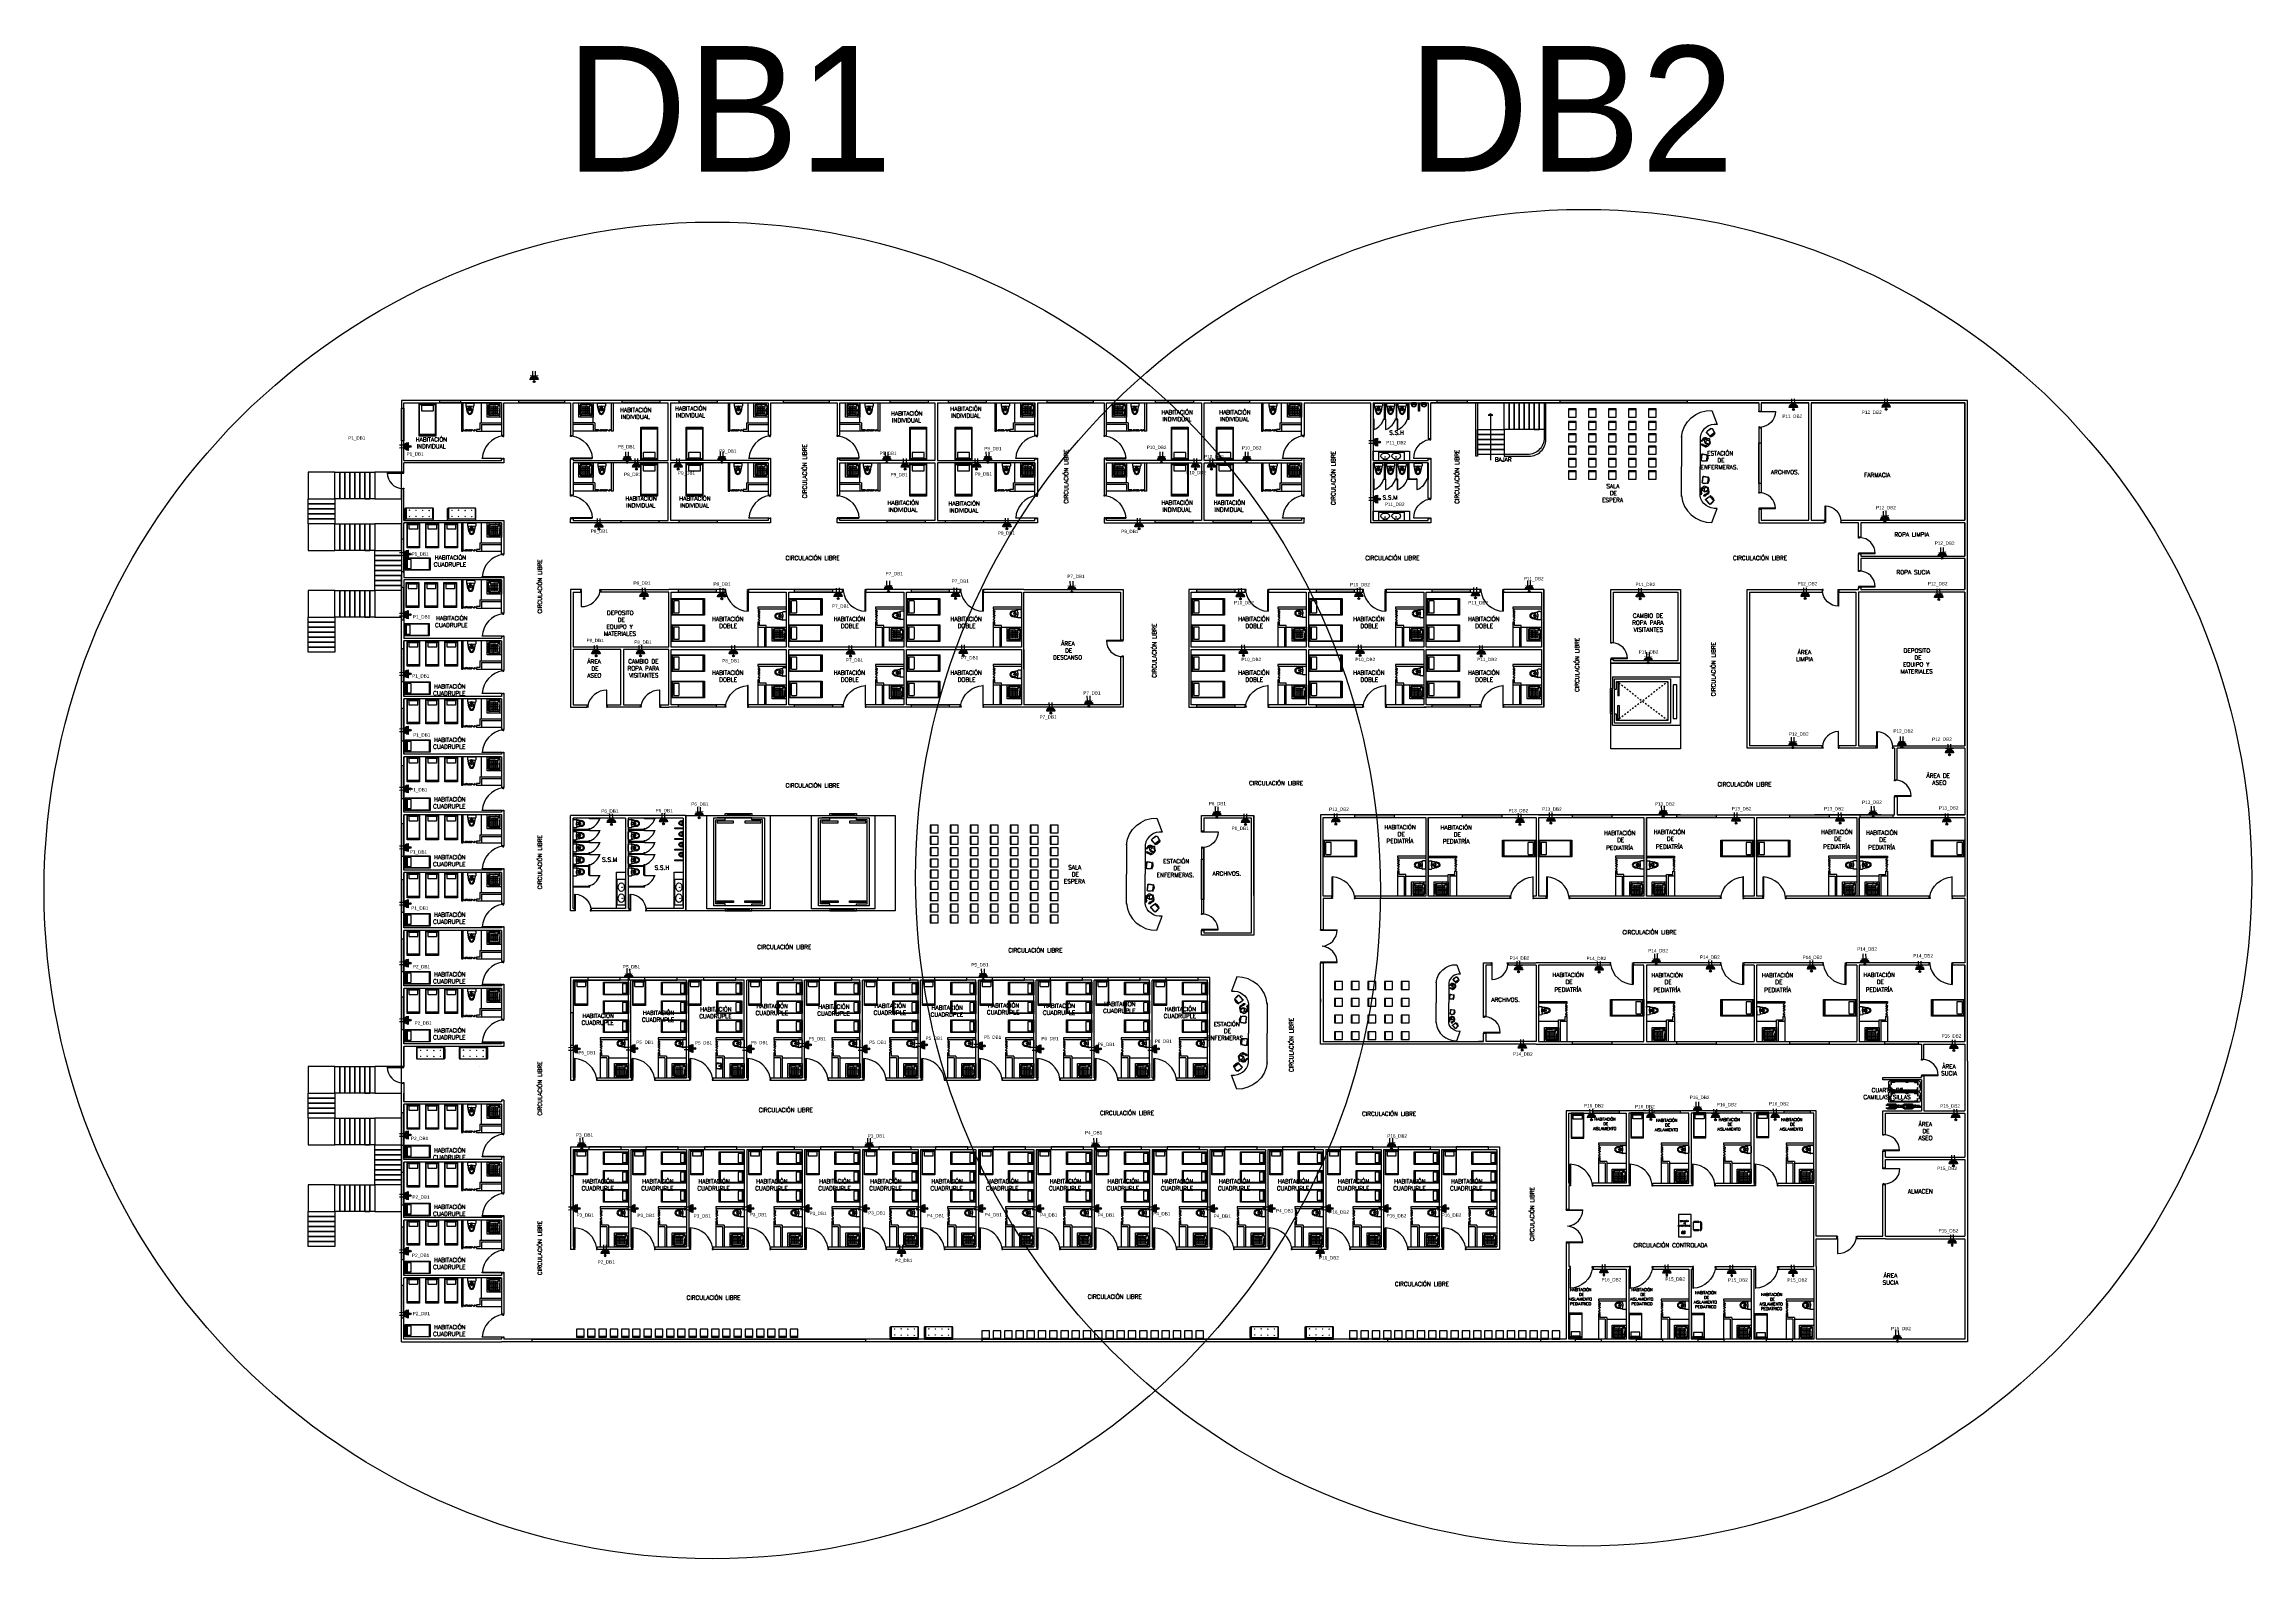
# Model space of a CAD drawing. Header units: metres. Extents: x -24 to 527, y -154 to 95.
# Drawn here: x 121.8 to 254.2, y -6 to 84.8 of the extents above; entities that cross this region are included whole.
import ezdxf

# ---------------------------------------------------------------- set-up
doc = ezdxf.new("R2010")
doc.units = ezdxf.units.M
doc.header["$MEASUREMENT"] = 0
doc.linetypes.add('HIDDEN', pattern=[0.375, 0.25, -0.125])
doc.layers.add('a_sh_aparatos', color=4, linetype='Continuous', lineweight=18)
doc.layers.add('EQUIPO', color=1, linetype='Continuous', lineweight=0)
for name, color, linetype in [('ALMACEN', 10, 'Continuous'), ('AN-TEXTO', 3, 'Continuous'), ('AR-ASCENSOR', 4, 'Continuous'), ('AR-ESCALERAS', 1, 'Continuous'), ('AR-MOBILIRIO', 1, 'Continuous'), ('AR-MUROS', 6, 'Continuous'), ('AR-PUERTAS', 2, 'Continuous'), ('AR-VENTANAS', 2, 'Continuous'), ('E-quip', 2, 'Continuous'), ('MOBILIARIO', 42, 'Continuous'), ('S.H.', 2, 'Continuous'), ('Sanitarios', 2, 'Continuous')]:
    doc.layers.add(name, color=color, linetype=linetype)
doc.styles.add('REGULAR-2.5', font='romans.shx', dxfattribs={"height": 2.5})

# ---------------------------------------------------------------- blocks, each defined once
blk = doc.blocks.new('AR-ESCALERAS 1 PISO')
at = {"layer": 'AR-ESCALERAS'}
blk.add_lwpolyline([(-2.25, 0.8), (-3.85, 0.8), (-3.85, -0.8), (-2.25, -0.8), (-2.25, 0.8)], dxfattribs=at)
for points in [[(-2.25, 0.8), (-1.95, 0.8), (-1.95, -0.8), (-2.25, -0.8)], [(-1.95, 0.8), (-1.65, 0.8), (-1.65, -0.8), (-1.95, -0.8)], [(-1.65, 0.8), (-1.35, 0.8), (-1.35, -0.8), (-1.65, -0.8)], [(-1.35, 0.8), (-1.05, 0.8), (-1.05, -0.8), (-1.35, -0.8)], [(-1.05, 0.8), (-0.75, 0.8), (-0.75, -0.8), (-1.05, -0.8)], [(-0.75, 0.8), (-0.45, 0.8), (-0.45, -0.8), (-0.75, -0.8)], [(-0.45, 0.8), (-0.15, 0.8), (-0.15, -0.8), (-0.45, -0.8)], [(-0.15, 0.8), (0.15, 0.8), (0.15, -0.8), (-0.15, -0.8)], [(-2.25, -0.8), (-2.25, -1.1), (-3.85, -1.1), (-3.85, -0.8)], [(-2.25, -1.1), (-2.25, -1.4), (-3.85, -1.4), (-3.85, -1.1)], [(-0.15, -0.8), (-0.45, -0.8), (-0.45, -0.8), (-0.15, -0.8)], [(-2.25, -1.4), (-2.25, -1.7), (-3.85, -1.7), (-3.85, -1.4)], [(-2.25, -1.7), (-2.25, -2), (-3.85, -2), (-3.85, -1.7)], [(-2.25, -2), (-2.25, -2.3), (-3.85, -2.3), (-3.85, -2)]]:
    blk.add_lwpolyline(points, close=True, dxfattribs=at)
blk = doc.blocks.new('AR-ASCENSOR 2')
at = {"layer": 'AR-ASCENSOR'}
for p, q in [((-2, 0.3), (1.8, 0.3)), ((-1.7, 0.6), (-1.7, 0.3)), ((-1.7, 0.5), (1.5, 0.5)), ((-1.7, 0.4), (1.5, 0.4)), ((1.5, 0.6), (1.5, 0.3)), ((-1.7, -13.2), (-1.7, -12.9)), ((-1.7, -13), (1.5, -13)), ((-1.7, -13.1), (1.5, -13.1))]:
    blk.add_line(p, q, dxfattribs=at)
for points in [[(-2, -12.9), (-4.6, -12.9), (-4.6, 0.3), (-2, 0.3), (-2, 0.6), (1.8, 0.6), (1.8, 0.3), (4.4, 0.3), (4.4, -12.9), (1.8, -12.9)], [(-3.6, 0), (3.6, 0), (3.6, -12.5), (-3.6, -12.5)], [(-3.1, -0.5), (-3.1, -0.7), (-0.8, -0.7), (-0.8, -0.5)], [(0.8, -0.5), (0.8, -0.7), (3.1, -0.7), (3.1, -0.5)], [(-3.1, -11.8), (-0.8, -11.8), (-0.8, -12), (-3.1, -12)], [(0.8, -11.8), (3.1, -11.8), (3.1, -12), (0.8, -12)]]:
    blk.add_lwpolyline(points, close=True, dxfattribs=at)
for points in [[(-2, -12.5), (-2, -12.2), (-3.3, -12.2), (-3.3, -0.3), (-2, -0.3), (-2, 0)], [(1.8, -12.5), (1.8, -12.2), (3.3, -12.2), (3.3, -0.3), (1.8, -0.3), (1.8, 0), (-3.1, 0)], [(-2, -12.9), (-2, -13.2), (1.8, -13.2), (1.8, -12.9)]]:
    blk.add_lwpolyline(points, dxfattribs=at)
blk = doc.blocks.new('AR-ASCENSOR 1')
at = {"layer": 'AR-ASCENSOR'}
for p, q in [((8.5, 3.7), (-1.9, 3.7)), ((-0.4, -3.4), (-0.4, 3.4)), ((-0.4, 3.4), (8.2, 3.4)), ((8.2, 3.4), (8.2, -3.4)), ((8.5, 3.7), (8.5, 1.9)), ((-0.8, 2.7), (-1.4, 2.7)), ((-1.4, 2.7), (-1.4, -2.5)), ((-0.8, -2.5), (-0.8, 2.7)), ((0, 3), (7.9, 3)), ((0, -3), (0, 3)), ((7.5, 0.7), (7.5, 2.8)), ((7.5, 2.8), (7.7, 2.8)), ((7.7, 0.7), (7.5, 0.7)), ((7.7, 2.8), (7.7, 0.7)), ((7.9, 3), (7.9, 2)), ((7.9, 2), (8.2, 2)), ((8.8, 1.9), (8.5, 1.9)), ((8.5, 1.9), (8.5, -1.9)), ((8.8, 1.6), (8.5, 1.6)), ((8.6, 1.6), (8.6, -1.6)), ((8.7, 1.6), (8.7, -1.6)), ((8.8, 1.9), (8.8, -1.9)), ((-1.4, -2.5), (-0.8, -2.5)), ((7.9, -3), (0, -3)), ((7.5, -0.8), (7.5, -2.9)), ((7.5, -0.8), (7.7, -0.8)), ((7.5, -2.9), (7.7, -2.9)), ((7.7, -2.9), (7.7, -0.8)), ((8.2, -1.8), (7.9, -1.8)), ((7.9, -1.8), (7.9, -3)), ((8.8, -1.6), (8.5, -1.6)), ((8.8, -1.9), (8.5, -1.9)), ((8.5, -3.7), (8.5, -1.9)), ((8.5, -3.7), (-1.9, -3.7)), ((8.2, -3.4), (-0.4, -3.4))]:
    blk.add_line(p, q, dxfattribs=at)
blk.add_lwpolyline([(-1.9, -3.7), (-1.9, 3.7)], dxfattribs=at)
at = {"layer": 'AR-ASCENSOR', "linetype": 'HIDDEN'}
for points in [[(0, 3), (7.9, -3)], [(7.9, 3), (0, -3)]]:
    blk.add_lwpolyline(points, dxfattribs=at)
blk = doc.blocks.new('AR-PUERTA 2')
at = {"layer": 'AR-PUERTAS', "linetype": 'Continuous'}
for points in [[(-1.35, -0.06), (-1.35, -0.01), (-1.33, -0.01), (-1.33, 0.04), (-1.38, 0.04), (-1.38, -0.06)], [(-0.03, -0.01), (-0.03, 0.04), (0.02, 0.04), (0.02, -0.06), (0, -0.06), (0, -0.01)], [(0, -0.06), (0, -1.26), (-0.03, -1.26), (-0.03, -0.06)]]:
    blk.add_lwpolyline(points, close=True, dxfattribs=at)
blk.add_arc((0.06, 0.17), 1.43, 188.1236, 267.3924, dxfattribs=at)
blk = doc.blocks.new('31643339')
at = {"layer": 'AR-MOBILIRIO'}
for p, q in [((0.04, 0.5), (0.04, -0.5)), ((0.04, 0.4), (0.09, 0.4)), ((1.9, 0.4), (1.95, 0.4)), ((1.95, 0.5), (1.95, -0.5)), ((0.04, -0.4), (0.09, -0.4)), ((1.9, -0.4), (1.95, -0.4))]:
    blk.add_line(p, q, dxfattribs=at)
blk.add_lwpolyline([(0, -0.5), (0, 0.5), (2, 0.5), (2, -0.5)], close=True, dxfattribs=at)
for points in [[(1.87, 0.47, -0.414214), (1.9, 0.45), (1.9, -0.45, -0.414214), (1.87, -0.48), (0.12, -0.48, -0.414214), (0.09, -0.45), (0.09, 0.45, -0.414214), (0.12, 0.47)], [(0.15, -0.33, 0.414214), (0.18, -0.36), (0.45, -0.36, 0.414214), (0.48, -0.33), (0.48, 0.33, 0.414214), (0.45, 0.36), (0.18, 0.36, 0.414214), (0.15, 0.33)]]:
    blk.add_lwpolyline(points, format="xyb", close=True, dxfattribs=at)
blk = doc.blocks.new('AR-PUERTA 1.2')
at = {"layer": 'AR-PUERTAS', "linetype": 'Continuous'}
for points in [[(0, 0.06), (0, 0.01), (0.03, 0.01), (0.03, -0.04), (-0.02, -0.04), (-0.02, 0.06)], [(1.15, 0.06), (1.15, 0.98), (1.13, 0.98), (1.13, 0.06)], [(1.13, 0.01), (1.13, -0.04), (1.18, -0.04), (1.18, 0.06), (1.15, 0.06), (1.15, 0.01)]]:
    blk.add_lwpolyline(points, close=True, dxfattribs=at)
blk.add_arc((1.14, -0.17), 1.15, 89.3332, 169.7918, dxfattribs=at)
blk = doc.blocks.new('AR-ESTACION DE ENFERMERAS')
at = {"layer": 'AR-MOBILIRIO'}
for p, q in [((-1.79, 3.36), (-1.79, 1.57)), ((-1.79, -0.23), (-1.79, 1.57)), ((-0.58, 2.26), (-0.62, 1.97)), ((-0.57, 2.26), (-0.61, 1.97)), ((-0.55, 1.91), (-0.34, 1.91)), ((-0.55, 1.9), (-0.34, 1.9)), ((-0.51, 2.32), (-0.3, 2.28)), ((-0.51, 2.31), (-0.3, 2.27)), ((-0.26, 2.2), (-0.29, 1.96)), ((-0.25, 2.2), (-0.28, 1.95)), ((-0.23, 2.04), (-0.27, 2.04)), ((-0.23, 2.04), (-0.27, 2.04)), ((-0.23, 2.12), (-0.26, 2.12)), ((-0.25, 2.12), (-0.26, 2.04)), ((-0.25, 2.12), (-0.26, 2.04)), ((-0.23, 2.11), (-0.26, 2.11)), ((-0.23, 2.08), (-0.26, 2.08)), ((-0.24, 2.12), (-0.25, 2.04)), ((-0.24, 2.12), (-0.25, 2.04)), ((-0.23, 2.12), (-0.24, 2.04)), ((-0.23, 2.12), (-0.24, 2.04)), ((-0.52, 0.92), (-0.55, 0.63)), ((-0.51, 0.92), (-0.54, 0.63)), ((-0.48, 0.57), (-0.28, 0.57)), ((-0.48, 0.56), (-0.28, 0.56)), ((-0.44, 0.98), (-0.23, 0.94)), ((-0.44, 0.97), (-0.24, 0.93)), ((-0.19, 0.87), (-0.22, 0.62)), ((-0.18, 0.86), (-0.21, 0.62)), ((-0.17, 0.7), (-0.2, 0.71)), ((-0.17, 0.7), (-0.2, 0.7)), ((-0.16, 0.78), (-0.19, 0.78)), ((-0.18, 0.78), (-0.19, 0.7)), ((-0.19, 0.78), (-0.19, 0.7)), ((-0.16, 0.77), (-0.19, 0.77)), ((-0.16, 0.74), (-0.19, 0.74)), ((-0.17, 0.78), (-0.18, 0.7)), ((-0.18, 0.78), (-0.18, 0.7)), ((-0.16, 0.78), (-0.17, 0.7)), ((-0.17, 0.78), (-0.17, 0.7)), ((-0.32, -0.46), (-0.13, -0.68)), ((-0.31, -0.37), (-0.14, -0.25)), ((-0.31, -0.46), (-0.12, -0.68)), ((-0.3, -0.38), (-0.13, -0.25)), ((-0.06, -0.26), (0.11, -0.45)), ((-0.05, -0.26), (0.12, -0.44)), ((-0.04, -0.68), (0.11, -0.53)), ((-0.03, -0.69), (0.11, -0.53)), ((0.04, -0.3), (0.01, -0.32)), ((0.03, -0.3), (0.01, -0.32)), ((0.01, -0.31), (0.07, -0.37)), ((0.01, -0.32), (0.06, -0.38)), ((0.02, -0.31), (0.07, -0.37)), ((0.02, -0.31), (0.07, -0.37)), ((0.03, -0.3), (0.08, -0.36)), ((0.03, -0.3), (0.08, -0.36)), ((0.06, -0.33), (0.03, -0.35)), ((0.08, -0.36), (0.06, -0.38)), ((0.08, -0.36), (0.06, -0.38))]:
    blk.add_line(p, q, dxfattribs=at)
at = {"layer": 'AR-MOBILIRIO', "linetype": 'ByBlock'}
for p, q in [((-0.67, 0.17), (-0.66, 0.22)), ((-0.65, 0.09), (-0.67, 0.17)), ((-0.66, 0.22), (-0.61, 0.27)), ((-0.63, 0.02), (-0.65, 0.09)), ((-0.64, 0.19), (-0.61, 0.17)), ((-0.64, -0.02), (-0.63, 0.02)), ((-0.61, 0.19), (-0.63, 0.18)), ((-0.61, 0.27), (-0.54, 0.3)), ((-0.56, 0.21), (-0.61, 0.19)), ((-0.61, 0.17), (-0.6, 0.12)), ((-0.6, 0.12), (-0.6, 0.08)), ((-0.6, 0.08), (-0.6, 0.04)), ((-0.6, 0.04), (-0.58, 0)), ((-0.49, 0.25), (-0.56, 0.21)), ((-0.55, 0.13), (-0.53, 0.19)), ((-0.51, 0.1), (-0.55, 0.13)), ((-0.54, 0.3), (-0.5, 0.33)), ((-0.53, 0.19), (-0.5, 0.25)), ((-0.36, 0.02), (-0.51, 0.1)), ((-0.45, 0.37), (-0.5, 0.33)), ((-0.5, 0.33), (-0.47, 0.32)), ((-0.45, 0.29), (-0.49, 0.25)), ((-0.47, 0.32), (-0.45, 0.29)), ((-0.39, 0.39), (-0.45, 0.37)), ((-0.41, 0.23), (-0.43, 0.2)), ((-0.43, 0.2), (-0.42, 0.15)), ((-0.42, 0.15), (-0.42, 0.1)), ((-0.42, 0.1), (-0.39, 0.09)), ((-0.4, 0.26), (-0.41, 0.23)), ((-0.38, 0.29), (-0.4, 0.26)), ((-0.34, 0.37), (-0.39, 0.39)), ((-0.39, 0.09), (-0.37, 0.06)), ((-0.34, 0.31), (-0.38, 0.29)), ((-0.31, 0.05), (-0.36, 0.02)), ((-0.35, 0.09), (-0.33, 0.11)), ((-0.34, 0.07), (-0.35, 0.09)), ((-0.26, 0.33), (-0.34, 0.37)), ((-0.31, 0.32), (-0.34, 0.31)), ((-0.33, 0.11), (-0.3, 0.09)), ((-0.28, 0.3), (-0.31, 0.32)), ((-0.22, 0.1), (-0.31, 0.05)), ((-0.3, 0.09), (-0.28, 0.11)), ((-0.26, 0.28), (-0.28, 0.3)), ((-0.28, 0.11), (-0.27, 0.13)), ((-0.27, 0.13), (-0.25, 0.13)), ((-0.19, 0.3), (-0.26, 0.33)), ((-0.23, 0.29), (-0.26, 0.28)), ((-0.25, 0.13), (-0.24, 0.15)), ((-0.24, 0.15), (-0.22, 0.14)), ((-0.22, 0.26), (-0.23, 0.29)), ((-0.21, 0.25), (-0.22, 0.26)), ((-0.22, 0.19), (-0.2, 0.21)), ((-0.2, 0.17), (-0.22, 0.19)), ((-0.22, 0.14), (-0.2, 0.17)), ((-0.18, 0.16), (-0.22, 0.1)), ((-0.22, 0.1), (-0.21, 0.04)), ((-0.2, 0.21), (-0.21, 0.25)), ((-0.21, 0.04), (-0.2, -0.01)), ((-0.16, 0.25), (-0.19, 0.3)), ((-0.14, 0.16), (-0.18, 0.16)), ((-0.16, 0.21), (-0.16, 0.25)), ((-0.14, 0.16), (-0.16, 0.21)), ((-0.15, -0.06), (-0.13, 0.05)), ((-0.13, 0.05), (-0.14, 0.16)), ((-0.64, -0.08), (-0.64, -0.02)), ((-0.61, -0.14), (-0.64, -0.08)), ((-0.6, -0.03), (-0.61, -0.07)), ((-0.61, -0.07), (-0.61, -0.11)), ((-0.61, -0.11), (-0.6, -0.12)), ((-0.6, -0.12), (-0.61, -0.14)), ((-0.59, -0.03), (-0.6, -0.03)), ((-0.57, -0.06), (-0.59, -0.03)), ((-0.58, 0), (-0.57, -0.04)), ((-0.57, -0.04), (-0.57, -0.06)), ((-0.44, -0.17), (-0.46, -0.18)), ((-0.46, -0.18), (-0.46, -0.19)), ((-0.46, -0.19), (-0.4, -0.2)), ((-0.4, -0.17), (-0.44, -0.17)), ((-0.39, -0.12), (-0.43, -0.13)), ((-0.43, -0.13), (-0.43, -0.14)), ((-0.43, -0.14), (-0.39, -0.15)), ((-0.38, -0.15), (-0.4, -0.17)), ((-0.4, -0.2), (-0.35, -0.19)), ((-0.35, -0.11), (-0.39, -0.12)), ((-0.39, -0.15), (-0.38, -0.15)), ((-0.3, -0.09), (-0.35, -0.11)), ((-0.35, -0.19), (-0.31, -0.14)), ((-0.31, -0.14), (-0.25, -0.1)), ((-0.25, -0.05), (-0.3, -0.09)), ((-0.21, -0.03), (-0.25, -0.05)), ((-0.25, -0.1), (-0.19, -0.08)), ((-0.2, -0.03), (-0.21, -0.03)), ((-0.2, -0.01), (-0.2, -0.03)), ((-0.19, -0.08), (-0.15, -0.06))]:
    blk.add_line(p, q, dxfattribs=at)
at = {"layer": 'AR-MOBILIRIO'}
for points in [[(-1.79, 3.32, -0.388962), (0.03, 4.93), (0.35, 4.08, 0.39649), (-0.67, 3.33), (-0.67, 1.57)], [(-1.79, -0.18, 0.388962), (0.03, -1.8), (0.35, -0.95, -0.39649), (-0.67, -0.2), (-0.67, 1.57)]]:
    blk.add_lwpolyline(points, format="xyb", dxfattribs=at)
at = {"layer": 'AR-MOBILIRIO', "linetype": 'ByBlock'}
for points in [[(-0.63, 3.06), (-0.65, 3.05), (-0.62, 3.12), (-0.57, 3.15), (-0.53, 3.17), (-0.49, 3.23), (-0.44, 3.29), (-0.39, 3.31), (-0.32, 3.3), (-0.25, 3.27), (-0.2, 3.25), (-0.14, 3.24)], [(-0.2, 3.25), (-0.19, 3.22), (-0.21, 3.19), (-0.27, 3.2), (-0.34, 3.23), (-0.38, 3.26), (-0.4, 3.27), (-0.4, 3.28), (-0.4, 3.24), (-0.44, 3.21), (-0.46, 3.18), (-0.5, 3.15), (-0.52, 3.11), (-0.54, 3.08), (-0.56, 3.08), (-0.55, 3.11), (-0.56, 3.12), (-0.59, 3.1), (-0.62, 3.08), (-0.63, 3.06)], [(-0.58, 2.91), (-0.59, 2.91), (-0.57, 2.85), (-0.53, 2.82), (-0.46, 2.81), (-0.4, 2.79), (-0.34, 2.75), (-0.3, 2.74), (-0.2, 2.79), (-0.13, 2.86), (-0.15, 2.89), (-0.21, 2.89)], [(-0.21, 2.89), (-0.26, 2.85), (-0.3, 2.81), (-0.31, 2.8), (-0.32, 2.8), (-0.36, 2.82), (-0.42, 2.84), (-0.47, 2.86), (-0.49, 2.89), (-0.53, 2.92), (-0.53, 2.91), (-0.52, 2.87), (-0.52, 2.86), (-0.54, 2.86), (-0.57, 2.9), (-0.58, 2.91)], [(-0.22, 2.89), (-0.32, 2.93), (-0.37, 2.96), (-0.4, 3.12), (-0.4, 3.17), (-0.34, 3.19), (-0.27, 3.2)], [(-0.32, 2.97), (-0.3, 2.99), (-0.28, 2.99), (-0.28, 2.95), (-0.25, 2.94), (-0.23, 2.95), (-0.21, 2.93), (-0.19, 2.94), (-0.19, 2.91), (-0.15, 2.92), (-0.15, 2.94), (-0.13, 2.94), (-0.09, 2.98), (-0.1, 2.99), (-0.08, 3.01), (-0.1, 3.03), (-0.1, 3.06), (-0.1, 3.09), (-0.12, 3.11), (-0.16, 3.13), (-0.2, 3.13), (-0.23, 3.12), (-0.26, 3.12), (-0.3, 3.08), (-0.34, 3.06), (-0.34, 3.02), (-0.34, 2.99)], [(-0.12, 2.86), (-0.09, 2.91), (-0.06, 2.94), (-0.04, 2.98), (-0.06, 3.06), (-0.08, 3.15), (-0.09, 3.2), (-0.14, 3.24)]]:
    blk.add_lwpolyline(points, dxfattribs=at)
at = {"layer": 'AR-MOBILIRIO'}
for centre, radius, start, end in [((-0.87, 2.15), 0.646, 336.7176, 10.5405), ((-0.21, 2.06), 0.0305, 272.5051, 304.8395), ((-0.2, 2.09), 0.0305, 42.2784, 74.6625), ((-0.8, 0.81), 0.646, 336.7176, 10.5405), ((-0.14, 0.72), 0.0305, 272.5051, 304.8395), ((-0.13, 0.75), 0.0305, 42.2784, 74.6625), ((-0.43, -0.75), 0.646, 23.8876, 57.7104), ((0.07, -0.3), 0.0305, 89.4483, 121.8325), ((0.09, -0.32), 0.0305, 319.675, 352.0095)]:
    blk.add_arc(centre, radius, start, end, dxfattribs=at)
at = {"layer": 'AR-MOBILIRIO', "extrusion": (0, 0, -1)}
for centre, major_axis, start_param, end_param in [((-0.55, 1.96), (0.0369, 0.0554), 2.568445, 4.232936), ((-0.55, 1.96), (0.0313, 0.0471), 2.568445, 4.232936), ((-0.52, 2.25), (0.0369, 0.0554), 4.232936, 5.879449), ((-0.52, 2.25), (0.0313, 0.0471), 4.232936, 5.879449), ((-0.34, 1.96), (0.0313, 0.0471), 1.092801, 2.568445), ((-0.34, 1.96), (0.0369, 0.0554), 1.092801, 2.568445), ((-0.31, 2.21), (0.0369, 0.0554), 5.879449, 7.375986), ((-0.31, 2.21), (0.0313, 0.0471), 5.879449, 7.375986), ((-0.48, 0.62), (0.0369, 0.0554), 2.568445, 4.232936), ((-0.48, 0.62), (0.0313, 0.0471), 2.568445, 4.232936), ((-0.45, 0.91), (0.0369, 0.0554), 4.232936, 5.879449), ((-0.45, 0.91), (0.0313, 0.0471), 4.232936, 5.879449), ((-0.27, 0.62), (0.0369, 0.0554), 1.092801, 2.568445), ((-0.27, 0.62), (0.0313, 0.0471), 1.092801, 2.568445), ((-0.25, 0.87), (0.0313, 0.0471), 5.879449, 7.375986), ((-0.25, 0.87), (0.0369, 0.0554), 5.879449, 7.375986), ((-0.27, -0.42), (-0.0156, 0.0647), 4.232936, 5.879449), ((-0.27, -0.42), (-0.0132, 0.055), 4.232936, 5.879449), ((-0.1, -0.3), (-0.0156, 0.0647), 5.879449, 7.375986), ((-0.1, -0.3), (-0.0132, 0.055), 5.879449, 7.375986), ((-0.08, -0.64), (-0.0156, 0.0647), 2.568445, 4.232936), ((-0.08, -0.64), (-0.0132, 0.055), 2.568445, 4.232936), ((0.07, -0.49), (-0.0156, 0.0647), 1.092801, 2.568445), ((0.07, -0.49), (-0.0132, 0.055), 1.092801, 2.568445)]:
    blk.add_ellipse(centre, major_axis=major_axis, ratio=1, start_param=start_param, end_param=end_param, dxfattribs=at)
at = {"layer": 'AR-MOBILIRIO'}
for centre, major_axis, start_param, end_param in [((-0.24, 2.08), (0.022, 0.194), 2.867658, 6.556557), ((-0.27, 2.08), (0.022, 0.194), 3.414965, 6.009251), ((-0.18, 0.74), (0.022, 0.194), 2.867658, 6.556557), ((-0.2, 0.74), (0.022, 0.194), 3.414965, 6.009251), ((0.05, -0.34), (-0.128, 0.148), 2.867658, 6.556557), ((0.03, -0.35), (-0.128, 0.148), 3.414965, 6.009251)]:
    blk.add_ellipse(centre, major_axis=major_axis, ratio=0.239226, start_param=start_param, end_param=end_param, dxfattribs=at)
for points in [[(-0.19, 2.03), (-0.19, 2.05), (-0.18, 2.07), (-0.18, 2.09), (-0.18, 2.1), (-0.18, 2.11)], [(-0.12, 0.69), (-0.12, 0.71), (-0.12, 0.73), (-0.11, 0.76), (-0.11, 0.76), (-0.11, 0.77)], [(0.12, -0.33), (0.11, -0.31), (0.1, -0.3), (0.08, -0.28), (0.07, -0.27), (0.07, -0.27)]]:
    blk.add_open_spline(points, degree=3, knots=[4.503628, 4.503628, 4.503628, 4.503628, 4.7924379, 4.7924379, 4.9095358, 4.9095358, 4.9095358, 4.9095358], dxfattribs=at)
at = {"layer": 'MOBILIARIO', "linetype": 'ByBlock'}
blk.add_line((-0.63, 0.18), (-0.64, 0.19), dxfattribs=at)
blk = doc.blocks.new('AR-ESTACION DE ENFERMERAS 1')
at = {"layer": 'AR-MOBILIRIO'}
for p, q in [((0.16, 4.32), (0.3, 4.17)), ((0.17, 4.33), (0.31, 4.17)), ((0.41, 4.59), (0.18, 4.42)), ((0.42, 4.58), (0.18, 4.41)), ((0.59, 4.31), (0.39, 4.16)), ((0.6, 4.3), (0.39, 4.16)), ((0.53, 4.25), (0.46, 4.2)), ((0.48, 4.18), (0.46, 4.2)), ((0.54, 4.24), (0.47, 4.19)), ((0.54, 4.24), (0.47, 4.19)), ((0.53, 4.24), (0.47, 4.2)), ((0.48, 4.18), (0.47, 4.21)), ((0.54, 4.23), (0.48, 4.18)), ((0.54, 4.23), (0.48, 4.18)), ((0.51, 4.2), (0.49, 4.23)), ((0.5, 4.56), (0.61, 4.38)), ((0.51, 4.57), (0.61, 4.39)), ((0.54, 4.22), (0.52, 4.25)), ((0.55, 4.23), (0.53, 4.25))]:
    blk.add_line(p, q, dxfattribs=at)
for centre, radius, start, end in [((0.14, 4.73), 0.646, 288.6156, 322.4385), ((0.51, 4.17), 0.0305, 224.4031, 256.7375), ((0.54, 4.19), 0.0305, 354.1764, 26.5605)]:
    blk.add_arc(centre, radius, start, end, dxfattribs=at)
at = {"layer": 'AR-MOBILIRIO', "extrusion": (0, 0, -1)}
for centre, major_axis, start_param, end_param in [((0.22, 4.36), (0.0659, 0.0096), 2.568445, 4.232936), ((0.22, 4.36), (0.056, 0.0081), 2.568445, 4.232936), ((0.35, 4.21), (0.0659, 0.0096), 1.092801, 2.568445), ((0.35, 4.21), (0.056, 0.0081), 1.092801, 2.568445), ((0.45, 4.53), (0.0659, 0.0096), 4.232936, 5.879449), ((0.45, 4.53), (0.056, 0.0081), 4.232936, 5.879449), ((0.56, 4.35), (0.056, 0.0081), 5.879449, 7.375986), ((0.56, 4.35), (0.0659, 0.0096), 5.879449, 7.375986)]:
    blk.add_ellipse(centre, major_axis=major_axis, ratio=1, start_param=start_param, end_param=end_param, dxfattribs=at)
at = {"layer": 'AR-MOBILIRIO'}
for centre, start_param, end_param in [((0.51, 4.21), 2.867658, 6.556557), ((0.49, 4.23), 3.414965, 6.009251)]:
    blk.add_ellipse(centre, major_axis=(0.159, 0.113), ratio=0.239226, start_param=start_param, end_param=end_param, dxfattribs=at)
blk.add_open_spline([(0.51, 4.14), (0.52, 4.15), (0.54, 4.16), (0.56, 4.18), (0.57, 4.18), (0.57, 4.19)], degree=3, knots=[4.503628, 4.503628, 4.503628, 4.503628, 4.7924379, 4.7924379, 4.9095358, 4.9095358, 4.9095358, 4.9095358], dxfattribs=at)
at = {"layer": 'AR-MOBILIRIO', "color": 1}
blk.add_blockref('AR-ESTACION DE ENFERMERAS', (0.43, 0.75), dxfattribs=at)
blk = doc.blocks.new('silla')
for points in [[(-0.23, -0.02), (0.23, -0.02), (0.23, 0.02), (-0.23, 0.02)], [(-0.23, -0.47), (0.23, -0.47), (0.23, -0.02), (-0.23, -0.02)]]:
    blk.add_lwpolyline(points, close=True)
blk = doc.blocks.new('*U116')
at = {"layer": 'AR-MOBILIRIO', "rotation": 90}
blk.add_blockref('silla', (-0.225, 0), dxfattribs=at)
blk = doc.blocks.new('*U105')
at = {"layer": 'AR-MUROS', "color": 0, "linetype": 'ByBlock', "lineweight": -2}
for p in [(0, 5.4), (1.2, 5.4), (2.4, 5.4), (3.6, 5.4), (4.8, 5.4), (6, 5.4), (7.2, 5.4), (0, 4.725), (0, 4.05), (1.2, 4.725), (1.2, 4.05), (2.4, 4.725), (2.4, 4.05), (3.6, 4.725), (3.6, 4.05), (4.8, 4.725), (4.8, 4.05), (6, 4.725), (6, 4.05), (7.2, 4.725), (7.2, 4.05), (0, 3.375), (0, 2.7), (1.2, 3.375), (1.2, 2.7), (2.4, 3.375), (2.4, 2.7), (3.6, 3.375), (3.6, 2.7), (4.8, 3.375), (4.8, 2.7), (6, 3.375), (6, 2.7), (7.2, 3.375), (7.2, 2.7), (0, 2.025), (0, 1.35), (1.2, 2.025), (1.2, 1.35), (2.4, 2.025), (2.4, 1.35), (3.6, 2.025), (3.6, 1.35), (4.8, 2.025), (4.8, 1.35), (6, 2.025), (6, 1.35), (7.2, 2.025), (7.2, 1.35), (0, 0.675), (0, 0), (1.2, 0.675), (1.2, 0), (2.4, 0.675), (2.4, 0), (3.6, 0.675), (3.6, 0), (4.8, 0.675), (4.8, 0), (6, 0.675), (6, 0), (7.2, 0.675), (7.2, 0)]:
    blk.add_blockref('*U116', p, dxfattribs=at)
blk = doc.blocks.new('*U106')
at = {"layer": 'AR-MOBILIRIO'}
blk.add_blockref('silla', (0, 0.225), dxfattribs=at)
blk = doc.blocks.new('*U107')
at = {"layer": 'AR-MUROS', "color": 0, "linetype": 'ByBlock', "lineweight": -2}
for p in [(0, 3.72), (0, 2.97), (1.2, 3.72), (1.2, 2.97), (2.4, 3.72), (2.4, 2.97), (3.6, 3.72), (3.6, 2.97), (4.8, 3.72), (4.8, 2.97), (0, 2.23), (0, 1.49), (1.2, 2.23), (1.2, 1.49), (2.4, 2.23), (2.4, 1.49), (3.6, 2.23), (3.6, 1.49), (4.8, 2.23), (4.8, 1.49), (0, 0), (0, 0.74), (1.2, 0.74), (1.2, 0), (2.4, 0.74), (2.4, 0), (3.6, 0.74), (3.6, 0), (4.8, 0.74), (4.8, 0)]:
    blk.add_blockref('*U106', p, dxfattribs=at)
blk = doc.blocks.new('111111')
at = {"layer": 'AR-PUERTAS', "linetype": 'Continuous'}
for p, q in [((254.32, 121.56), (254.32, 122.51)), ((254.34, 121.59), (254.34, 122.51)), ((256.27, 122.51), (256.24, 122.51)), ((256.24, 121.59), (256.24, 122.51)), ((256.27, 121.56), (256.27, 122.51)), ((254.29, 121.51), (254.29, 121.61)), ((254.32, 121.61), (254.29, 121.61)), ((254.34, 121.51), (254.29, 121.51)), ((254.34, 121.59), (254.32, 121.59)), ((254.34, 121.56), (254.32, 121.56)), ((254.34, 121.51), (254.34, 121.56)), ((256.24, 121.59), (256.27, 121.59)), ((256.24, 121.51), (256.24, 121.56)), ((256.24, 121.56), (256.27, 121.56)), ((256.24, 121.51), (256.29, 121.51)), ((256.27, 121.61), (256.29, 121.61)), ((256.29, 121.51), (256.29, 121.61))]:
    blk.add_line(p, q, dxfattribs=at)
for centre, start, end in [((254.3, 121.51), 5.0221, 88.847), ((256.29, 121.51), 91.153, 174.9779)]:
    blk.add_arc(centre, 0.999, start, end, dxfattribs=at)
blk = doc.blocks.new('*U108')
at = {"layer": 'AR-MOBILIRIO', "rotation": 90}
blk.add_blockref('silla', (-0.225, 0), dxfattribs=at)
blk = doc.blocks.new('*U109')
at = {"layer": 'AR-MUROS', "color": 0, "linetype": 'ByBlock', "lineweight": -2}
for p in [(0, 3), (1, 3), (2, 3), (3, 3), (4, 3), (0, 2), (1, 2), (2, 2), (3, 2), (4, 2), (0, 1), (0, 0), (1, 1), (1, 0), (2, 1), (2, 0), (3, 1), (3, 0), (4, 1), (4, 0)]:
    blk.add_blockref('*U108', p, dxfattribs=at)
blk = doc.blocks.new('AR-MESA DE ENFERMERAS')
at = {"layer": 'AR-MOBILIRIO'}
for p, q in [((1195.49, 626.14), (1195.49, 626.09)), ((1195.49, 625.61), (1195.49, 625.66)), ((1195.57, 626.09), (1195.57, 626.14)), ((1195.57, 625.66), (1195.57, 625.61)), ((1195.88, 626.09), (1195.88, 626.14)), ((1195.88, 625.66), (1195.88, 625.61)), ((1196.39, 626.23), (1196.38, 626.22)), ((1196.39, 626.22), (1196.38, 626.21)), ((1196.39, 626.22), (1196.38, 626.21)), ((1196.4, 626.23), (1196.39, 626.23)), ((1196.39, 626.23), (1196.39, 626.23)), ((1196.39, 626.21), (1196.39, 626.2)), ((1196.39, 626.21), (1196.39, 626.2)), ((1196.39, 626.2), (1196.39, 626.19)), ((1196.39, 626.2), (1196.39, 626.19)), ((1196.4, 626.19), (1196.39, 626.18)), ((1196.39, 626.19), (1196.39, 626.19)), ((1196.41, 626.23), (1196.4, 626.22)), ((1196.41, 626.23), (1196.4, 626.22)), ((1196.4, 626.23), (1196.4, 626.23)), ((1196.4, 626.19), (1196.4, 626.18)), ((1196.4, 626.18), (1196.4, 626.17)), ((1196.42, 626.19), (1196.41, 626.18)), ((1196.41, 626.18), (1196.41, 626.18)), ((1196.42, 626.19), (1196.42, 626.18)), ((1196.42, 626.19), (1196.42, 626.18)), ((1196.43, 626.19), (1196.43, 626.18)), ((1196.44, 626.34), (1196.44, 626.25)), ((1196.44, 626.32), (1196.55, 626.32)), ((1196.44, 626.31), (1196.55, 626.31)), ((1196.44, 626.29), (1196.55, 626.29)), ((1196.44, 626.28), (1196.55, 626.28)), ((1196.44, 626.27), (1196.55, 626.27)), ((1196.44, 626.25), (1196.55, 626.25)), ((1196.46, 626.34), (1196.46, 626.25)), ((1196.47, 626.34), (1196.47, 626.25)), ((1196.48, 626.34), (1196.48, 626.25)), ((1196.5, 626.34), (1196.5, 626.25)), ((1196.51, 626.34), (1196.51, 626.25)), ((1196.52, 626.34), (1196.52, 626.25)), ((1196.54, 626.34), (1196.54, 626.25))]:
    blk.add_line(p, q, dxfattribs=at)
for points in [[(1196.04, 625.18), (1196.79, 625.18), (1196.79, 626.53), (1196.04, 626.53)], [(1196.44, 626.34), (1196.55, 626.34), (1196.55, 626.25), (1196.44, 626.25)]]:
    blk.add_lwpolyline(points, close=True, dxfattribs=at)
for points in [[(1195.49, 626.14, 0.414214), (1195.4, 626.05), (1195.4, 625.7, 0.414214), (1195.49, 625.61)], [(1195.49, 626.09), (1195.49, 626.09, 0.414214), (1195.46, 626.05), (1195.46, 625.7, 0.414214), (1195.49, 625.66)]]:
    blk.add_lwpolyline(points, format="xyb", dxfattribs=at)
for points in [[(1195.57, 626.11), (1195.49, 626.11)], [(1195.49, 625.64), (1195.57, 625.64)], [(1195.88, 626.14), (1195.57, 626.14)], [(1195.88, 626.09), (1195.57, 626.09)], [(1195.57, 625.66), (1195.88, 625.66)], [(1195.57, 625.61), (1195.88, 625.61)], [(1195.88, 625.64), (1195.91, 625.64), (1195.91, 626.11), (1195.88, 626.11)], [(1196.43, 626.2), (1196.41, 626.2), (1196.41, 626.35), (1196.6, 626.35), (1196.6, 626.2), (1196.58, 626.2)], [(1196.45, 626.22), (1196.56, 626.22)], [(1196.56, 626.18), (1196.45, 626.18)]]:
    blk.add_lwpolyline(points, dxfattribs=at)
for centre, start, end in [((1196.45, 626.2), 79.6346, 280.3654), ((1196.56, 626.2), 259.6346, 100.3654)]:
    blk.add_arc(centre, 0.0197, start, end, dxfattribs=at)
blk = doc.blocks.new('*U110')
at = {"layer": 'AR-MOBILIRIO', "rotation": 90}
blk.add_blockref('silla', (-0.225, 0), dxfattribs=at)
blk = doc.blocks.new('*U111')
at = {"layer": 'AR-MUROS', "color": 0, "linetype": 'ByBlock', "lineweight": -2}
for p in [(0, 12.825), (0, 12.15), (0, 11.475), (0, 10.8), (0, 10.125), (0, 9.45), (0, 8.775), (0, 8.1), (0, 7.425), (0, 6.75), (0, 6.075), (0, 5.4), (0, 4.725), (0, 4.05), (0, 3.375), (0, 2.7), (0, 2.025), (0, 1.35), (0, 0.675), (0, 0)]:
    blk.add_blockref('*U110', p, dxfattribs=at)
blk = doc.blocks.new('AR-PUERTA 1')
at = {"layer": 'AR-PUERTAS', "linetype": 'Continuous'}
for points in [[(0, 0.06), (0, 0.01), (0.03, 0.01), (0.03, -0.04), (-0.02, -0.04), (-0.02, 0.06)], [(0.95, 0.03), (0.95, 0.96), (0.93, 0.96), (0.93, 0.03)], [(0.93, 0.01), (0.93, -0.04), (0.98, -0.04), (0.98, 0.06), (0.95, 0.06), (0.95, 0.01)]]:
    blk.add_lwpolyline(points, close=True, dxfattribs=at)
blk.add_arc((0.95, 0.01), 0.949, 89.9989, 178.4932, dxfattribs=at)
blk = doc.blocks.new('AR-PUERTA DE BAÑOS')
at = {"layer": 'AR-PUERTAS', "linetype": 'Continuous'}
for p, q in [((1106.12, 652.98), (1106.17, 652.98)), ((1106.12, 652.98), (1106.12, 652.95)), ((1106.17, 652.95), (1106.12, 652.95)), ((1106.17, 652.98), (1106.17, 652.95)), ((1106.17, 652.33), (1106.12, 652.33)), ((1106.12, 652.31), (1106.12, 652.33)), ((1106.12, 652.31), (1106.17, 652.31)), ((1106.17, 652.31), (1106.17, 652.33))]:
    blk.add_line(p, q, dxfattribs=at)
blk.add_lwpolyline([(1106.15, 652.95), (1106.77, 652.95), (1106.77, 652.93), (1106.15, 652.93)], close=True, dxfattribs=at)
blk.add_arc((1105.85, 653.27), 0.983, 286.0894, 339.29, dxfattribs=at)
blk = doc.blocks.new('AR-PUERTA PARA BAÑOS')
at = {"layer": 'AR-PUERTAS', "linetype": 'Continuous'}
for points in [[(1153.17, 673.33), (1153.17, 673.28), (1153.19, 673.28), (1153.19, 673.33)], [(1153.19, 673.3), (1153.19, 672.68), (1153.22, 672.68), (1153.22, 673.3)], [(1153.8, 673.28), (1153.8, 673.33), (1153.83, 673.33), (1153.83, 673.28)]]:
    blk.add_lwpolyline(points, close=True, dxfattribs=at)
blk.add_arc((1152.86, 673.6), 0.983, 290.71, 343.9106, dxfattribs=at)
blk = doc.blocks.new('*U112')
at = {"layer": 'AR-MOBILIRIO', "rotation": 90}
blk.add_blockref('silla', (-0.225, 0), dxfattribs=at)
blk = doc.blocks.new('*U113')
at = {"layer": 'AR-MUROS', "color": 0, "linetype": 'ByBlock', "lineweight": -2}
for p in [(0, 12.825), (0, 12.15), (0, 11.475), (0, 10.8), (0, 10.125), (0, 9.45), (0, 8.775), (0, 8.1), (0, 7.425), (0, 6.75), (0, 6.075), (0, 5.4), (0, 4.725), (0, 4.05), (0, 3.375), (0, 2.7), (0, 2.025), (0, 1.35), (0, 0.675), (0, 0)]:
    blk.add_blockref('*U112', p, dxfattribs=at)
blk = doc.blocks.new('mueb')
at = {"layer": 'AR-MOBILIRIO'}
for p, q in [((354.2, 187.28), (354.2, 187.21)), ((355.9, 187.28), (354.2, 187.28)), ((354.2, 187.21), (355.9, 187.21)), ((354.25, 187.16), (354.2, 187.16)), ((354.2, 187.16), (354.2, 186.56)), ((354.22, 187.21), (354.22, 187.16)), ((354.25, 186.56), (354.25, 187.16)), ((354.47, 187.06), (354.44, 187.03)), ((354.47, 187.03), (354.44, 187.06)), ((354.86, 187.06), (354.83, 187.03)), ((354.86, 187.03), (354.83, 187.06)), ((355.23, 187.03), (355.26, 187.06)), ((355.23, 187.06), (355.26, 187.03)), ((355.62, 187.03), (355.65, 187.06)), ((355.62, 187.06), (355.65, 187.03)), ((355.84, 187.16), (355.9, 187.16)), ((355.84, 186.56), (355.84, 187.16)), ((355.87, 187.21), (355.87, 187.16)), ((355.9, 187.28), (355.9, 187.21)), ((355.9, 187.16), (355.9, 186.56)), ((354.2, 186.56), (354.25, 186.56)), ((354.2, 186.56), (354.25, 186.56)), ((354.22, 186.56), (354.22, 186.52)), ((354.22, 186.56), (354.22, 186.52)), ((355.87, 186.52), (354.22, 186.52)), ((354.47, 186.69), (354.44, 186.67)), ((354.47, 186.67), (354.44, 186.69)), ((354.86, 186.69), (354.83, 186.67)), ((354.86, 186.67), (354.83, 186.69)), ((355.23, 186.69), (355.26, 186.67)), ((355.23, 186.67), (355.26, 186.69)), ((355.62, 186.69), (355.65, 186.67)), ((355.62, 186.67), (355.65, 186.69)), ((355.9, 186.56), (355.84, 186.56)), ((355.87, 186.56), (355.87, 186.52))]:
    blk.add_line(p, q, dxfattribs=at)
blk = doc.blocks.new('*U114')
at = {"layer": 'AR-MOBILIRIO', "rotation": 90}
blk.add_blockref('silla', (-0.225, 0), dxfattribs=at)
blk = doc.blocks.new('*U115')
at = {"layer": 'AR-MUROS', "color": 0, "linetype": 'ByBlock', "lineweight": -2}
for p in [(0, 12.15), (0, 11.475), (0, 10.8), (0, 10.125), (0, 9.45), (0, 8.775), (0, 8.1), (0, 7.425), (0, 6.75), (0, 6.075), (0, 5.4), (0, 4.725), (0, 4.05), (0, 3.375), (0, 2.7), (0, 2.025), (0, 1.35), (0, 0.675), (0, 0)]:
    blk.add_blockref('*U114', p, dxfattribs=at)
blk = doc.blocks.new('LAVATORIO2 POZAS')
at = {"layer": 'AR-MOBILIRIO'}
for p, q in [((346.51, 176.23), (346.51, 176.97)), ((346.51, 176.97), (347.01, 176.97)), ((346.51, 175.43), (346.51, 176.23)), ((347.01, 175.43), (347.01, 176.97)), ((346.51, 175.43), (347.01, 175.43))]:
    blk.add_line(p, q, dxfattribs=at)
for centre, radius in [((346.8, 176.49), 0.0161), ((346.96, 176.58), 0.0226), ((346.96, 176.42), 0.0226), ((346.81, 175.83), 0.0161), ((346.96, 175.91), 0.0226), ((346.96, 175.75), 0.0226)]:
    blk.add_circle(centre, radius, dxfattribs=at)
for centre in [(346.75, 176.5), (346.75, 175.83)]:
    blk.add_ellipse(centre, major_axis=(-0.002, 0.261), ratio=0.699963, dxfattribs=at)
blk = doc.blocks.new('1p-toppiece')
at = {"layer": 'AR-MOBILIRIO'}
for p, q in [((-0.23, 0.22), (-0.53, 0.17)), ((-0.53, 0.17), (-0.27, 0.22)), ((-0.48, 0), (-0.48, 0)), ((-0.48, 0), (-0.48, 0)), ((-0.48, 0), (-0.48, 0)), ((-0.48, 0), (-0.48, 0)), ((-0.48, 0), (-0.48, 0)), ((-0.48, 0), (-0.48, 0)), ((-0.48, 0), (-0.48, 0)), ((-0.48, 0), (-0.48, 0)), ((-0.41, 0.04), (-0.44, 0.04)), ((-0.23, 0.22), (-0.23, 0.19)), ((-0.2, 0.01), (-0.23, 0.19)), ((-0.22, 0.1), (-0.22, 0)), ((-0.22, -0.09), (-0.22, 0)), ((-0.05, 0.26), (-0.19, 0.26)), ((-0.01, 0.22), (-0.01, -0.21)), ((-0.23, -0.21), (-0.53, -0.16)), ((-0.53, -0.17), (-0.27, -0.22)), ((-0.41, -0.03), (-0.44, -0.04)), ((-0.23, -0.19), (-0.2, 0)), ((-0.23, -0.19), (-0.23, -0.21)), ((-0.05, -0.25), (-0.19, -0.25))]:
    blk.add_line(p, q, dxfattribs=at)
blk.add_lwpolyline([(-0.47, -0.01, 0.139005), (-0.46, -0.01, 0.107089), (-0.46, -0.01, 0.080212), (-0.46, 0, 0.06796), (-0.46, 0, 0.06796), (-0.46, 0.01, 0.080212), (-0.46, 0.01, 0.107089), (-0.46, 0.01, 0.139005), (-0.47, 0.01, 0.139005), (-0.47, 0.01, 0.107089), (-0.47, 0.01, 0.080212), (-0.47, 0.01, 0.06796), (-0.48, 0, 0.06796), (-0.47, 0, 0.080212), (-0.47, -0.01, 0.107089), (-0.47, -0.01, 0.139005)], format="xyb", close=True, dxfattribs=at)
for centre in [(-0.26, 0.08), (-0.26, -0.07)]:
    blk.add_circle(centre, 0.008, dxfattribs=at)
for centre, radius, start, end in [((-0.55, 0), 0.165, 137.5273, 177.8064), ((-0.55, 0.01), 0.165, 182.1936, 222.4727), ((-0.54, 0), 0.159, 137.1746, 177.7477), ((-0.54, 0.01), 0.159, 182.2523, 222.8254), ((-0.52, -0.03), 0.206, 106.927, 136.493), ((-0.52, -0.03), 0.2, 106.5054, 136.1127), ((-0.54, 0), 0.122, 134.1142, 177.24), ((-0.54, 0), 0.115, 133.4423, 177.1285), ((-0.54, 0.01), 0.122, 182.76, 225.8858), ((-0.54, 0.01), 0.115, 182.8715, 226.5577), ((-0.52, -0.03), 0.157, 102.7254, 132.8308), ((-0.52, -0.03), 0.15, 101.8667, 132.1155), ((-0.48, -0.12), 0.296, 99.7929, 108.8085), ((-0.48, -0.12), 0.292, 99.5848, 108.4322), ((-0.48, -0.15), 0.279, 90.6669, 104.9929), ((-0.48, -0.16), 0.281, 90.6819, 104.1933), ((-0.47, -0.3), 0.428, 81.7587, 91.4179), ((-0.49, -0.36), 0.487, 81.705, 89.6761), ((-0.43, 0), 0.0456, 126.1832, 180), ((-0.43, 0), 0.0456, 180, 233.8168), ((-0.45, 0.02), 0.025, 82.2348, 126.1832), ((-0.43, 0), 0.123, 44.007, 82.2929), ((-0.43, 0), 0.132, 44.3018, 82.295), ((-0.41, 0.02), 0.015, 13.7696, 82.2348), ((-0.5, 0), 0.105, 0, 13.7696), ((-0.5, 0), 0.105, 346.2304, 0), ((-0.46, 0.01), 0.138, 358.6352, 34.0042), ((-0.46, 0), 0.138, 325.9958, 1.3648), ((-0.44, 0.01), 0.132, 357.4666, 37.446), ((-0.44, 0), 0.132, 322.554, 2.5334), ((-0.24, 0.07), 0.15, 87.0389, 99.7929), ((-0.19, 0.22), 0.04, 90, 180), ((-0.24, 0), 0.04, 351.6776, 8.3142), ((-0.05, 0.22), 0.04, 0, 90), ((-0.52, 0.04), 0.206, 223.507, 253.073), ((-0.52, 0.04), 0.2, 223.8873, 253.4946), ((-0.52, 0.04), 0.157, 227.1692, 257.2746), ((-0.52, 0.04), 0.15, 227.8845, 258.1333), ((-0.48, 0.12), 0.296, 251.1915, 260.2071), ((-0.48, 0.12), 0.292, 251.5678, 260.4152), ((-0.48, 0.16), 0.281, 255.8067, 269.3181), ((-0.48, 0.15), 0.279, 255.0071, 269.3331), ((-0.49, 0.37), 0.487, 270.3239, 278.295), ((-0.47, 0.3), 0.428, 268.5821, 278.2413), ((-0.45, -0.01), 0.025, 233.8168, 277.7652), ((-0.43, 0.01), 0.123, 277.7071, 315.993), ((-0.41, -0.02), 0.015, 277.7652, 346.2304), ((-0.43, 0.01), 0.132, 277.705, 315.6982), ((-0.24, -0.07), 0.15, 260.2071, 272.966), ((-0.19, -0.21), 0.04, 180, 270), ((-0.05, -0.21), 0.04, 270, 360)]:
    blk.add_arc(centre, radius, start, end, dxfattribs=at)
blk = doc.blocks.new('UR-UR')
at = {"layer": 'AR-MOBILIRIO'}
blk.add_line((-0.14, 0), (0.14, 0), dxfattribs=at)
blk.add_circle((0, -0.05), 0.0175, dxfattribs=at)
for centre, radius, start, end in [((1.25, 0.05), 1.4, 182.1803, 186.902), ((0.08, -0.09), 0.22, 186.902, 214.3731), ((-0.1, -0.11), 0.025, 96.1787, 179.6284), ((0, -1.08), 1, 90, 96.1787), ((-0.08, -0.11), 0.025, 94.7005, 178.5474), ((-0.05, -0.1), 0.05, 162.6845, 170.4634), ((0.04, -0.12), 0.14, 170.4634, 186.3292), ((0.06, -0.11), 0.16, 178.5474, 216.6603), ((0, -0.12), 0.1, 186.3292, 270), ((0, -0.14), 0.12, 214.3731, 270), ((0, -0.16), 0.09, 215.476, 270), ((0, -0.22), 0.025, 90, 170.5862), ((0, -1.08), 1, 83.8213, 90), ((0, -0.12), 0.1, 270, 353.6708), ((0, -0.22), 0.025, 9.4138, 90), ((0, -0.14), 0.12, 270, 325.6269), ((0, -0.16), 0.09, 270, 324.524), ((-0.06, -0.11), 0.16, 323.3397, 1.4526), ((0.08, -0.11), 0.025, 1.4526, 85.2995), ((0.05, -0.1), 0.05, 9.5366, 17.3155), ((-0.04, -0.12), 0.14, 353.6708, 9.5366), ((-0.08, -0.09), 0.22, 325.6269, 353.098), ((0.1, -0.11), 0.025, 0.3716, 83.8213), ((-1.25, 0.05), 1.4, 353.098, 357.8197)]:
    blk.add_arc(centre, radius, start, end, dxfattribs=at)
blk = doc.blocks.new('AR-PUERTA ACORDION')
at = {"layer": 'AR-PUERTAS'}
blk.add_lwpolyline([(-0.39, 0.05), (-0.29, -0.05), (-0.24, 0.06), (-0.18, -0.04), (-0.13, 0.05), (-0.05, -0.05), (0.01, 0.06), (0.07, -0.05), (0.16, 0.05), (0.25, -0.05), (0.32, 0.05), (0.41, -0.05), (0.41, -0.05), (0.32, 0.05), (0.25, -0.05), (0.16, 0.05), (0.07, -0.05), (0.01, 0.05), (-0.05, -0.05), (-0.13, 0.05), (-0.19, -0.05), (-0.24, 0.05), (-0.29, -0.05), (-0.39, 0.05)], close=True, dxfattribs=at)
blk = doc.blocks.new('A$C374E0E50')
at = {"layer": 'AR-MOBILIRIO', "ltscale": 0.5}
for p, q in [((0.1, 0), (-0.1, 0)), ((-0.2, -0.28), (-0.2, -0.12)), ((-0.2, -0.28), (-0.2, -0.44)), ((-0.19, -0.28), (-0.19, -0.12)), ((-0.19, -0.28), (-0.19, -0.44)), ((-0.16, -0.08), (-0.01, -0.08)), ((-0.16, -0.08), (-0.01, -0.08)), ((-0.16, -0.47), (0.16, -0.47)), ((-0.16, -0.48), (0.16, -0.48)), ((-0.01, -0.05), (-0.1, -0.05)), ((-0.01, -0.02), (-0.01, -0.22)), ((0.02, -0.02), (0.02, -0.22)), ((0.1, -0.05), (0.02, -0.05)), ((0.02, -0.08), (0.16, -0.08)), ((0.02, -0.08), (0.16, -0.08)), ((0.19, -0.28), (0.19, -0.12)), ((0.19, -0.28), (0.19, -0.44)), ((0.2, -0.28), (0.2, -0.12)), ((0.2, -0.28), (0.2, -0.44))]:
    blk.add_line(p, q, dxfattribs=at)
for centre in [(-0.1, -0.03), (0.1, -0.03)]:
    blk.add_circle(centre, 0.025, dxfattribs=at)
for centre, radius, start, end in [((-0.16, -0.12), 0.04, 90, 180), ((-0.16, -0.44), 0.04, 180, 270), ((-0.16, -0.12), 0.03, 90, 180), ((-0.16, -0.44), 0.03, 180, 270), ((0.58, -0.28), 0.75, 171.3003, 188.6997), ((-0.09, -0.17), 0.075, 97.2543, 171.3003), ((-0.09, -0.38), 0.075, 188.6997, 262.7457), ((0, -0.84), 0.75, 90.8855, 97.2543), ((0, 0.29), 0.75, 262.7457, 270), ((0, -0.16), 0.038, 113.2496, 246.7504), ((0, -0.16), 0.0275, 123.0557, 236.9443), ((0, -0.25), 0.03, 119.582, 60.418), ((0, -0.02), 0.015, 0, 180), ((0, -0.22), 0.015, 180, 0), ((0, 0.29), 0.75, 270, 277.6036), ((0, -0.84), 0.75, 82.3964, 88.5935), ((0, -0.16), 0.038, 293.2496, 66.7504), ((0, -0.16), 0.0275, 303.0557, 56.9443), ((0.09, -0.17), 0.075, 8.654, 82.3964), ((0.09, -0.38), 0.075, 277.6036, 351.346), ((0.16, -0.12), 0.04, 0, 90), ((0.16, -0.12), 0.03, 0, 90), ((-0.58, -0.28), 0.75, 351.346, 8.654), ((0.16, -0.44), 0.03, 269.9651, 0), ((0.16, -0.44), 0.04, 270, 0)]:
    blk.add_arc(centre, radius, start, end, dxfattribs=at)
blk = doc.blocks.new('A$C05366594')
at = {"layer": 'AR-MOBILIRIO', "linetype": 'Continuous'}
for p, q in [((0, 0), (0, 0.72)), ((0, 0.72), (0.72, 0.72)), ((0.72, 0), (0, 0)), ((0.07, 0.11), (0.07, 0.61)), ((0.09, 0.56), (0.09, 0.16)), ((0.11, 0.65), (0.59, 0.65)), ((0.61, 0.07), (0.11, 0.07)), ((0.37, 0.63), (0.16, 0.63)), ((0.56, 0.09), (0.16, 0.09)), ((0.43, 0.65), (0.4, 0.64)), ((0.63, 0.37), (0.63, 0.16)), ((0.65, 0.43), (0.64, 0.4)), ((0.65, 0.59), (0.65, 0.11)), ((0.72, 0.72), (0.72, 0))]:
    blk.add_line(p, q, dxfattribs=at)
at = {"layer": 'AR-MOBILIRIO', "color": 250}
for p, q in [((0.1, 0.56), (0.1, 0.16)), ((0.37, 0.62), (0.16, 0.62)), ((0.56, 0.1), (0.16, 0.1)), ((0.46, 0.65), (0.4, 0.63)), ((0.62, 0.37), (0.62, 0.16)), ((0.65, 0.46), (0.63, 0.4))]:
    blk.add_line(p, q, dxfattribs=at)
at = {"layer": 'AR-MOBILIRIO', "linetype": 'Continuous'}
for centre, major_axis, start_param, end_param in [((0.11, 0.61), (0.0318, 0.0318), 0.785398, 2.356194), ((0.11, 0.11), (-0.0318, 0.0318), 0.785398, 2.356194), ((0.16, 0.56), (0.0477, 0.0477), 0.785398, 2.356194), ((0.16, 0.16), (-0.0477, 0.0477), 0.785398, 2.356194), ((0.16, 0.16), (-0.0477, 0.0477), 0.785398, 2.356194), ((0.37, 0.7), (0.0477, 0.0477), 3.926991, 4.390638), ((0.56, 0.16), (0.0477, 0.0477), 3.926991, 5.497787), ((0.59, 0.59), (0.0477, 0.0477), 5.497787, 7.068583), ((0.61, 0.11), (-0.0318, 0.0318), 2.356194, 3.926991), ((0.7, 0.37), (-0.0477, 0.0477), 0.321751, 0.785398)]:
    blk.add_ellipse(centre, major_axis=major_axis, ratio=1, start_param=start_param, end_param=end_param, dxfattribs=at)
at = {"layer": 'AR-MOBILIRIO', "color": 250}
for centre, major_axis, start_param, end_param in [((0.16, 0.56), (-0.0382, 0.0382), -0.785398, 0.785398), ((0.16, 0.16), (-0.0382, 0.0382), 0.785398, 2.356194), ((0.16, 0.16), (0.0382, 0.0382), 2.356194, 3.926991), ((0.18, 0.54), (-0.00636, 0.00636), -0.785398, 5.497787), ((0.18, 0.5), (-0.00636, 0.00636), -0.785398, 5.497787), ((0.18, 0.45), (-0.00636, 0.00636), -0.785398, 5.497787), ((0.18, 0.41), (-0.00636, 0.00636), -0.785398, 5.497787), ((0.18, 0.36), (-0.00636, 0.00636), -0.785398, 5.497787), ((0.18, 0.32), (-0.00636, 0.00636), -0.785398, 5.497787), ((0.18, 0.27), (-0.00636, 0.00636), -0.785398, 5.497787), ((0.18, 0.23), (-0.00636, 0.00636), -0.785398, 5.497787), ((0.18, 0.18), (-0.00636, 0.00636), -0.785398, 5.497787), ((0.23, 0.54), (0.00636, 0.00636), 0.785398, 7.068583), ((0.23, 0.5), (0.00636, 0.00636), 0.785398, 7.068583), ((0.23, 0.45), (0.00636, 0.00636), 0.785398, 7.068583), ((0.23, 0.41), (0.00636, 0.00636), 0.785398, 7.068583), ((0.23, 0.36), (0.00636, 0.00636), 0.785398, 7.068583), ((0.23, 0.32), (0.00636, 0.00636), 0.785398, 7.068583), ((0.23, 0.27), (0.00636, 0.00636), 0.785398, 7.068583), ((0.23, 0.23), (0.00636, 0.00636), 0.785398, 7.068583), ((0.23, 0.18), (0.00636, 0.00636), 0.785398, 7.068583), ((0.27, 0.54), (0.00636, 0.00636), 0.785398, 7.068583), ((0.27, 0.5), (0.00636, 0.00636), 0.785398, 7.068583), ((0.27, 0.45), (0.00636, 0.00636), 0.785398, 7.068583), ((0.27, 0.41), (0.00636, 0.00636), 0.785398, 7.068583), ((0.27, 0.36), (0.00636, 0.00636), 0.785398, 7.068583), ((0.27, 0.32), (0.00636, 0.00636), 0.785398, 7.068583), ((0.27, 0.27), (0.00636, 0.00636), 0.785398, 7.068583), ((0.27, 0.23), (0.00636, 0.00636), 0.785398, 7.068583), ((0.27, 0.18), (0.00636, 0.00636), 0.785398, 7.068583), ((0.32, 0.54), (-0.00636, 0.00636), -0.785398, 5.497787), ((0.32, 0.5), (-0.00636, 0.00636), -0.785398, 5.497787), ((0.32, 0.45), (-0.00636, 0.00636), -0.785398, 5.497787), ((0.32, 0.41), (-0.00636, 0.00636), -0.785398, 5.497787), ((0.32, 0.36), (-0.00636, 0.00636), -0.785398, 5.497787), ((0.32, 0.32), (-0.00636, 0.00636), -0.785398, 5.497787), ((0.32, 0.27), (-0.00636, 0.00636), -0.785398, 5.497787), ((0.32, 0.23), (-0.00636, 0.00636), -0.785398, 5.497787), ((0.32, 0.18), (-0.00636, 0.00636), -0.785398, 5.497787), ((0.36, 0.54), (-0.00636, 0.00636), -0.785398, 5.497787), ((0.36, 0.5), (-0.00636, 0.00636), -0.785398, 5.497787), ((0.36, 0.45), (-0.00636, 0.00636), -0.785398, 5.497787), ((0.36, 0.41), (-0.00636, 0.00636), -0.785398, 5.497787), ((0.36, 0.36), (-0.00636, 0.00636), -0.785398, 5.497787), ((0.36, 0.32), (-0.00636, 0.00636), -0.785398, 5.497787), ((0.36, 0.27), (-0.00636, 0.00636), -0.785398, 5.497787), ((0.36, 0.23), (-0.00636, 0.00636), -0.785398, 5.497787), ((0.36, 0.18), (-0.00636, 0.00636), -0.785398, 5.497787), ((0.37, 0.7), (0.0573, 0.0573), 3.926991, 4.390638), ((0.41, 0.54), (-0.00636, 0.00636), -0.785398, 5.497787), ((0.41, 0.5), (-0.00636, 0.00636), -0.785398, 5.497787), ((0.41, 0.45), (-0.00636, 0.00636), -0.785398, 5.497787), ((0.41, 0.41), (-0.00636, 0.00636), -0.785398, 5.497787), ((0.41, 0.36), (-0.00636, 0.00636), -0.785398, 5.497787), ((0.41, 0.32), (-0.00636, 0.00636), -0.785398, 5.497787), ((0.41, 0.27), (-0.00636, 0.00636), -0.785398, 5.497787), ((0.41, 0.23), (-0.00636, 0.00636), -0.785398, 5.497787), ((0.41, 0.18), (-0.00636, 0.00636), -0.785398, 5.497787), ((0.45, 0.54), (0.00636, 0.00636), 0.785398, 7.068583), ((0.45, 0.5), (0.00636, 0.00636), 0.785398, 7.068583), ((0.45, 0.45), (0.00636, 0.00636), 0.785398, 7.068583), ((0.45, 0.41), (0.00636, 0.00636), 0.785398, 7.068583), ((0.45, 0.36), (0.00636, 0.00636), 0.785398, 7.068583), ((0.45, 0.32), (0.00636, 0.00636), 0.785398, 7.068583), ((0.45, 0.27), (0.00636, 0.00636), 0.785398, 7.068583), ((0.45, 0.23), (0.00636, 0.00636), 0.785398, 7.068583), ((0.45, 0.18), (0.00636, 0.00636), 0.785398, 7.068583), ((0.5, 0.54), (0.00636, 0.00636), 0.785398, 7.068583), ((0.5, 0.5), (0.00636, 0.00636), 0.785398, 7.068583), ((0.5, 0.45), (0.00636, 0.00636), 0.785398, 7.068583), ((0.5, 0.41), (0.00636, 0.00636), 0.785398, 7.068583), ((0.5, 0.36), (0.00636, 0.00636), 0.785398, 7.068583), ((0.5, 0.32), (0.00636, 0.00636), 0.785398, 7.068583), ((0.5, 0.27), (0.00636, 0.00636), 0.785398, 7.068583), ((0.5, 0.23), (0.00636, 0.00636), 0.785398, 7.068583), ((0.5, 0.18), (0.00636, 0.00636), 0.785398, 7.068583), ((0.54, 0.54), (-0.00636, 0.00636), -0.785398, 5.497787), ((0.54, 0.5), (-0.00636, 0.00636), -0.785398, 5.497787), ((0.54, 0.45), (-0.00636, 0.00636), -0.785398, 5.497787), ((0.54, 0.41), (-0.00636, 0.00636), -0.785398, 5.497787), ((0.54, 0.36), (-0.00636, 0.00636), -0.785398, 5.497787), ((0.54, 0.32), (-0.00636, 0.00636), -0.785398, 5.497787), ((0.54, 0.27), (-0.00636, 0.00636), -0.785398, 5.497787), ((0.54, 0.23), (-0.00636, 0.00636), -0.785398, 5.497787), ((0.54, 0.18), (-0.00636, 0.00636), -0.785398, 5.497787), ((0.59, 0.59), (0.0223, 0.0223), 0.785398, 7.068583), ((0.56, 0.16), (0.0382, 0.0382), 3.926991, 5.497787), ((0.59, 0.59), (-0.00955, 0.00955), -0.785398, 5.497787), ((0.58, 0.59), (0.00286, 0.00286), 0.785398, 7.068583), ((0.58, 0.59), (0.00286, 0.00286), 0.785398, 7.068583), ((0.58, 0.58), (0.00286, 0.00286), 0.785398, 7.068583), ((0.59, 0.59), (0.00286, 0.00286), 0.785398, 7.068583), ((0.59, 0.59), (0.00286, 0.00286), 0.785398, 7.068583), ((0.59, 0.58), (0.00286, 0.00286), 0.785398, 7.068583), ((0.7, 0.37), (-0.0573, 0.0573), 0.321751, 0.785398)]:
    blk.add_ellipse(centre, major_axis=major_axis, ratio=1, start_param=start_param, end_param=end_param, dxfattribs=at)
blk = doc.blocks.new('AR-ESCALERA DE EMERGENCIA')
at = {"layer": 'AR-ESCALERAS'}
for points in [[(3.2, 6.3), (4.8, 6.3), (4.8, 6.9), (4.8, 7.9), (3.2, 7.9)], [(0.8, 4.8), (-0.8, 4.8), (-0.8, 3.2), (0.8, 3.2), (0.8, 4.8)], [(4.8, 4.8), (3.2, 4.8), (3.2, 3.2), (4.8, 3.2), (4.8, 4.8)], [(0.8, 0.8), (-0.8, 0.8), (-0.8, -0.8), (0.8, -0.8), (0.8, 0.8)], [(4.8, 0.8), (3.2, 0.8), (3.2, -0.8), (4.8, -0.8), (4.8, 0.8)]]:
    blk.add_lwpolyline(points, dxfattribs=at)
for points in [[(0.8, 4.8), (1.1, 4.8), (1.1, 3.2), (0.8, 3.2)], [(1.1, 4.8), (1.4, 4.8), (1.4, 3.2), (1.1, 3.2)], [(1.4, 4.8), (1.7, 4.8), (1.7, 3.2), (1.4, 3.2)], [(1.7, 4.8), (2, 4.8), (2, 3.2), (1.7, 3.2)], [(2, 4.8), (2.3, 4.8), (2.3, 3.2), (2, 3.2)], [(2.3, 4.8), (2.6, 4.8), (2.6, 3.2), (2.3, 3.2)], [(2.6, 4.8), (2.9, 4.8), (2.9, 3.2), (2.6, 3.2)], [(2.9, 4.8), (3.2, 4.8), (3.2, 3.2), (2.9, 3.2)], [(2.9, 3.2), (2.6, 3.2), (2.6, 3.2), (2.9, 3.2)], [(4.8, 3.2), (4.8, 2.9), (3.2, 2.9), (3.2, 3.2)], [(4.8, 2.9), (4.8, 2.6), (3.2, 2.6), (3.2, 2.9)], [(4.8, 2.6), (4.8, 2.3), (3.2, 2.3), (3.2, 2.6)], [(4.8, 2.3), (4.8, 2), (3.2, 2), (3.2, 2.3)], [(4.8, 2), (4.8, 1.7), (3.2, 1.7), (3.2, 2)], [(4.8, 1.7), (4.8, 1.4), (3.2, 1.4), (3.2, 1.7)], [(4.8, 1.4), (4.8, 1.1), (3.2, 1.1), (3.2, 1.4)], [(0.8, 0.8), (1.1, 0.8), (1.1, -0.8), (0.8, -0.8)], [(1.1, 0.8), (1.4, 0.8), (1.4, -0.8), (1.1, -0.8)], [(1.4, 0.8), (1.7, 0.8), (1.7, -0.8), (1.4, -0.8)], [(1.7, 0.8), (2, 0.8), (2, -0.8), (1.7, -0.8)], [(2, 0.8), (2.3, 0.8), (2.3, -0.8), (2, -0.8)], [(2.3, 0.8), (2.6, 0.8), (2.6, -0.8), (2.3, -0.8)], [(2.6, 0.8), (2.9, 0.8), (2.9, -0.8), (2.6, -0.8)], [(2.9, 0.8), (3.2, 0.8), (3.2, -0.8), (2.9, -0.8)], [(4.8, 1.1), (4.8, 0.8), (3.2, 0.8), (3.2, 1.1)], [(0.8, -0.8), (0.8, -1.1), (-0.8, -1.1), (-0.8, -0.8)], [(0.8, -1.1), (0.8, -1.4), (-0.8, -1.4), (-0.8, -1.1)], [(2.9, -0.8), (2.6, -0.8), (2.6, -0.8), (2.9, -0.8)], [(0.8, -1.4), (0.8, -1.7), (-0.8, -1.7), (-0.8, -1.4)], [(0.8, -1.7), (0.8, -2), (-0.8, -2), (-0.8, -1.7)], [(0.8, -2), (0.8, -2.3), (-0.8, -2.3), (-0.8, -2)], [(0.8, -2.3), (0.8, -2.6), (-0.8, -2.6), (-0.8, -2.3)], [(0.8, -2.6), (0.8, -2.9), (-0.8, -2.9), (-0.8, -2.6)]]:
    blk.add_lwpolyline(points, close=True, dxfattribs=at)
at = {"layer": 'AR-MUROS'}
blk.add_blockref('AR-ESCALERAS 1 PISO', (3.05, 7.1), dxfattribs=at)
blk = doc.blocks.new('A$C15E859FE')
at = {"layer": 'AR-MOBILIRIO'}
for p, q in [((0, 1.84), (0, 0.06)), ((0.05, 1.69), (0.02, 1.69)), ((0.02, 1.69), (0.02, 0.21)), ((0.05, 1.69), (0.05, 0.21)), ((0.54, 1.9), (0.06, 1.9)), ((0.07, 1.55), (0.07, 1.76)), ((0.07, 1.76), (0.22, 1.76)), ((0.07, 1.55), (0.08, 1.55)), ((0.08, 1.55), (0.08, 1.74)), ((0.08, 1.74), (0.22, 1.74)), ((0.22, 1.74), (0.22, 1.76)), ((0.37, 1.86), (0.24, 1.86)), ((0.37, 1.84), (0.24, 1.84)), ((0.54, 1.76), (0.38, 1.76)), ((0.38, 1.74), (0.38, 1.76)), ((0.52, 1.74), (0.38, 1.74)), ((0.52, 1.55), (0.52, 1.74)), ((0.54, 1.55), (0.52, 1.55)), ((0.54, 1.55), (0.54, 1.76)), ((0.56, 1.69), (0.55, 0.21)), ((0.58, 1.69), (0.56, 1.69)), ((0.58, 1.69), (0.58, 0.21)), ((0.6, 1.84), (0.6, 0.06)), ((0.05, 0.21), (0.02, 0.21)), ((0.06, 0.35), (0.06, 0.14)), ((0.06, 0.35), (0.08, 0.35)), ((0.06, 0.14), (0.22, 0.14)), ((0.54, 0), (0.06, 0)), ((0.07, 0.84), (0.07, 0.76)), ((0.08, 0.35), (0.08, 0.16)), ((0.08, 0.16), (0.22, 0.16)), ((0.09, 0.84), (0.09, 0.76)), ((0.22, 0.16), (0.22, 0.14)), ((0.36, 0.05), (0.23, 0.05)), ((0.36, 0.07), (0.23, 0.07)), ((0.52, 0.16), (0.38, 0.16)), ((0.38, 0.16), (0.38, 0.14)), ((0.54, 0.14), (0.38, 0.14)), ((0.51, 1.14), (0.51, 1.06)), ((0.52, 0.35), (0.52, 0.16)), ((0.54, 0.35), (0.52, 0.35)), ((0.53, 1.14), (0.53, 1.06)), ((0.54, 0.35), (0.54, 0.14)), ((0.58, 0.21), (0.55, 0.21))]:
    blk.add_line(p, q, dxfattribs=at)
for centre, radius, start, end in [((0.06, 1.84), 0.06, 89.9537, 179.9537), ((0.24, 1.85), 0.01, 89.9537, 269.9537), ((0.37, 1.85), 0.01, 269.9537, 89.9537), ((0.54, 1.84), 0.06, 359.9537, 89.9537), ((0.06, 0.06), 0.06, 179.9537, 269.9537), ((0.08, 0.84), 0.01, 359.9537, 179.9537), ((0.08, 0.76), 0.01, 179.9537, 359.9537), ((0.23, 0.06), 0.01, 89.9537, 269.9537), ((0.36, 0.06), 0.01, 269.9537, 89.9537), ((0.52, 1.14), 0.01, 359.9537, 179.9537), ((0.52, 1.06), 0.01, 179.9537, 359.9537), ((0.54, 0.06), 0.06, 269.9537, 359.9537)]:
    blk.add_arc(centre, radius, start, end, dxfattribs=at)
blk = doc.blocks.new('S-RUEDAS2')
at = {"layer": 'AR-MOBILIRIO'}
for p, q in [((-0.15, 0.25), (-0.15, -0.24)), ((-0.13, 0.25), (-0.13, -0.24)), ((-0.13, 0.02), (-0.1, 0.02)), ((-0.1, 0.32), (-0.1, -0.3)), ((-0.08, 0.32), (-0.08, -0.3)), ((-0.08, 0.02), (-0.06, 0.02)), ((-0.07, 0.06), (-0.07, 0.16)), ((-0.03, 0.16), (-0.07, 0.16)), ((-0.03, 0.06), (-0.07, 0.06)), ((-0.06, -0.06), (-0.06, 0.06)), ((-0.04, -0.06), (-0.04, 0.06)), ((-0.04, 0.01), (0.04, 0.01)), ((-0.04, 0), (0.04, 0)), ((-0.03, 0.06), (-0.03, 0.16)), ((0.03, 0.16), (0.07, 0.16)), ((0.03, 0.06), (0.03, 0.16)), ((0.03, 0.06), (0.07, 0.06)), ((0.04, -0.06), (0.04, 0.06)), ((0.06, -0.06), (0.06, 0.06)), ((0.06, 0.02), (0.08, 0.02)), ((0.07, 0.06), (0.07, 0.16)), ((0.08, 0.32), (0.08, -0.3)), ((0.1, 0.32), (0.1, -0.3)), ((0.1, 0.02), (0.13, 0.02)), ((0.13, 0.25), (0.13, -0.24)), ((0.15, 0.25), (0.15, -0.24)), ((-0.13, -0.01), (-0.1, -0.01)), ((-0.08, -0.01), (-0.06, -0.01)), ((-0.07, -0.31), (-0.07, -0.08)), ((-0.07, -0.45), (-0.07, -0.37)), ((-0.06, -0.37), (-0.07, -0.37)), ((-0.06, -0.45), (-0.07, -0.45)), ((-0.06, -0.46), (-0.06, -0.33)), ((-0.06, -0.46), (-0.04, -0.46)), ((-0.06, -0.67), (-0.06, -0.46)), ((-0.06, -0.67), (-0.03, -0.67)), ((-0.05, -0.67), (-0.05, -0.46)), ((-0.05, -0.54), (-0.03, -0.54)), ((-0.04, -0.46), (-0.04, -0.33)), ((-0.04, -0.42), (0.04, -0.42)), ((-0.03, -0.31), (-0.03, -0.08)), ((-0.02, -0.55), (-0.03, -0.54)), ((-0.02, -0.66), (-0.03, -0.67)), ((-0.02, -0.66), (-0.02, -0.55)), ((0.02, -0.63), (0.01, -0.64)), ((0.01, -0.76), (0.01, -0.64)), ((0.06, -0.76), (0.01, -0.76)), ((0.01, -0.76), (0.02, -0.77)), ((0.02, -0.55), (0.03, -0.54)), ((0.02, -0.62), (0.02, -0.55)), ((0.05, -0.62), (0.02, -0.62)), ((0.02, -0.62), (0.03, -0.63)), ((0.05, -0.63), (0.02, -0.63)), ((0.06, -0.77), (0.02, -0.77)), ((0.03, -0.31), (0.03, -0.08)), ((0.05, -0.54), (0.03, -0.54)), ((0.05, -0.63), (0.03, -0.63)), ((0.04, -0.46), (0.04, -0.33)), ((0.06, -0.46), (0.04, -0.46)), ((0.05, -0.74), (0.05, -0.46)), ((0.06, -0.74), (0.05, -0.74)), ((0.06, -0.01), (0.08, -0.01)), ((0.06, -0.46), (0.06, -0.33)), ((0.07, -0.37), (0.06, -0.37)), ((0.07, -0.45), (0.06, -0.45)), ((0.06, -0.77), (0.06, -0.46)), ((0.07, -0.31), (0.07, -0.08)), ((0.07, -0.45), (0.07, -0.37)), ((0.1, -0.01), (0.13, -0.01))]:
    blk.add_line(p, q, dxfattribs=at)
for centre, radius, start, end in [((-0.14, 0.25), 0.00653, 360, 180), ((-0.09, 0.32), 0.00816, 360, 180), ((0.09, 0.32), 0.00816, 360, 180), ((0.14, 0.25), 0.00653, 0, 180), ((-0.14, -0.24), 0.00653, 180, 0), ((-0.09, -0.3), 0.00816, 180, 0), ((-0.05, -0.08), 0.0231, 360, 180), ((-0.05, -0.31), 0.0231, 180, 0), ((0.05, -0.08), 0.0231, 360, 180), ((0.05, -0.31), 0.0231, 180, 0), ((0.09, -0.3), 0.00816, 180, 0), ((0.14, -0.24), 0.00653, 180, 0)]:
    blk.add_arc(centre, radius, start, end, dxfattribs=at)
blk = doc.blocks.new('16A twin WP')
at = {"ltscale": 8}
h = blk.add_hatch(color=256, dxfattribs=at)
edge = h.paths.add_edge_path()
edge.add_ellipse((17.4, -1), major_axis=(0.2, 17.4), ratio=1, start_angle=273.70892, end_angle=447.42959, ccw=False)
edge.add_line((34.8, 0), (0, 0))
h = blk.add_hatch(color=256, dxfattribs=at)
edge = h.paths.add_edge_path()
edge.add_ellipse((17.4, -8.7), major_axis=(-2.81, 2.81), ratio=1, start_angle=0, end_angle=360)
for p, q in [((34.8, 0), (0, 0)), ((11.5, 16.9), (11.5, 36.5)), ((17.4, -4.7), (17.4, 0)), ((23.3, 16.9), (23.3, 36.5))]:
    blk.add_line(p, q, dxfattribs=at)
at = {"ltscale": 8, "const_width": 2}
blk.add_lwpolyline([(34.8, 16.9), (0, 16.9)], dxfattribs=at)
at = {"ltscale": 8, "extrusion": (0, 0, -1)}
blk.add_ellipse((17.4, -1), major_axis=(0.2, 17.4), ratio=1, start_param=-1.525934, end_param=1.506063, dxfattribs=at)
at = {"ltscale": 8}
blk.add_ellipse((17.4, -8.7), major_axis=(-2.81, 2.81), ratio=1, start_param=3.926991, end_param=10.210176, dxfattribs=at)

msp = doc.modelspace()

# ---------------------------------------------------------------- hatches: boundary and pattern name
at = {"layer": 'AR-ESCALERAS'}
h = msp.add_hatch(color=1, dxfattribs=at)
h.dxf.hatch_style = 1
h.paths.add_polyline_path([(208.53, 62.66), (208.4, 62.57), (208.53, 62.57), (208.67, 62.57)])

# ---------------------------------------------------------------- linework, layer by layer
msp.add_lwpolyline([(208.67, 62.57), (208.53, 62.66), (208.4, 62.57), (208.53, 62.57)], close=True, dxfattribs=at)
msp.add_lwpolyline([(208.53, 62.57), (208.53, 59.87)], dxfattribs=at)
at = {"layer": 'AR-MUROS'}
for p, q in [((148, 63.31), (146.8, 63.31)), ((149.2, 63.31), (148, 63.31)), ((153.5, 63.31), (159.2, 63.31)), ((202.16, 63.31), (202.16, 62.31)), ((211.85, 63.31), (219.97, 63.31)), ((147.9, 61.71), (147.7, 61.71)), ((147.7, 61.71), (147.7, 61.61)), ((147.7, 61.61), (148, 61.61)), ((147.9, 62.11), (149.2, 62.11)), ((148, 62.01), (149.2, 62.01)), ((148, 61.61), (149.2, 61.61)), ((154.8, 62.11), (153.5, 62.11)), ((154.7, 62.01), (153.5, 62.01)), ((154.7, 61.61), (153.5, 61.61)), ((155, 61.61), (154.7, 61.61)), ((154.8, 61.71), (155, 61.71)), ((155, 61.71), (155, 61.61)), ((163.9, 61.71), (163.7, 61.71)), ((163.7, 61.71), (163.7, 61.61)), ((163.7, 61.61), (164, 61.61)), ((163.9, 62.11), (165.2, 62.11)), ((164, 62.01), (165.2, 62.01)), ((164, 61.61), (165.2, 61.61)), ((165.2, 61.35), (165.35, 61.35)), ((170.8, 62.11), (169.5, 62.11)), ((170.7, 62.01), (169.5, 62.01)), ((170.7, 61.61), (169.5, 61.61)), ((171, 61.61), (170.7, 61.61)), ((170.8, 61.71), (171, 61.71)), ((171, 61.71), (171, 61.61)), ((179.9, 61.71), (179.7, 61.71)), ((179.7, 61.71), (179.7, 61.61)), ((179.7, 61.61), (180, 61.61)), ((179.9, 62.11), (181.2, 62.11)), ((180, 62.01), (181.2, 62.01)), ((180, 61.61), (181.2, 61.61)), ((186.8, 62.11), (185.5, 62.11)), ((186.7, 62.01), (185.5, 62.01)), ((186.7, 61.61), (185.5, 61.61)), ((187, 61.61), (186.7, 61.61)), ((186.8, 61.71), (187, 61.71)), ((187, 61.71), (187, 61.61)), ((195.9, 61.71), (195.7, 61.71)), ((195.7, 61.71), (195.7, 61.61)), ((195.7, 61.61), (196, 61.61)), ((195.9, 62.11), (197.2, 62.11)), ((196, 62.01), (197.2, 62.01)), ((196, 61.61), (197.2, 61.61)), ((165.35, 59.95), (165.2, 59.95)), ((202.16, 59.71), (202.16, 58.71)), ((204.8, 59.71), (204.8, 58.71)), ((154.8, 58.51), (153.5, 58.51)), ((154.7, 58.41), (153.5, 58.41)), ((163.9, 58.51), (165.2, 58.51)), ((164, 58.41), (165.2, 58.41)), ((170.8, 58.51), (169.5, 58.51)), ((170.7, 58.41), (169.5, 58.41)), ((179.9, 58.51), (181.2, 58.51)), ((180, 58.41), (181.2, 58.41)), ((186.8, 58.51), (185.5, 58.51)), ((186.7, 58.41), (185.5, 58.41)), ((195.9, 58.51), (197.2, 58.51)), ((196, 58.41), (197.2, 58.41)), ((154.7, 58.01), (153.5, 58.01)), ((155, 58.01), (154.7, 58.01)), ((154.8, 58.11), (155, 58.11)), ((155, 58.11), (155, 58.01)), ((163.9, 58.11), (163.7, 58.11)), ((163.7, 58.11), (163.7, 58.01)), ((163.7, 58.01), (164, 58.01)), ((164, 58.01), (165.2, 58.01)), ((165.35, 57.77), (165.2, 57.77)), ((170.7, 58.01), (169.5, 58.01)), ((171, 58.01), (170.7, 58.01)), ((170.8, 58.11), (171, 58.11)), ((171, 58.11), (171, 58.01)), ((179.9, 58.11), (179.7, 58.11)), ((179.7, 58.11), (179.7, 58.01)), ((179.7, 58.01), (180, 58.01)), ((180, 58.01), (181.2, 58.01)), ((186.7, 58.01), (185.5, 58.01)), ((187, 58.01), (186.7, 58.01)), ((186.8, 58.11), (187, 58.11)), ((187, 58.11), (187, 58.01)), ((195.9, 58.11), (195.7, 58.11)), ((195.7, 58.11), (195.7, 58.01)), ((195.7, 58.01), (196, 58.01)), ((196, 58.01), (197.2, 58.01)), ((165.35, 56.37), (165.2, 56.37)), ((147.9, 54.51), (147.7, 54.51)), ((147.7, 54.51), (147.7, 54.41)), ((147.7, 54.41), (148, 54.41)), ((147.9, 54.91), (149.2, 54.91)), ((148, 54.81), (149.2, 54.81)), ((148, 54.41), (149.2, 54.41)), ((153.35, 52.11), (153.35, 45.06)), ((153.5, 51.96), (153.5, 48.66)), ((162.62, 51.96), (162.62, 52.11)), ((164.02, 51.96), (164.02, 52.11)), ((169.67, 51.96), (169.67, 52.11)), ((171.07, 51.96), (171.07, 52.11)), ((176.72, 51.96), (176.72, 52.11)), ((178.12, 51.96), (178.12, 52.11)), ((224.07, 51.96), (224.07, 42.75)), ((143.35, 51.35), (143.35, 49.18)), ((147.9, 51.09), (147.7, 51.09)), ((147.7, 51.09), (147.7, 50.99)), ((147.7, 50.99), (148, 50.99)), ((147.9, 51.49), (149.2, 51.49)), ((148, 51.39), (149.2, 51.39)), ((148, 50.99), (149.2, 50.99)), ((149.2, 49.18), (143.35, 49.18)), ((149.2, 49.03), (143.35, 49.03)), ((149.2, 49.29), (149.2, 49.18)), ((149.2, 49.03), (149.2, 47.26)), ((149.35, 49.29), (149.35, 49.03)), ((149.35, 49.03), (149.35, 47.26)), ((164.59, 49.86), (164.59, 48.66)), ((171.64, 49.86), (171.64, 48.66)), ((178.69, 49.86), (178.69, 48.66)), ((195.78, 49.86), (195.78, 48.66)), ((202.83, 49.86), (202.83, 48.66)), ((209.88, 49.86), (209.88, 48.66)), ((147.9, 47.83), (149.2, 47.83)), ((148, 47.73), (149.2, 47.73)), ((153.5, 48.51), (153.5, 45.21)), ((147.9, 47.44), (147.7, 47.44)), ((147.7, 47.44), (147.7, 47.34)), ((147.7, 47.34), (148, 47.34)), ((148, 47.34), (149.2, 47.34)), ((164.59, 46.41), (164.59, 45.21)), ((171.64, 46.41), (171.64, 45.21)), ((178.69, 46.41), (178.69, 45.21)), ((195.78, 46.41), (195.78, 45.21)), ((202.83, 46.41), (202.83, 45.21)), ((209.88, 46.41), (209.88, 45.21)), ((149.2, 45.71), (143.35, 45.71)), ((149.2, 45.56), (143.35, 45.56)), ((149.2, 45.86), (149.2, 45.71)), ((149.2, 45.56), (149.2, 43.72)), ((149.35, 45.86), (149.35, 45.56)), ((149.35, 45.56), (149.35, 43.72)), ((162.62, 45.06), (162.62, 45.21)), ((164.02, 45.06), (164.02, 45.21)), ((169.67, 45.06), (169.67, 45.21)), ((171.07, 45.06), (171.07, 45.21)), ((176.72, 45.06), (176.72, 45.21)), ((178.12, 45.06), (178.12, 45.21)), ((147.9, 43.96), (147.7, 43.96)), ((147.7, 43.96), (147.7, 43.86)), ((147.7, 43.86), (148, 43.86)), ((147.9, 44.36), (149.2, 44.36)), ((148, 44.26), (149.2, 44.26)), ((148, 43.86), (149.2, 43.86)), ((219.92, 42.56), (215.75, 42.56)), ((149.2, 42.24), (143.35, 42.24)), ((149.2, 42.09), (143.35, 42.09)), ((149.2, 42.32), (149.2, 42.24)), ((149.2, 42.09), (149.2, 40.24)), ((149.35, 42.32), (149.35, 42.09)), ((149.35, 42.09), (149.35, 40.24)), ((147.9, 40.49), (147.7, 40.49)), ((147.7, 40.49), (147.7, 40.39)), ((147.7, 40.39), (148, 40.39)), ((147.9, 40.89), (149.2, 40.89)), ((148, 40.79), (149.2, 40.79)), ((148, 40.39), (149.2, 40.39)), ((149.2, 38.76), (143.35, 38.76)), ((149.2, 38.61), (143.35, 38.61)), ((149.2, 38.84), (149.2, 38.76)), ((149.2, 38.61), (149.2, 36.74)), ((149.35, 38.84), (149.35, 38.61)), ((149.35, 38.61), (149.35, 36.74)), ((153.35, 32.84), (153.35, 38.56)), ((153.5, 32.99), (153.5, 38.41)), ((211.41, 38.6), (224.49, 38.6)), ((211.41, 38.45), (214.53, 38.45)), ((214.53, 38.45), (217.73, 38.45)), ((217.73, 38.45), (217.73, 33.73)), ((217.88, 38.45), (217.88, 33.73)), ((217.88, 33.73), (217.88, 38.45)), ((217.88, 38.45), (221.07, 38.45)), ((221.07, 38.45), (224.34, 38.45)), ((224.34, 38.45), (224.34, 33.73)), ((224.49, 38.45), (227.31, 38.45)), ((224.49, 38.45), (224.49, 33.73)), ((227.31, 38.45), (230.5, 38.45)), ((230.5, 38.45), (230.5, 33.73)), ((230.65, 38.45), (230.65, 33.73)), ((230.65, 33.73), (230.65, 38.45)), ((230.65, 38.45), (233.84, 38.45)), ((233.84, 38.45), (236.99, 38.45)), ((147.9, 37.41), (149.2, 37.41)), ((148, 37.31), (149.2, 37.31)), ((153.5, 37.74), (154.5, 37.74)), ((153.5, 37.69), (154.5, 37.69)), ((154.5, 37.69), (154.5, 37.74)), ((156.8, 37.74), (157.8, 37.74)), ((156.8, 37.69), (157.8, 37.69)), ((157.8, 37.69), (157.8, 37.74)), ((147.9, 37.02), (147.7, 37.02)), ((147.7, 37.02), (147.7, 36.92)), ((147.7, 36.92), (148, 36.92)), ((148, 36.92), (149.2, 36.92)), ((153.5, 37.02), (154.5, 37.02)), ((153.5, 36.97), (154.5, 36.97)), ((153.5, 36.29), (154.5, 36.29)), ((153.5, 36.24), (154.5, 36.24)), ((154.5, 36.97), (154.5, 37.02)), ((154.5, 36.24), (154.5, 36.29)), ((156.8, 37.02), (157.8, 37.02)), ((156.8, 36.97), (157.8, 36.97)), ((156.8, 36.29), (157.8, 36.29)), ((156.8, 36.24), (157.8, 36.24)), ((157.8, 36.97), (157.8, 37.02)), ((157.8, 36.24), (157.8, 36.29)), ((217.73, 36.13), (216.03, 36.13)), ((216.03, 36.13), (216.03, 36.03)), ((216.03, 36.03), (217.73, 36.03)), ((217.88, 36.13), (219.57, 36.13)), ((219.57, 36.03), (217.88, 36.03)), ((219.57, 36.13), (219.57, 36.03)), ((230.5, 36.13), (228.8, 36.13)), ((228.8, 36.13), (228.8, 36.03)), ((228.8, 36.03), (230.5, 36.03)), ((230.65, 36.13), (232.35, 36.13)), ((232.35, 36.03), (230.65, 36.03)), ((232.35, 36.13), (232.35, 36.03)), ((149.2, 35.29), (143.35, 35.29)), ((149.2, 35.14), (143.35, 35.14)), ((149.2, 35.34), (149.2, 35.29)), ((149.2, 35.14), (149.2, 33.26)), ((149.35, 35.34), (149.35, 35.14)), ((149.35, 35.14), (149.35, 33.26)), ((153.5, 35.57), (154.5, 35.57)), ((153.5, 35.52), (154.45, 35.52)), ((154.45, 35), (154.45, 35.52)), ((154.5, 35.52), (154.5, 35.57)), ((154.5, 35), (154.5, 35.52)), ((156.8, 35.57), (157.8, 35.57)), ((156.8, 35.52), (157.75, 35.52)), ((157.75, 35), (157.75, 35.52)), ((157.8, 35.52), (157.8, 35.57)), ((157.8, 35), (157.8, 35.52)), ((202.95, 34.93), (202.95, 33.73)), ((206.5, 34.93), (206.5, 33.73)), ((216.13, 35.23), (216.03, 35.23)), ((216.03, 35.23), (216.03, 34.93)), ((216.03, 34.93), (216.03, 33.73)), ((216.03, 34.93), (216.43, 34.93)), ((216.13, 35.03), (216.13, 35.23)), ((216.53, 35.03), (216.13, 35.03)), ((216.43, 34.93), (216.43, 33.73)), ((216.53, 33.73), (216.53, 35.03)), ((216.53, 34.93), (217.73, 34.93)), ((219.08, 34.93), (217.88, 34.93)), ((219.08, 33.73), (219.08, 35.03)), ((219.08, 35.03), (219.47, 35.03)), ((219.57, 34.93), (219.18, 34.93)), ((219.18, 34.93), (219.18, 33.73)), ((219.47, 35.03), (219.47, 35.23)), ((219.47, 35.23), (219.57, 35.23)), ((219.57, 35.23), (219.57, 34.93)), ((219.57, 34.93), (219.57, 33.73)), ((228.9, 35.23), (228.8, 35.23)), ((228.8, 35.23), (228.8, 34.93)), ((228.8, 34.93), (228.8, 33.73)), ((228.8, 34.93), (229.2, 34.93)), ((228.9, 35.03), (228.9, 35.23)), ((229.3, 35.03), (228.9, 35.03)), ((229.2, 34.93), (229.2, 33.73)), ((229.3, 33.73), (229.3, 35.03)), ((229.3, 34.93), (230.5, 34.93)), ((231.85, 34.93), (230.65, 34.93)), ((231.85, 33.73), (231.85, 35.03)), ((231.85, 35.03), (232.25, 35.03)), ((232.35, 34.93), (231.95, 34.93)), ((231.95, 34.93), (231.95, 33.73)), ((232.25, 35.03), (232.25, 35.23)), ((232.25, 35.23), (232.35, 35.23)), ((232.35, 35.23), (232.35, 34.93)), ((232.35, 34.93), (232.35, 33.73)), ((147.9, 33.54), (147.7, 33.54)), ((147.7, 33.54), (147.7, 33.44)), ((147.7, 33.44), (148, 33.44)), ((147.9, 33.94), (149.2, 33.94)), ((148, 33.84), (149.2, 33.84)), ((148, 33.44), (149.2, 33.44)), ((153.5, 34.33), (154.5, 34.33)), ((153.5, 34.28), (154.5, 34.28)), ((154.5, 34.28), (154.5, 34.33)), ((156.8, 34.33), (157.8, 34.33)), ((156.8, 34.28), (157.8, 34.28)), ((157.8, 34.28), (157.8, 34.33)), ((211.87, 33.73), (211.41, 33.73)), ((211.87, 33.58), (211.41, 33.58)), ((214.68, 33.73), (213.27, 33.73)), ((222.32, 33.58), (213.27, 33.58)), ((217.73, 33.73), (214.68, 33.73)), ((221.07, 33.73), (217.88, 33.73)), ((222.32, 33.73), (221.07, 33.73)), ((224.34, 33.73), (223.72, 33.73)), ((224.49, 33.58), (223.72, 33.58)), ((224.86, 33.73), (224.49, 33.73)), ((224.86, 33.58), (224.49, 33.58)), ((227.46, 33.73), (226.26, 33.73)), ((234.85, 33.58), (226.26, 33.58)), ((233.84, 33.73), (227.46, 33.73)), ((234.85, 33.73), (233.84, 33.73)), ((236.99, 33.73), (236.25, 33.73)), ((236.99, 33.58), (236.25, 33.58)), ((149.2, 31.82), (143.35, 31.82)), ((149.2, 31.86), (149.2, 31.82)), ((149.35, 31.86), (149.35, 31.67)), ((149.2, 31.67), (143.35, 31.67)), ((147.9, 30.47), (149.2, 30.47)), ((149.2, 31.67), (149.2, 29.8)), ((149.35, 31.67), (149.35, 29.8)), ((147.9, 30.07), (147.7, 30.07)), ((147.7, 30.07), (147.7, 29.97)), ((147.7, 29.97), (148, 29.97)), ((148, 30.37), (149.2, 30.37)), ((148, 29.97), (149.2, 29.97)), ((208.11, 29.73), (208.59, 29.73)), ((208.11, 26.51), (208.11, 29.73)), ((208.59, 29.58), (208.26, 29.58)), ((208.26, 29.58), (208.26, 26.51)), ((209.59, 29.73), (211.26, 29.73)), ((211.26, 29.58), (209.59, 29.58)), ((222.34, 29.58), (222.34, 29.73)), ((223.72, 29.73), (223.72, 29.58)), ((224.34, 29.58), (224.34, 25.01)), ((224.49, 29.58), (224.49, 25.01)), ((230.5, 29.58), (230.5, 25.01)), ((230.65, 29.58), (230.65, 25.01)), ((234.85, 29.58), (234.85, 29.73)), ((236.25, 29.73), (236.25, 29.58)), ((149.2, 28.35), (143.35, 28.35)), ((149.2, 28.2), (143.35, 28.2)), ((149.2, 28.4), (149.2, 28.35)), ((149.2, 28.2), (149.2, 26.34)), ((149.35, 28.4), (149.35, 28.2)), ((149.35, 28.2), (149.35, 26.34)), ((153.35, 28.84), (153.35, 22.69)), ((191.7, 28.84), (153.35, 28.84)), ((153.5, 28.69), (153.5, 22.84)), ((147.9, 26.6), (147.7, 26.6)), ((147.7, 26.6), (147.7, 26.5)), ((147.7, 26.5), (148, 26.5)), ((147.9, 27), (149.2, 27)), ((148, 26.9), (149.2, 26.9)), ((148, 26.5), (149.2, 26.5)), ((198.34, 27.58), (198.34, 27.38)), ((208.26, 26.51), (208.11, 26.51)), ((211.41, 27.41), (213.11, 27.41)), ((213.11, 27.31), (211.41, 27.31)), ((213.01, 26.31), (213.01, 26.51)), ((213.01, 26.51), (213.11, 26.51)), ((213.11, 27.41), (213.11, 27.31)), ((213.11, 26.51), (213.11, 26.21)), ((217.88, 27.41), (219.57, 27.41)), ((219.57, 27.31), (217.88, 27.31)), ((219.47, 26.31), (219.47, 26.51)), ((219.47, 26.51), (219.57, 26.51)), ((219.57, 27.41), (219.57, 27.31)), ((219.57, 26.51), (219.57, 26.21)), ((224.49, 27.41), (226.19, 27.41)), ((226.19, 27.31), (224.49, 27.31)), ((226.09, 26.31), (226.09, 26.51)), ((226.09, 26.51), (226.19, 26.51)), ((226.19, 27.41), (226.19, 27.31)), ((226.19, 26.51), (226.19, 26.21)), ((230.65, 27.41), (232.35, 27.41)), ((232.35, 27.31), (230.65, 27.31)), ((232.25, 26.31), (232.25, 26.51)), ((232.25, 26.51), (232.35, 26.51)), ((232.35, 27.41), (232.35, 27.31)), ((232.35, 26.51), (232.35, 26.21)), ((208.26, 25.51), (208.11, 25.51)), ((208.11, 25.01), (208.11, 25.51)), ((208.26, 25.51), (208.26, 25.01)), ((212.61, 26.21), (211.41, 26.21)), ((212.61, 25.01), (212.61, 26.31)), ((212.61, 26.31), (213.01, 26.31)), ((213.11, 26.21), (212.71, 26.21)), ((212.71, 26.21), (212.71, 25.01)), ((213.11, 26.21), (213.11, 25.01)), ((219.08, 26.21), (217.88, 26.21)), ((219.08, 25.01), (219.08, 26.31)), ((219.08, 26.31), (219.47, 26.31)), ((219.57, 26.21), (219.18, 26.21)), ((219.18, 26.21), (219.18, 25.01)), ((219.57, 26.21), (219.57, 25.01)), ((225.69, 26.21), (224.49, 26.21)), ((225.69, 25.01), (225.69, 26.31)), ((225.69, 26.31), (226.09, 26.31)), ((226.19, 26.21), (225.79, 26.21)), ((225.79, 26.21), (225.79, 25.01)), ((226.19, 26.21), (226.19, 25.01)), ((231.85, 26.21), (230.65, 26.21)), ((231.85, 25.01), (231.85, 26.31)), ((231.85, 26.31), (232.25, 26.31)), ((232.35, 26.21), (231.95, 26.21)), ((231.95, 26.21), (231.95, 25.01)), ((232.35, 26.21), (232.35, 25.01)), ((149.2, 24.87), (143.35, 24.87)), ((149.35, 24.72), (143.35, 24.72)), ((149.2, 24.94), (149.2, 24.87)), ((149.35, 24.94), (149.35, 24.72)), ((155.12, 24.34), (155.12, 24.04)), ((155.22, 24.34), (155.12, 24.34)), ((155.12, 24.04), (155.12, 22.84)), ((155.22, 24.14), (155.22, 24.34)), ((155.52, 24.04), (155.52, 22.84)), ((155.62, 24.14), (155.62, 22.84)), ((158.6, 24.34), (158.6, 24.04)), ((158.7, 24.34), (158.6, 24.34)), ((158.6, 24.04), (158.6, 22.84)), ((158.7, 24.14), (158.7, 24.34)), ((159, 24.04), (159, 22.84)), ((159.1, 24.14), (159.1, 22.84)), ((162.07, 24.34), (162.07, 24.04)), ((162.17, 24.34), (162.07, 24.34)), ((162.07, 24.04), (162.07, 22.84)), ((162.17, 24.14), (162.17, 24.34)), ((162.47, 24.04), (162.47, 22.84)), ((162.57, 24.14), (162.57, 22.84)), ((165.54, 24.34), (165.54, 24.04)), ((165.64, 24.34), (165.54, 24.34)), ((165.54, 24.04), (165.54, 22.84)), ((165.64, 24.14), (165.64, 24.34)), ((165.94, 24.04), (165.94, 22.84)), ((166.04, 24.14), (166.04, 22.84)), ((169.02, 24.34), (169.02, 24.04)), ((169.12, 24.34), (169.02, 24.34)), ((169.02, 24.04), (169.02, 22.84)), ((169.12, 24.14), (169.12, 24.34)), ((169.41, 24.04), (169.41, 22.84)), ((169.51, 24.14), (169.51, 22.84)), ((172.49, 24.34), (172.49, 24.04)), ((172.59, 24.34), (172.49, 24.34)), ((172.49, 24.04), (172.49, 22.84)), ((172.59, 24.14), (172.59, 24.34)), ((172.89, 24.04), (172.89, 22.84)), ((172.99, 24.14), (172.99, 22.84)), ((175.96, 24.34), (175.96, 24.04)), ((176.06, 24.34), (175.96, 24.34)), ((175.96, 24.04), (175.96, 22.84)), ((176.06, 24.14), (176.06, 24.34)), ((176.36, 24.04), (176.36, 22.84)), ((176.46, 24.14), (176.46, 22.84)), ((179.44, 24.34), (179.44, 24.04)), ((179.54, 24.34), (179.44, 24.34)), ((179.44, 24.04), (179.44, 22.84)), ((179.54, 24.14), (179.54, 24.34)), ((179.83, 24.04), (179.83, 22.84)), ((179.93, 24.14), (179.93, 22.84)), ((182.91, 24.34), (182.91, 24.04)), ((183.01, 24.34), (182.91, 24.34)), ((182.91, 24.04), (182.91, 22.84)), ((183.01, 24.14), (183.01, 24.34)), ((183.31, 24.04), (183.31, 22.84)), ((183.41, 24.14), (183.41, 22.84)), ((186.38, 24.34), (186.38, 24.04)), ((186.48, 24.34), (186.38, 24.34)), ((186.38, 24.04), (186.38, 22.84)), ((186.48, 24.14), (186.48, 24.34)), ((186.78, 24.04), (186.78, 22.84)), ((186.88, 24.14), (186.88, 22.84)), ((189.86, 24.34), (189.86, 24.04)), ((189.96, 24.34), (189.86, 24.34)), ((189.86, 24.04), (189.86, 22.84)), ((189.96, 24.14), (189.96, 24.34)), ((190.25, 24.04), (190.25, 22.84)), ((190.35, 24.14), (190.35, 22.84)), ((208.11, 25.01), (207.82, 25.01)), ((211.26, 25.01), (208.26, 25.01)), ((210.97, 25.01), (208.26, 25.01)), ((234.38, 22.71), (234.38, 20.86)), ((149.2, 21.4), (143.35, 21.4)), ((149.2, 21.25), (143.35, 21.25)), ((149.2, 21.5), (149.2, 21.4)), ((149.2, 21.25), (149.2, 19.48)), ((149.35, 21.5), (149.35, 21.25)), ((149.35, 21.25), (149.35, 19.48)), ((147.9, 20.05), (149.2, 20.05)), ((148, 19.95), (149.2, 19.95)), ((232.07, 20.86), (234.38, 20.86)), ((147.9, 19.65), (147.7, 19.65)), ((147.7, 19.65), (147.7, 19.55)), ((147.7, 19.55), (148, 19.55)), ((148, 19.55), (149.2, 19.55)), ((153.35, 18.69), (153.35, 12.54)), ((153.5, 18.54), (153.5, 12.69)), ((149.2, 17.93), (143.35, 17.93)), ((149.2, 17.78), (143.35, 17.78)), ((149.2, 18.08), (149.2, 17.93)), ((149.2, 17.78), (149.2, 15.92)), ((149.35, 18.08), (149.35, 17.78)), ((149.35, 17.78), (149.35, 15.92)), ((215.01, 18.01), (215.01, 17.71)), ((215.11, 18.01), (215.01, 18.01)), ((215.01, 17.71), (215.01, 16.51)), ((215.11, 17.81), (215.11, 18.01)), ((215.41, 17.71), (215.41, 16.51)), ((215.51, 17.81), (215.51, 16.51)), ((218.76, 18.01), (218.76, 17.71)), ((218.86, 18.01), (218.76, 18.01)), ((218.76, 17.71), (218.76, 16.51)), ((218.86, 17.81), (218.86, 18.01)), ((219.16, 17.71), (219.16, 16.51)), ((219.26, 17.81), (219.26, 16.51)), ((222.51, 18.01), (222.51, 17.71)), ((222.61, 18.01), (222.51, 18.01)), ((222.51, 17.71), (222.51, 16.51)), ((222.61, 17.81), (222.61, 18.01)), ((222.91, 17.71), (222.91, 16.51)), ((223.01, 17.81), (223.01, 16.51)), ((226.26, 18.01), (226.26, 17.71)), ((226.36, 18.01), (226.26, 18.01)), ((226.26, 17.71), (226.26, 16.51)), ((226.36, 17.81), (226.36, 18.01)), ((226.66, 17.71), (226.66, 16.51)), ((226.76, 17.81), (226.76, 16.51)), ((147.9, 16.18), (147.7, 16.18)), ((147.7, 16.18), (147.7, 16.08)), ((147.7, 16.08), (148, 16.08)), ((147.9, 16.58), (149.2, 16.58)), ((148, 16.48), (149.2, 16.48)), ((148, 16.08), (149.2, 16.08)), ((149.2, 14.45), (143.35, 14.45)), ((149.2, 14.3), (143.35, 14.3)), ((149.2, 14.52), (149.2, 14.45)), ((149.2, 14.3), (149.2, 12.51)), ((149.35, 14.52), (149.35, 14.3)), ((149.35, 14.3), (149.35, 12.51)), ((155.12, 14.19), (155.12, 13.89)), ((155.22, 14.19), (155.12, 14.19)), ((155.12, 13.89), (155.12, 12.69)), ((155.22, 13.99), (155.22, 14.19)), ((155.52, 13.89), (155.52, 12.69)), ((155.62, 13.99), (155.62, 12.69)), ((158.6, 14.19), (158.6, 13.89)), ((158.7, 14.19), (158.6, 14.19)), ((158.6, 13.89), (158.6, 12.69)), ((158.7, 13.99), (158.7, 14.19)), ((159, 13.89), (159, 12.69)), ((159.1, 13.99), (159.1, 12.69)), ((162.07, 14.19), (162.07, 13.89)), ((162.17, 14.19), (162.07, 14.19)), ((162.07, 13.89), (162.07, 12.69)), ((162.17, 13.99), (162.17, 14.19)), ((162.47, 13.89), (162.47, 12.69)), ((162.57, 13.99), (162.57, 12.69)), ((165.54, 14.19), (165.54, 13.89)), ((165.64, 14.19), (165.54, 14.19)), ((165.54, 13.89), (165.54, 12.69)), ((165.64, 13.99), (165.64, 14.19)), ((165.94, 13.89), (165.94, 12.69)), ((166.04, 13.99), (166.04, 12.69)), ((169.02, 14.19), (169.02, 13.89)), ((169.12, 14.19), (169.02, 14.19)), ((169.02, 13.89), (169.02, 12.69)), ((169.12, 13.99), (169.12, 14.19)), ((169.41, 13.89), (169.41, 12.69)), ((169.51, 13.99), (169.51, 12.69)), ((172.49, 14.19), (172.49, 13.89)), ((172.59, 14.19), (172.49, 14.19)), ((172.49, 13.89), (172.49, 12.69)), ((172.59, 13.99), (172.59, 14.19)), ((172.89, 13.89), (172.89, 12.69)), ((172.99, 13.99), (172.99, 12.69)), ((175.96, 14.19), (175.96, 13.89)), ((176.06, 14.19), (175.96, 14.19)), ((175.96, 13.89), (175.96, 12.69)), ((176.06, 13.99), (176.06, 14.19)), ((176.36, 13.89), (176.36, 12.69)), ((176.46, 13.99), (176.46, 12.69)), ((179.44, 14.19), (179.44, 13.89)), ((179.54, 14.19), (179.44, 14.19)), ((179.44, 13.89), (179.44, 12.69)), ((179.54, 13.99), (179.54, 14.19)), ((179.83, 13.89), (179.83, 12.69)), ((179.93, 13.99), (179.93, 12.69)), ((182.91, 14.19), (182.91, 13.89)), ((183.01, 14.19), (182.91, 14.19)), ((182.91, 13.89), (182.91, 12.69)), ((183.01, 13.99), (183.01, 14.19)), ((183.31, 13.89), (183.31, 12.69)), ((183.41, 13.99), (183.41, 12.69)), ((186.38, 14.19), (186.38, 13.89)), ((186.48, 14.19), (186.38, 14.19)), ((186.38, 13.89), (186.38, 12.69)), ((186.48, 13.99), (186.48, 14.19)), ((186.78, 13.89), (186.78, 12.69)), ((186.88, 13.99), (186.88, 12.69)), ((189.86, 14.19), (189.86, 13.89)), ((189.96, 14.19), (189.86, 14.19)), ((189.86, 13.89), (189.86, 12.69)), ((189.96, 13.99), (189.96, 14.19)), ((190.25, 13.89), (190.25, 12.69)), ((190.35, 13.99), (190.35, 12.69)), ((193.33, 14.19), (193.33, 13.89)), ((193.43, 14.19), (193.33, 14.19)), ((193.33, 13.89), (193.33, 12.69)), ((193.43, 13.99), (193.43, 14.19)), ((193.73, 13.89), (193.73, 12.69)), ((193.83, 13.99), (193.83, 12.69)), ((196.8, 14.19), (196.8, 13.89)), ((196.9, 14.19), (196.8, 14.19)), ((196.8, 13.89), (196.8, 12.69)), ((196.9, 13.99), (196.9, 14.19)), ((197.2, 13.89), (197.2, 12.69)), ((197.3, 13.99), (197.3, 12.69)), ((200.27, 14.19), (200.27, 13.89)), ((200.37, 14.19), (200.27, 14.19)), ((200.27, 13.89), (200.27, 12.69)), ((200.37, 13.99), (200.37, 14.19)), ((200.67, 13.89), (200.67, 12.69)), ((200.77, 13.99), (200.77, 12.69)), ((203.75, 14.19), (203.75, 13.89)), ((203.85, 14.19), (203.75, 14.19)), ((203.75, 13.89), (203.75, 12.69)), ((203.85, 13.99), (203.85, 14.19)), ((204.15, 13.89), (204.15, 12.69)), ((204.25, 13.99), (204.25, 12.69)), ((207.22, 14.19), (207.22, 13.89)), ((207.32, 14.19), (207.22, 14.19)), ((207.22, 13.89), (207.22, 12.69)), ((207.32, 13.99), (207.32, 14.19)), ((207.62, 13.89), (207.62, 12.69)), ((207.72, 13.99), (207.72, 12.69)), ((147.9, 12.7), (147.7, 12.7)), ((147.7, 12.7), (147.7, 12.6)), ((147.7, 12.6), (148, 12.6)), ((147.9, 13.1), (149.2, 13.1)), ((148, 13), (149.2, 13)), ((148, 12.6), (149.2, 12.6)), ((149.2, 10.98), (143.35, 10.98)), ((149.2, 10.83), (143.35, 10.83)), ((149.2, 11.11), (149.2, 10.98)), ((149.2, 10.83), (149.2, 8.66)), ((149.35, 11.11), (149.35, 10.83)), ((149.35, 10.83), (149.35, 8.66)), ((213.22, 11.51), (213.28, 11.51)), ((213.22, 11.36), (213.28, 11.36)), ((213.22, 7.16), (213.22, 11.36)), ((214.68, 11.51), (216.82, 11.51)), ((214.68, 11.36), (216.67, 11.36)), ((216.67, 11.36), (216.67, 7.16)), ((216.82, 11.36), (216.82, 7.16)), ((216.82, 11.36), (216.87, 11.36)), ((218.27, 11.36), (220.42, 11.36)), ((220.42, 11.36), (220.42, 7.16)), ((220.57, 11.36), (220.57, 7.16)), ((220.57, 11.36), (220.65, 11.36)), ((222.05, 11.36), (224.17, 11.36)), ((224.17, 11.36), (224.17, 7.16)), ((224.32, 11.51), (224.4, 11.51)), ((224.32, 11.36), (224.32, 7.16)), ((224.32, 11.36), (224.4, 11.36)), ((225.8, 11.51), (227.92, 11.51)), ((225.8, 11.36), (227.92, 11.36)), ((227.92, 11.36), (227.92, 7.16)), ((228.07, 11.51), (228.07, 7.16)), ((147.9, 9.63), (149.2, 9.63)), ((148, 9.53), (149.2, 9.53)), ((147.9, 9.23), (147.7, 9.23)), ((147.7, 9.23), (147.7, 9.13)), ((147.7, 9.13), (148, 9.13)), ((148, 9.13), (149.2, 9.13)), ((215.01, 8.66), (215.01, 8.36)), ((215.11, 8.66), (215.01, 8.66)), ((215.01, 8.36), (215.01, 7.16)), ((215.11, 8.46), (215.11, 8.66)), ((215.41, 8.36), (215.41, 7.16)), ((215.51, 8.46), (215.51, 7.16)), ((218.76, 8.66), (218.76, 8.36)), ((218.86, 8.66), (218.76, 8.66)), ((218.76, 8.36), (218.76, 7.16)), ((218.86, 8.46), (218.86, 8.66)), ((219.16, 8.36), (219.16, 7.16)), ((219.26, 8.46), (219.26, 7.16)), ((222.51, 8.66), (222.51, 8.36)), ((222.61, 8.66), (222.51, 8.66)), ((222.51, 8.36), (222.51, 7.16)), ((222.61, 8.46), (222.61, 8.66)), ((222.91, 8.36), (222.91, 7.16)), ((223.01, 8.46), (223.01, 7.16)), ((226.26, 8.66), (226.26, 8.36)), ((226.36, 8.66), (226.26, 8.66)), ((226.26, 8.36), (226.26, 7.16)), ((226.36, 8.46), (226.36, 8.66)), ((226.66, 8.36), (226.66, 7.16)), ((226.76, 8.46), (226.76, 7.16)), ((143.2, 7.01), (149.2, 7.01)), ((149.2, 7.26), (149.2, 7.16)), ((149.35, 7.26), (149.35, 7.16))]:
    msp.add_line(p, q, dxfattribs=at)
for points in [[(237.14, 23.83), (237.14, 63.46), (143.2, 63.46), (143.2, 59.15)], [(143.35, 59.86), (143.35, 63.31), (149.2, 63.31)], [(143.35, 59.86), (143.35, 63.31), (149.2, 63.31)], [(146.8, 63.31), (146.8, 61.61), (146.9, 61.61), (146.9, 63.31)], [(148, 62.11), (148, 63.31)], [(149.2, 63.31), (149.2, 61.35), (149.35, 61.35), (149.35, 63.31)], [(149.35, 63.31), (153.35, 63.31)], [(149.35, 63.31), (153.35, 63.31)], [(153.35, 63.31), (153.35, 61.35), (153.5, 61.35), (153.5, 63.31)], [(159.35, 56.11), (153.35, 56.11), (153.35, 56.37), (153.5, 56.37), (153.5, 56.26), (159.2, 56.26), (159.2, 59.71), (153.5, 59.71), (153.5, 57.77), (153.35, 57.77), (153.35, 59.71), (153.35, 59.95), (153.5, 59.95), (153.5, 59.86), (159.2, 59.86), (159.2, 63.31)], [(153.5, 63.31), (159.2, 63.31)], [(153.5, 63.31), (159.2, 63.31)], [(154.7, 62.11), (154.7, 63.31)], [(155.9, 63.31), (155.9, 61.61), (155.8, 61.61), (155.8, 63.31)], [(159.35, 63.31), (165.2, 63.31)], [(159.35, 63.31), (165.2, 63.31)], [(159.35, 63.31), (159.35, 59.86)], [(162.8, 63.31), (162.8, 61.61), (162.9, 61.61), (162.9, 63.31)], [(164, 62.11), (164, 63.31)], [(165.2, 63.31), (165.2, 61.35)], [(165.35, 63.31), (169.35, 63.31)], [(165.35, 63.31), (169.35, 63.31)], [(165.35, 63.31), (165.35, 61.35)], [(175.35, 63.31), (175.35, 59.86), (181.2, 59.86), (181.2, 59.95), (181.35, 59.95), (181.35, 59.71), (181.35, 57.77), (181.2, 57.77), (181.2, 59.71), (175.35, 59.71), (175.35, 56.26), (181.2, 56.26), (181.2, 56.37), (181.35, 56.37), (181.35, 56.11), (175.35, 56.11), (169.35, 56.11), (169.35, 56.37), (169.5, 56.37)], [(175.2, 63.31), (175.2, 59.86), (169.5, 59.86), (169.5, 59.95), (169.35, 59.95), (169.35, 57.77), (169.5, 57.77), (169.5, 59.71), (175.2, 59.71), (175.2, 56.26), (169.5, 56.26), (169.5, 56.37)], [(169.35, 63.31), (169.35, 61.35), (169.5, 61.35), (169.5, 63.31)], [(169.5, 63.31), (175.2, 63.31)], [(169.5, 63.31), (175.2, 63.31)], [(170.7, 62.11), (170.7, 63.31)], [(171.9, 63.31), (171.9, 61.61), (171.8, 61.61), (171.8, 63.31)], [(175.35, 63.31), (181.2, 63.31)], [(175.35, 63.31), (181.2, 63.31)], [(178.8, 63.31), (178.8, 61.61), (178.9, 61.61), (178.9, 63.31)], [(180, 62.11), (180, 63.31)], [(181.35, 63.31), (181.35, 61.35), (181.2, 61.35), (181.2, 63.31)], [(181.35, 63.31), (185.35, 63.31)], [(181.35, 63.31), (185.35, 63.31)], [(191.2, 63.31), (191.2, 59.86), (185.5, 59.86), (185.5, 59.95), (185.35, 59.95), (185.35, 57.77), (185.5, 57.77), (185.5, 59.71), (191.2, 59.71), (191.2, 56.26), (185.5, 56.26), (185.5, 56.37), (185.35, 56.37), (185.35, 56.11), (191.35, 56.11), (197.35, 56.11), (197.35, 56.37), (197.2, 56.37), (197.2, 56.26), (191.35, 56.26), (191.35, 59.71), (197.2, 59.71), (197.2, 57.77), (197.35, 57.77), (197.35, 59.71), (197.35, 59.95), (197.2, 59.95), (197.2, 59.86), (191.35, 59.86), (191.35, 63.31)], [(185.35, 63.31), (185.35, 61.35), (185.5, 61.35), (185.5, 63.31)], [(185.5, 63.31), (191.2, 63.31)], [(185.5, 63.31), (191.2, 63.31)], [(186.7, 62.11), (186.7, 63.31)], [(187.9, 63.31), (187.9, 61.61), (187.8, 61.61), (187.8, 63.31)], [(191.35, 63.31), (197.2, 63.31)], [(191.35, 63.31), (197.2, 63.31)], [(194.8, 63.31), (194.8, 61.61), (194.9, 61.61), (194.9, 63.31)], [(196, 62.11), (196, 63.31)], [(197.35, 63.31), (197.35, 61.35), (197.2, 61.35), (197.2, 63.31)], [(197.35, 63.31), (201.35, 63.31)], [(197.35, 63.31), (201.35, 63.31)], [(201.5, 63.31), (201.5, 59.86), (204.8, 59.86), (204.8, 59.95), (204.95, 59.95), (204.95, 59.71), (204.95, 57.57), (204.8, 57.57), (204.8, 59.71), (201.5, 59.71), (201.5, 56.26), (204.8, 56.26), (204.8, 56.37), (204.95, 56.37), (204.95, 56.11), (201.35, 56.11), (201.35, 63.31)], [(201.5, 63.31), (204.8, 63.31)], [(201.5, 63.31), (204.8, 63.31)], [(202.21, 63.31), (202.21, 62.31), (202.16, 62.31)], [(202.87, 63.31), (202.87, 62.31), (202.92, 62.31), (202.92, 63.31)], [(203.63, 63.31), (203.63, 62.36), (203.63, 62.31), (203.58, 62.31), (203.58, 63.31)], [(204.27, 63.31), (204.27, 62.81), (204.22, 62.81), (204.22, 63.31)], [(204.8, 63.31), (204.8, 61.15), (204.95, 61.15), (204.95, 63.31)], [(224.62, 63.31), (204.95, 63.31), (222.12, 63.31), (223.82, 63.31), (224.62, 63.31), (224.62, 62.82)], [(207.75, 63.31), (207.75, 60.11), (207.65, 60.11), (207.65, 63.31)], [(224.62, 62.82), (224.77, 62.82)], [(224.77, 63.31), (227.62, 63.31)], [(224.77, 56.94), (224.77, 56.27), (227.62, 56.27), (227.62, 63.31), (224.77, 63.31), (224.77, 62.82)], [(227.77, 63.31), (236.99, 63.31), (236.99, 56.27)], [(229.57, 56.27), (236.99, 56.27), (236.99, 58.66), (236.99, 63.31), (227.77, 63.31), (227.77, 56.27)], [(147.9, 62.11), (147.9, 61.71)], [(148, 62.01), (148, 61.61)], [(154.7, 62.01), (154.7, 61.61)], [(154.8, 62.11), (154.8, 61.71)], [(163.9, 62.11), (163.9, 61.71)], [(164, 62.01), (164, 61.61)], [(170.7, 62.01), (170.7, 61.61)], [(170.8, 62.11), (170.8, 61.71)], [(179.9, 62.11), (179.9, 61.71)], [(180, 62.01), (180, 61.61)], [(186.7, 62.01), (186.7, 61.61)], [(186.8, 62.11), (186.8, 61.71)], [(195.9, 62.11), (195.9, 61.71)], [(196, 62.01), (196, 61.61)], [(224.62, 61.82), (224.62, 57.94)], [(224.62, 61.82), (224.77, 61.82)], [(224.77, 61.82), (224.77, 57.94)], [(143.35, 59.86), (149.2, 59.86), (149.2, 59.95), (149.35, 59.95), (149.35, 59.71)], [(143.35, 59.15), (143.35, 59.71)], [(143.35, 59.15), (143.35, 59.71)], [(149.35, 59.71), (143.35, 59.71)], [(154.7, 58.51), (154.7, 59.71)], [(155.9, 59.71), (155.9, 58.01), (155.8, 58.01), (155.8, 59.71)], [(165.2, 59.95), (165.2, 59.86), (159.35, 59.86)], [(159.35, 59.71), (159.35, 56.26)], [(165.2, 59.71), (159.35, 59.71)], [(162.8, 59.71), (162.8, 58.01), (162.9, 58.01), (162.9, 59.71)], [(164, 58.51), (164, 59.71)], [(165.2, 59.71), (165.2, 57.77)], [(165.35, 59.95), (165.35, 59.71)], [(165.35, 59.71), (165.35, 57.77)], [(170.7, 58.51), (170.7, 59.71)], [(171.9, 59.71), (171.9, 58.01), (171.8, 58.01), (171.8, 59.71)], [(178.8, 59.71), (178.8, 58.01), (178.9, 58.01), (178.9, 59.71)], [(180, 58.51), (180, 59.71)], [(186.7, 58.51), (186.7, 59.71)], [(187.9, 59.71), (187.9, 58.01), (187.8, 58.01), (187.8, 59.71)], [(194.8, 59.71), (194.8, 58.01), (194.9, 58.01), (194.9, 59.71)], [(196, 58.51), (196, 59.71)], [(201.5, 59.86), (201.5, 60.41), (203.67, 60.41), (203.67, 59.86)], [(202.21, 59.71), (202.21, 58.71), (202.16, 58.71)], [(202.87, 59.71), (202.87, 58.71), (202.92, 58.71), (202.92, 59.71)], [(203.63, 59.71), (203.63, 58.76), (204.09, 58.76), (204.09, 58.71), (203.58, 58.71), (203.58, 59.71)], [(204.75, 59.71), (204.75, 58.76), (204.75, 58.71), (204.8, 58.71)], [(143.2, 59.15), (143.35, 59.15)], [(154.7, 58.41), (154.7, 58.01)], [(154.8, 58.51), (154.8, 58.11)], [(163.9, 58.51), (163.9, 58.11)], [(164, 58.41), (164, 58.01)], [(170.7, 58.41), (170.7, 58.01)], [(170.8, 58.51), (170.8, 58.11)], [(179.9, 58.51), (179.9, 58.11)], [(180, 58.41), (180, 58.01)], [(186.7, 58.41), (186.7, 58.01)], [(186.8, 58.51), (186.8, 58.11)], [(195.9, 58.51), (195.9, 58.11)], [(196, 58.41), (196, 58.01)], [(143.35, 56.26), (143.35, 58.15), (143.2, 58.15), (143.2, 52.95)], [(224.62, 57.94), (224.77, 57.94)], [(143.35, 56.26), (149.35, 56.26), (149.35, 56.11), (149.35, 54.24), (149.2, 54.24), (149.2, 56.11), (143.35, 56.11), (143.35, 56.05)], [(143.35, 56.05), (143.35, 56.11)], [(143.35, 54.45), (143.35, 53.1), (143.35, 56.08)], [(146.8, 56.11), (146.8, 54.41), (146.9, 54.41), (146.9, 56.11)], [(148, 54.91), (148, 56.11)], [(165.2, 56.37), (165.2, 56.26), (159.35, 56.26)], [(165.35, 56.37), (165.35, 56.11), (159.35, 56.11)], [(201.5, 56.26), (201.5, 56.81), (203.67, 56.81), (203.67, 56.26)], [(224.62, 56.94), (224.62, 56.12)], [(224.62, 56.94), (224.77, 56.94)], [(224.62, 56.12), (227.77, 56.12)], [(227.77, 56.27), (228.57, 56.27)], [(227.77, 56.12), (228.57, 56.12)], [(228.57, 56.12), (228.57, 56.27)], [(229.43, 52.11), (230.6, 52.11), (230.6, 52.24), (230.75, 52.24), (230.75, 52.11), (232.67, 52.11), (236.99, 52.11), (236.99, 53.97), (230.75, 53.97), (230.75, 53.24), (230.6, 53.24), (230.6, 54.25), (230.75, 54.25), (230.75, 54.12), (236.99, 54.12), (236.99, 56.12), (230.75, 56.12), (230.75, 55.25), (230.6, 55.25), (230.6, 56.12), (229.57, 56.12)], [(229.57, 56.12), (229.57, 56.27)], [(236.99, 56.12), (236.99, 54.12)], [(147.9, 54.91), (147.9, 54.51)], [(148, 54.81), (148, 54.41)], [(143.35, 53.1), (143.35, 52.84), (149.35, 52.84), (149.35, 52.69), (149.35, 50.69)], [(236.99, 53.97), (236.99, 52.11)], [(143.35, 23.51), (143.35, 24.72), (143.35, 23.51), (143.2, 23.51), (143.2, 52.95)], [(149.2, 50.69), (149.2, 52.69), (143.35, 52.69), (143.35, 49.18)], [(146.8, 52.69), (146.8, 50.99), (146.9, 50.99), (146.9, 52.69)], [(148, 51.49), (148, 52.69)], [(153.5, 51.96), (153.96, 51.96), (153.96, 52.11), (153.35, 52.11)], [(159.24, 51.96), (155.16, 51.96), (155.16, 52.11), (159.24, 52.11)], [(169.67, 52.11), (164.02, 52.11), (164.02, 51.96), (166.29, 51.96), (166.29, 48.66), (159.39, 48.66), (159.39, 51.96), (162.62, 51.96), (162.62, 52.11), (159.24, 52.11)], [(159.24, 48.66), (159.24, 51.96)], [(171.07, 51.96), (173.34, 51.96), (173.34, 48.66), (166.44, 48.66), (166.44, 51.96), (169.67, 51.96)], [(176.72, 52.11), (171.07, 52.11)], [(178.12, 51.96), (180.39, 51.96), (180.39, 48.66), (173.49, 48.66), (173.49, 51.96), (176.72, 51.96)], [(180.54, 52.11), (178.12, 52.11)], [(180.54, 52.11), (186.49, 52.11), (186.49, 49.08)], [(180.54, 47.33), (180.54, 51.96)], [(180.54, 51.96), (186.34, 51.96), (186.34, 49.08)], [(211.73, 52.11), (209.32, 52.11), (209.32, 51.96), (211.58, 51.96), (211.58, 48.66), (204.68, 48.66), (204.68, 51.96), (207.92, 51.96), (207.92, 52.11), (202.27, 52.11), (202.27, 51.96), (204.53, 51.96), (204.53, 48.66), (197.63, 48.66), (197.63, 51.96), (200.87, 51.96), (200.87, 52.11), (195.22, 52.11), (195.22, 51.96), (197.48, 51.96), (197.48, 48.66), (190.58, 48.66), (190.58, 51.96), (193.82, 51.96), (193.82, 52.11), (190.43, 52.11)], [(190.43, 52.11), (190.43, 45.06), (193.82, 45.06), (193.82, 45.21), (190.58, 45.21), (190.58, 48.51), (197.48, 48.51), (197.48, 45.21), (195.22, 45.21), (195.22, 45.06), (197.63, 45.06), (197.63, 45.06)], [(211.73, 45.06), (211.73, 52.11), (211.73, 48.51), (211.73, 48.51)], [(215.75, 48.94), (215.75, 52.11), (219.92, 52.11), (219.92, 47.69), (215.75, 47.69), (215.75, 47.94)], [(215.9, 48.94), (215.9, 51.96), (219.77, 51.96), (219.77, 47.84), (215.9, 47.84), (215.9, 47.94)], [(228.43, 42.6), (223.92, 42.6), (223.92, 52.11), (228.43, 52.11)], [(224.07, 51.96), (228.43, 51.96)], [(228.43, 52.11), (228.43, 51.96)], [(229.43, 52.11), (229.43, 51.96)], [(229.43, 51.96), (230.45, 51.96), (230.45, 42.75), (229.43, 42.75)], [(236.99, 42.75), (236.99, 51.96), (231.67, 51.96), (230.6, 51.96), (230.6, 42.75), (231.67, 42.75)], [(236.99, 51.96), (236.99, 42.75)], [(147.9, 51.49), (147.9, 51.09)], [(148, 51.39), (148, 50.99)], [(149.35, 50.69), (149.2, 50.69)], [(166.29, 51.06), (164.59, 51.06), (164.59, 50.96), (166.29, 50.96)], [(173.34, 51.06), (171.64, 51.06), (171.64, 50.96), (173.34, 50.96)], [(180.39, 51.06), (178.69, 51.06), (178.69, 50.96), (180.39, 50.96)], [(197.48, 51.06), (195.78, 51.06), (195.78, 50.96), (197.48, 50.96)], [(204.53, 51.06), (202.83, 51.06), (202.83, 50.96), (204.53, 50.96)], [(211.58, 51.06), (209.88, 51.06), (209.88, 50.96), (211.58, 50.96)], [(143.35, 45.71), (143.35, 49.03)], [(143.35, 49.03), (143.35, 45.71)], [(146.8, 49.03), (146.8, 47.34), (146.9, 47.34), (146.9, 49.03)], [(148, 47.83), (148, 49.03)], [(149.35, 49.29), (149.2, 49.29)], [(165.09, 48.66), (165.09, 49.96), (164.69, 49.96), (164.69, 50.16), (164.59, 50.16), (164.59, 49.86), (164.99, 49.86), (164.99, 48.66)], [(165.09, 49.86), (166.29, 49.86)], [(172.14, 48.66), (172.14, 49.96), (171.74, 49.96), (171.74, 50.16), (171.64, 50.16), (171.64, 49.86), (172.04, 49.86), (172.04, 48.66)], [(172.14, 49.86), (173.34, 49.86)], [(179.19, 48.66), (179.19, 49.96), (178.79, 49.96), (178.79, 50.16), (178.69, 50.16), (178.69, 49.86), (179.09, 49.86), (179.09, 48.66)], [(179.19, 49.86), (180.39, 49.86)], [(186.49, 49.08), (186.34, 49.08)], [(196.28, 48.66), (196.28, 49.96), (195.88, 49.96), (195.88, 50.16), (195.78, 50.16), (195.78, 49.86), (196.18, 49.86), (196.18, 48.66)], [(196.28, 49.86), (197.48, 49.86)], [(203.33, 48.66), (203.33, 49.96), (202.93, 49.96), (202.93, 50.16), (202.83, 50.16), (202.83, 49.86), (203.23, 49.86), (203.23, 48.66)], [(203.33, 49.86), (204.53, 49.86)], [(210.38, 48.66), (210.38, 49.96), (209.98, 49.96), (209.98, 50.16), (209.88, 50.16), (209.88, 49.86), (210.28, 49.86), (210.28, 48.66)], [(210.38, 49.86), (211.58, 49.86)], [(147.9, 47.83), (147.9, 47.44)], [(148, 47.73), (148, 47.34)], [(159.24, 48.66), (153.5, 48.66)], [(156.37, 48.51), (153.5, 48.51)], [(155.55, 45.21), (156.37, 45.21), (156.37, 48.51)], [(156.52, 48.51), (156.52, 45.21), (157.54, 45.21), (157.54, 45.06), (155.55, 45.06)], [(159.24, 48.51), (156.52, 48.51)], [(159.24, 45.21), (159.24, 48.51)], [(162.62, 45.21), (159.39, 45.21), (159.39, 48.51), (166.29, 48.51), (166.29, 45.21), (164.02, 45.21)], [(166.44, 48.51), (166.44, 48.51), (166.44, 48.51)], [(166.44, 48.51), (173.34, 48.51), (173.34, 45.21), (171.07, 45.21)], [(169.67, 45.21), (166.44, 45.21), (166.44, 48.51)], [(173.49, 48.51), (173.49, 48.51), (173.49, 48.51)], [(173.49, 48.51), (180.39, 48.51), (180.39, 45.21), (178.12, 45.21)], [(176.72, 45.21), (173.49, 45.21), (173.49, 48.51)], [(180.54, 48.51), (180.54, 45.21)], [(186.49, 48.08), (186.49, 45.06), (180.54, 45.06)], [(186.34, 48.08), (186.34, 45.21), (180.54, 45.21)], [(186.49, 48.08), (186.34, 48.08)], [(197.48, 45.06), (200.87, 45.06), (200.87, 45.21), (197.63, 45.21), (197.63, 48.51)], [(197.63, 48.51), (197.63, 48.51), (197.63, 48.51)], [(197.63, 48.51), (204.53, 48.51), (204.53, 45.21), (202.27, 45.21), (202.27, 45.06), (204.68, 45.06), (204.68, 45.06)], [(204.68, 48.51), (204.68, 48.51), (204.68, 48.51)], [(204.68, 48.51), (211.58, 48.51), (211.58, 45.21), (209.32, 45.21), (209.32, 45.06)], [(207.92, 45.06), (207.92, 45.21), (204.68, 45.21), (204.68, 48.51)], [(211.73, 48.51), (211.73, 45.06), (209.32, 45.06)], [(215.75, 48.94), (215.9, 48.94)], [(215.75, 47.94), (215.9, 47.94)], [(149.35, 47.26), (149.2, 47.26)], [(166.29, 47.61), (164.59, 47.61), (164.59, 47.51), (166.29, 47.51)], [(165.09, 45.21), (165.09, 46.51), (164.69, 46.51), (164.69, 46.71), (164.59, 46.71), (164.59, 46.41), (164.99, 46.41), (164.99, 45.21)], [(165.09, 46.41), (166.29, 46.41)], [(173.34, 47.61), (171.64, 47.61), (171.64, 47.51), (173.34, 47.51)], [(172.14, 45.21), (172.14, 46.51), (171.74, 46.51), (171.74, 46.71), (171.64, 46.71), (171.64, 46.41), (172.04, 46.41), (172.04, 45.21)], [(172.14, 46.41), (173.34, 46.41)], [(180.39, 47.61), (178.69, 47.61), (178.69, 47.51), (180.39, 47.51)], [(179.19, 45.21), (179.19, 46.51), (178.79, 46.51), (178.79, 46.71), (178.69, 46.71), (178.69, 46.41), (179.09, 46.41), (179.09, 45.21)], [(179.19, 46.41), (180.39, 46.41)], [(197.48, 47.61), (195.78, 47.61), (195.78, 47.51), (197.48, 47.51)], [(196.28, 45.21), (196.28, 46.51), (195.88, 46.51), (195.88, 46.71), (195.78, 46.71), (195.78, 46.41), (196.18, 46.41), (196.18, 45.21)], [(196.28, 46.41), (197.48, 46.41)], [(204.53, 47.61), (202.83, 47.61), (202.83, 47.51), (204.53, 47.51)], [(203.33, 45.21), (203.33, 46.51), (202.93, 46.51), (202.93, 46.71), (202.83, 46.71), (202.83, 46.41), (203.23, 46.41), (203.23, 45.21)], [(203.33, 46.41), (204.53, 46.41)], [(211.58, 47.61), (209.88, 47.61), (209.88, 47.51), (211.58, 47.51)], [(210.38, 45.21), (210.38, 46.51), (209.98, 46.51), (209.98, 46.71), (209.88, 46.71), (209.88, 46.41), (210.28, 46.41), (210.28, 45.21)], [(210.38, 46.41), (211.58, 46.41)], [(143.35, 42.24), (143.35, 45.56)], [(143.35, 45.56), (143.35, 42.24)], [(146.8, 45.56), (146.8, 43.86), (146.9, 43.86), (146.9, 45.56)], [(148, 44.36), (148, 45.56)], [(149.35, 45.86), (149.2, 45.86)], [(153.35, 45.06), (154.35, 45.06)], [(153.5, 45.21), (154.35, 45.21)], [(154.35, 45.21), (154.35, 45.06)], [(155.55, 45.21), (155.55, 45.06)], [(158.74, 45.21), (159.24, 45.21)], [(158.74, 45.21), (158.74, 45.06), (159.24, 45.06)], [(162.62, 45.06), (159.24, 45.06)], [(166.44, 45.06), (166.44, 45.06), (164.02, 45.06)], [(169.67, 45.06), (166.29, 45.06)], [(173.49, 45.06), (173.49, 45.06), (171.07, 45.06)], [(176.72, 45.06), (173.34, 45.06)], [(180.54, 45.06), (178.12, 45.06)], [(207.92, 45.06), (204.53, 45.06)], [(147.9, 44.36), (147.9, 43.96)], [(148, 44.26), (148, 43.86)], [(149.35, 43.72), (149.2, 43.72)], [(228.43, 42.75), (224.07, 42.75)], [(228.43, 42.75), (228.43, 42.6)], [(229.43, 42.75), (229.43, 42.6)], [(231.67, 42.6), (229.43, 42.6)], [(231.67, 42.75), (231.67, 42.6)], [(232.67, 42.75), (236.99, 42.75)], [(232.67, 42.75), (232.67, 42.6)], [(232.77, 42.6), (232.67, 42.6)], [(232.77, 42.6), (232.77, 40.7), (232.92, 40.7), (232.92, 42.6)], [(236.99, 42.6), (232.92, 42.6)], [(236.99, 42.6), (236.99, 38.6)], [(236.99, 42.6), (236.99, 38.6)], [(143.35, 38.76), (143.35, 42.09)], [(143.35, 42.09), (143.35, 38.76)], [(146.8, 42.09), (146.8, 40.39), (146.9, 40.39), (146.9, 42.09)], [(148, 40.89), (148, 42.09)], [(149.35, 42.32), (149.2, 42.32)], [(147.9, 40.89), (147.9, 40.49)], [(148, 40.79), (148, 40.39)], [(149.35, 40.24), (149.2, 40.24)], [(143.35, 35.29), (143.35, 38.61)], [(143.35, 38.61), (143.35, 35.29)], [(146.8, 38.61), (146.8, 36.92), (146.9, 36.92), (146.9, 38.61)], [(148, 37.41), (148, 38.61)], [(149.35, 38.84), (149.2, 38.84)], [(160.26, 38.56), (153.35, 38.56)], [(156.65, 38.41), (153.5, 38.41)], [(156.8, 38.41), (156.8, 32.99), (156.89, 32.99), (156.89, 32.84), (156.57, 32.84), (154.58, 32.84)], [(156.65, 38.41), (156.65, 32.99), (156.57, 32.99), (154.58, 32.99)], [(160.11, 38.41), (156.8, 38.41)], [(160.11, 38.41), (160.11, 32.99)], [(160.26, 38.56), (160.26, 32.84)], [(191.34, 38.41), (191.34, 37.62)], [(194.34, 33.76), (194.34, 38.56)], [(219.92, 38.6), (198.34, 38.6), (198.34, 34.97)], [(198.49, 38.45), (201.46, 38.45), (204.65, 38.45)], [(199.01, 33.73), (198.49, 33.73), (198.49, 38.45)], [(204.65, 38.45), (204.65, 33.73)], [(204.8, 38.45), (207.99, 38.45), (211.26, 38.45)], [(211.26, 38.45), (211.26, 33.73), (211.11, 33.73)], [(211.41, 38.45), (211.41, 33.73)], [(219.92, 38.6), (222.94, 38.6)], [(222.94, 38.6), (227.97, 38.6)], [(224.19, 38.6), (232.77, 38.6), (232.77, 39.7), (232.92, 39.7), (232.92, 38.6), (236.99, 38.6), (232.92, 38.6)], [(231.97, 38.6), (227.97, 38.6)], [(231.97, 38.6), (232.77, 38.6)], [(236.99, 38.45), (236.99, 33.73)], [(236.99, 38.45), (236.99, 33.73)], [(147.9, 37.41), (147.9, 37.02)], [(148, 37.31), (148, 36.92)], [(160.11, 37.77), (159.61, 37.77), (159.61, 37.82), (160.11, 37.82)], [(160.11, 37.13), (159.61, 37.13), (159.61, 37.18), (160.11, 37.18)], [(149.35, 36.74), (149.2, 36.74)], [(160.11, 36.49), (159.61, 36.49), (159.61, 36.54), (160.11, 36.54)], [(160.11, 35.85), (159.61, 35.85), (159.61, 35.9), (160.11, 35.9)], [(191.19, 36.62), (191.19, 32.68), (191.34, 32.68), (191.34, 36.62), (191.19, 36.62)], [(191.34, 36.62), (191.34, 33.91)], [(204.65, 36.13), (202.95, 36.13), (202.95, 36.03), (204.65, 36.03)], [(204.8, 36.13), (206.5, 36.13), (206.5, 36.03), (204.8, 36.03)], [(143.35, 31.82), (143.35, 35.14)], [(143.35, 35.14), (143.35, 31.82)], [(146.8, 35.14), (146.8, 33.44), (146.9, 33.44), (146.9, 35.14)], [(148, 33.94), (148, 35.14)], [(149.35, 35.34), (149.2, 35.34)], [(154.5, 35), (154.45, 35)], [(156.65, 32.99), (156.1, 32.99), (156.1, 35.16), (156.65, 35.16)], [(157.8, 35), (157.75, 35)], [(160.11, 32.99), (159.56, 32.99), (159.56, 35.16), (160.11, 35.16)], [(198.34, 34.97), (198.34, 31.73)], [(203.45, 33.73), (203.45, 35.03), (203.05, 35.03), (203.05, 35.23), (202.95, 35.23), (202.95, 34.93), (203.35, 34.93), (203.35, 33.73)], [(203.45, 34.93), (204.65, 34.93)], [(206, 34.93), (204.8, 34.93)], [(206, 33.73), (206, 35.03), (206.4, 35.03), (206.4, 35.23), (206.5, 35.23), (206.5, 34.93), (206.1, 34.93), (206.1, 33.73)], [(147.9, 33.94), (147.9, 33.54)], [(148, 33.84), (148, 33.44)], [(149.35, 33.26), (149.2, 33.26)], [(199.01, 33.58), (198.49, 33.58)], [(198.49, 33.58), (198.49, 31.73)], [(199.01, 33.58), (199.01, 33.73)], [(204.65, 33.73), (201.61, 33.73), (200.41, 33.73)], [(200.41, 33.58), (200.41, 33.73)], [(209.71, 33.58), (200.41, 33.58)], [(209.71, 33.73), (207.99, 33.73), (204.8, 33.73)], [(209.71, 33.58), (209.71, 33.73)], [(211.11, 33.58), (211.11, 33.73)], [(211.41, 33.58), (211.11, 33.58)], [(211.87, 33.58), (211.87, 33.73)], [(213.27, 33.58), (213.27, 33.73)], [(222.32, 33.58), (222.32, 33.73)], [(223.72, 33.58), (223.72, 33.73)], [(224.86, 33.58), (224.86, 33.73)], [(226.26, 33.58), (226.26, 33.73)], [(234.85, 33.58), (234.85, 33.73)], [(236.25, 33.58), (236.25, 33.73)], [(236.99, 33.58), (236.99, 29.73)], [(149.35, 31.86), (149.2, 31.86)], [(153.58, 32.84), (153.35, 32.84)], [(153.58, 32.99), (153.5, 32.99)], [(153.58, 32.84), (153.58, 32.99)], [(154.58, 32.99), (154.58, 32.84)], [(160.11, 32.99), (157.89, 32.99)], [(157.89, 32.99), (157.89, 32.84)], [(160.26, 32.84), (157.89, 32.84)], [(143.35, 28.35), (143.35, 31.67)], [(143.35, 31.67), (143.35, 28.35)], [(146.8, 31.67), (146.8, 29.97), (146.9, 29.97), (146.9, 31.67)], [(147.9, 30.47), (147.9, 30.07)], [(148, 30.47), (148, 31.67)], [(198.34, 31.73), (198.49, 31.73)], [(148, 30.37), (148, 29.97)], [(149.35, 29.8), (149.2, 29.8)], [(211.26, 24.86), (198.34, 24.86), (198.34, 29.73), (198.49, 29.73), (198.49, 27.56)], [(208.26, 29.58), (208.26, 28.79)], [(208.59, 29.58), (208.59, 29.73)], [(209.59, 29.58), (209.59, 29.73)], [(215.7, 29.73), (211.26, 29.73)], [(211.26, 29.58), (211.26, 25.01)], [(215.7, 29.58), (211.41, 29.58), (211.41, 25.01), (217.73, 25.01), (217.73, 29.58), (217.1, 29.58)], [(215.7, 29.73), (215.7, 29.58)], [(222.34, 29.73), (217.1, 29.73)], [(217.1, 29.73), (217.1, 29.58)], [(222.34, 29.58), (217.88, 29.58), (217.88, 25.01)], [(228.46, 29.73), (223.72, 29.73)], [(224.34, 29.58), (223.72, 29.58)], [(228.46, 29.58), (224.49, 29.58)], [(228.46, 29.73), (228.46, 29.58)], [(234.85, 29.73), (229.86, 29.73)], [(229.86, 29.73), (229.86, 29.58)], [(230.5, 29.58), (229.86, 29.58)], [(234.85, 29.58), (230.65, 29.58)], [(236.99, 29.73), (236.25, 29.73)], [(236.99, 29.58), (236.25, 29.58)], [(236.99, 29.58), (236.99, 25.01)], [(236.99, 25.01), (236.99, 29.58)], [(143.35, 24.87), (143.35, 28.2)], [(143.35, 28.2), (143.35, 24.87)], [(146.8, 28.2), (146.8, 26.5), (146.9, 26.5), (146.9, 28.2)], [(148, 27), (148, 28.2)], [(149.35, 28.4), (149.2, 28.4)], [(172.81, 28.84), (153.35, 28.84)], [(156.82, 28.69), (153.5, 28.69)], [(154.95, 22.84), (156.82, 22.84), (156.82, 28.69)], [(160.3, 28.69), (156.97, 28.69)], [(156.97, 22.84), (156.97, 28.69)], [(158.43, 22.84), (160.3, 22.84), (160.3, 28.69)], [(163.77, 28.69), (160.45, 28.69)], [(160.45, 22.84), (160.45, 28.69)], [(161.9, 22.84), (163.77, 22.84), (163.77, 28.69)], [(167.24, 28.69), (163.92, 28.69)], [(163.92, 22.84), (163.92, 28.69)], [(165.36, 22.84), (167.24, 22.84), (167.24, 28.69)], [(170.71, 28.69), (167.39, 28.69)], [(167.39, 22.84), (167.39, 28.69)], [(168.83, 22.84), (170.71, 22.84), (170.71, 28.69)], [(174.19, 28.69), (170.86, 28.69)], [(170.86, 22.84), (170.86, 28.69)], [(172.31, 22.84), (174.19, 22.84), (174.19, 28.69)], [(177.66, 28.69), (174.34, 28.69)], [(174.34, 22.84), (174.34, 28.69)], [(175.8, 22.84), (177.66, 22.84), (177.66, 28.69)], [(181.13, 28.69), (177.81, 28.69)], [(177.81, 22.84), (177.81, 28.69)], [(179.26, 22.84), (181.13, 22.84), (181.13, 28.69)], [(184.61, 28.69), (181.28, 28.69)], [(181.28, 22.84), (181.28, 28.69)], [(182.73, 22.84), (184.61, 22.84), (184.61, 28.69)], [(188.08, 28.69), (184.76, 28.69)], [(184.76, 22.84), (184.76, 28.69)], [(186.2, 22.84), (188.08, 22.84), (188.08, 28.69)], [(191.55, 28.69), (188.23, 28.69)], [(188.23, 22.84), (188.23, 28.69)], [(189.72, 22.69), (191.7, 22.69), (191.7, 28.84)], [(189.72, 22.84), (191.55, 22.84), (191.55, 28.69)], [(147.9, 27), (147.9, 26.6)], [(148, 26.9), (148, 26.5)], [(198.49, 27.58), (198.49, 25.01), (208.11, 25.01)], [(149.35, 26.34), (149.2, 26.34)], [(156.82, 25.24), (155.12, 25.24), (155.12, 25.14), (156.82, 25.14)], [(160.3, 25.24), (158.6, 25.24), (158.6, 25.14), (160.3, 25.14)], [(163.77, 25.24), (162.07, 25.24), (162.07, 25.14), (163.77, 25.14)], [(167.24, 25.24), (165.54, 25.24), (165.54, 25.14), (167.24, 25.14)], [(170.71, 25.24), (169.02, 25.24), (169.02, 25.14), (170.71, 25.14)], [(174.19, 25.24), (172.49, 25.24), (172.49, 25.14), (174.19, 25.14)], [(177.66, 25.24), (175.96, 25.24), (175.96, 25.14), (177.66, 25.14)], [(181.13, 25.24), (179.44, 25.24), (179.44, 25.14), (181.13, 25.14)], [(184.61, 25.24), (182.91, 25.24), (182.91, 25.14), (184.61, 25.14)], [(188.08, 25.24), (186.38, 25.24), (186.38, 25.14), (188.08, 25.14)], [(191.55, 25.24), (189.86, 25.24), (189.86, 25.14), (191.55, 25.14)], [(149.35, 24.94), (149.2, 24.94)], [(155.52, 24.04), (155.12, 24.04)], [(155.62, 24.14), (155.22, 24.14)], [(155.62, 24.04), (156.82, 24.04)], [(159, 24.04), (158.6, 24.04)], [(159.1, 24.14), (158.7, 24.14)], [(159.1, 24.04), (160.3, 24.04)], [(162.47, 24.04), (162.07, 24.04)], [(162.57, 24.14), (162.17, 24.14)], [(162.57, 24.04), (163.77, 24.04)], [(165.94, 24.04), (165.54, 24.04)], [(166.04, 24.14), (165.64, 24.14)], [(166.04, 24.04), (167.24, 24.04)], [(169.41, 24.04), (169.02, 24.04)], [(169.51, 24.14), (169.12, 24.14)], [(169.51, 24.04), (170.71, 24.04)], [(172.89, 24.04), (172.49, 24.04)], [(172.99, 24.14), (172.59, 24.14)], [(172.99, 24.04), (174.19, 24.04)], [(176.36, 24.04), (175.96, 24.04)], [(176.46, 24.14), (176.06, 24.14)], [(176.46, 24.04), (177.66, 24.04)], [(179.83, 24.04), (179.44, 24.04)], [(179.93, 24.14), (179.54, 24.14)], [(179.93, 24.04), (181.13, 24.04)], [(183.31, 24.04), (182.91, 24.04)], [(183.41, 24.14), (183.01, 24.14)], [(183.41, 24.04), (184.61, 24.04)], [(186.78, 24.04), (186.38, 24.04)], [(186.88, 24.14), (186.48, 24.14)], [(186.88, 24.04), (188.08, 24.04)], [(190.25, 24.04), (189.86, 24.04)], [(190.35, 24.14), (189.96, 24.14)], [(190.35, 24.04), (191.55, 24.04)], [(211.26, 24.86), (217.73, 24.86), (234.38, 24.86)], [(217.88, 25.01), (224.34, 25.01)], [(224.49, 25.01), (230.5, 25.01)], [(230.65, 25.01), (236.99, 25.01)], [(234.38, 24.86), (234.38, 23.95), (234.46, 23.95), (234.53, 23.95), (234.53, 24.86)], [(234.53, 24.86), (236.99, 24.86)], [(236.99, 24.86), (236.99, 23.83), (236.99, 20.86)], [(147.9, 23.52), (147.9, 23.51)], [(237.14, 23.83), (237.14, 7.01), (149.2, 7.01)], [(153.35, 22.69), (153.55, 22.69)], [(153.5, 22.84), (153.55, 22.84)], [(153.55, 22.69), (153.55, 22.84)], [(154.95, 22.69), (154.95, 22.84)], [(154.95, 22.69), (156.97, 22.69)], [(156.97, 22.84), (157.03, 22.84)], [(156.97, 22.69), (157.03, 22.69)], [(157.03, 22.69), (157.03, 22.84)], [(158.43, 22.69), (158.43, 22.84)], [(158.43, 22.69), (160.45, 22.69)], [(160.45, 22.84), (160.5, 22.84)], [(160.45, 22.69), (160.5, 22.69)], [(160.5, 22.69), (160.5, 22.84)], [(161.9, 22.69), (161.9, 22.84)], [(161.9, 22.69), (163.92, 22.69)], [(163.92, 22.84), (163.96, 22.84)], [(163.92, 22.69), (163.96, 22.69)], [(163.96, 22.69), (163.96, 22.84)], [(165.36, 22.69), (165.36, 22.84)], [(165.36, 22.69), (167.39, 22.69)], [(167.39, 22.84), (167.43, 22.84)], [(167.39, 22.69), (167.43, 22.69)], [(167.43, 22.69), (167.43, 22.84)], [(168.83, 22.69), (168.83, 22.84)], [(168.83, 22.69), (170.86, 22.69)], [(170.86, 22.84), (170.91, 22.84)], [(170.86, 22.69), (170.91, 22.69)], [(170.91, 22.69), (170.91, 22.84)], [(172.31, 22.69), (172.31, 22.84)], [(172.31, 22.69), (174.34, 22.69)], [(174.34, 22.84), (174.4, 22.84)], [(174.34, 22.69), (174.4, 22.69)], [(174.4, 22.69), (174.4, 22.84)], [(175.8, 22.69), (175.8, 22.84)], [(175.8, 22.69), (177.81, 22.69)], [(177.81, 22.84), (177.86, 22.84)], [(177.81, 22.69), (177.86, 22.69)], [(177.86, 22.69), (177.86, 22.84)], [(179.26, 22.69), (179.26, 22.84)], [(179.26, 22.69), (181.28, 22.69)], [(181.28, 22.84), (181.33, 22.84)], [(181.28, 22.69), (181.33, 22.69)], [(181.33, 22.69), (181.33, 22.84)], [(182.73, 22.69), (182.73, 22.84)], [(182.73, 22.69), (184.76, 22.69)], [(184.76, 22.84), (184.8, 22.84)], [(184.76, 22.69), (184.8, 22.69)], [(184.8, 22.69), (184.8, 22.84)], [(186.2, 22.69), (186.2, 22.84)], [(186.2, 22.69), (188.23, 22.69)], [(188.23, 22.84), (188.32, 22.84)], [(188.23, 22.69), (188.32, 22.69)], [(188.32, 22.69), (188.32, 22.84)], [(189.72, 22.69), (189.72, 22.84)], [(234.38, 22.71), (232.07, 22.71), (232.07, 22.86), (234.38, 22.86), (234.38, 22.95), (234.53, 22.95), (234.53, 20.86)], [(143.2, 7.01), (143.2, 22.51), (143.35, 22.51), (143.35, 21.4), (143.35, 21.91)], [(143.35, 17.93), (143.35, 21.25)], [(143.35, 21.25), (143.35, 17.93)], [(146.8, 21.25), (146.8, 19.55), (146.9, 19.55), (146.9, 21.25)], [(148, 20.05), (148, 21.25)], [(149.35, 21.5), (149.2, 21.5)], [(147.9, 20.05), (147.9, 19.65)], [(148, 19.95), (148, 19.55)], [(228.07, 16.36), (228.07, 20.86), (224.32, 20.86), (220.57, 20.86), (216.82, 20.86), (213.07, 20.86), (213.07, 16.36), (213.07, 14.93)], [(213.27, 16.51), (213.22, 16.51), (213.22, 20.71), (216.67, 20.71), (216.67, 16.51), (214.67, 16.51)], [(218.26, 16.51), (220.42, 16.51), (220.42, 20.71), (216.82, 20.71), (216.82, 16.51), (216.86, 16.51)], [(222.02, 16.51), (224.17, 16.51), (224.17, 20.71), (220.57, 20.71), (220.57, 16.51), (220.62, 16.51)], [(225.76, 16.51), (227.92, 16.51), (227.92, 20.71), (224.32, 20.71), (224.32, 16.51), (224.36, 16.51)], [(232.07, 19.44), (232.07, 20.86)], [(232.22, 20.71), (236.99, 20.71)], [(232.22, 19.44), (232.22, 20.71)], [(234.53, 20.86), (236.99, 20.86)], [(236.99, 20.71), (236.99, 18.08)], [(149.35, 19.48), (149.2, 19.48)], [(153.35, 18.69), (156.97, 18.69)], [(153.5, 18.54), (156.82, 18.54), (156.82, 12.69)], [(156.97, 18.69), (160.45, 18.69)], [(156.97, 18.54), (156.97, 12.69)], [(156.97, 18.54), (160.3, 18.54), (160.3, 12.69)], [(160.45, 18.69), (163.92, 18.69)], [(160.45, 18.54), (160.45, 12.69)], [(160.45, 18.54), (163.77, 18.54), (163.77, 12.69)], [(163.92, 18.69), (167.39, 18.69)], [(163.92, 18.54), (163.92, 12.69)], [(163.92, 18.54), (167.24, 18.54), (167.24, 12.69)], [(167.39, 18.69), (170.86, 18.69)], [(167.39, 18.54), (167.39, 12.69)], [(167.39, 18.54), (170.71, 18.54), (170.71, 12.69)], [(170.86, 18.69), (174.34, 18.69)], [(170.86, 18.54), (170.86, 12.69)], [(170.86, 18.54), (174.19, 18.54), (174.19, 12.69)], [(174.34, 18.69), (177.81, 18.69)], [(174.34, 18.54), (174.34, 12.69)], [(174.34, 18.54), (177.66, 18.54), (177.66, 12.69)], [(177.81, 18.69), (181.28, 18.69)], [(177.81, 18.54), (177.81, 12.69)], [(177.81, 18.54), (181.13, 18.54), (181.13, 12.69)], [(181.28, 18.69), (184.76, 18.69)], [(181.28, 18.54), (181.28, 12.69)], [(181.28, 18.54), (184.61, 18.54), (184.61, 12.69)], [(184.76, 18.69), (188.23, 18.69)], [(184.76, 18.54), (184.76, 12.69)], [(184.76, 18.54), (188.08, 18.54), (188.08, 12.69)], [(188.23, 18.69), (191.7, 18.69)], [(188.23, 18.54), (188.23, 12.69)], [(188.23, 18.54), (191.55, 18.54), (191.55, 12.69)], [(191.7, 18.69), (195.18, 18.69)], [(191.7, 18.54), (191.7, 12.69)], [(191.7, 18.54), (195.03, 18.54), (195.03, 12.69)], [(195.18, 18.69), (198.65, 18.69)], [(195.18, 18.54), (195.18, 12.69)], [(195.18, 18.54), (198.5, 18.54), (198.5, 12.69)], [(198.65, 18.69), (202.12, 18.69)], [(198.65, 18.54), (198.65, 12.69)], [(198.65, 18.54), (201.97, 18.54), (201.97, 12.69)], [(202.12, 18.69), (205.6, 18.69)], [(202.12, 18.54), (202.12, 12.69)], [(202.12, 18.54), (205.45, 18.54), (205.45, 12.69)], [(205.6, 18.69), (209.07, 18.69), (209.07, 12.54)], [(205.6, 18.54), (205.6, 12.69)], [(205.6, 18.54), (208.92, 18.54), (208.92, 12.69)], [(216.67, 18.91), (215.01, 18.91), (215.01, 18.81), (216.67, 18.81)], [(220.42, 18.91), (218.76, 18.91), (218.76, 18.81), (220.42, 18.81)], [(224.17, 18.91), (222.51, 18.91), (222.51, 18.81), (224.17, 18.81)], [(227.92, 18.91), (226.26, 18.91), (226.26, 18.81), (227.92, 18.81)], [(232.07, 19.44), (232.22, 19.44)], [(143.35, 14.45), (143.35, 17.78)], [(143.35, 17.78), (143.35, 14.45)], [(146.8, 17.78), (146.8, 16.08), (146.9, 16.08), (146.9, 17.78)], [(148, 16.58), (148, 17.78)], [(149.35, 18.08), (149.2, 18.08)], [(215.41, 17.71), (215.01, 17.71)], [(215.51, 17.81), (215.11, 17.81)], [(215.51, 17.71), (216.67, 17.71)], [(219.16, 17.71), (218.76, 17.71)], [(219.26, 17.81), (218.86, 17.81)], [(219.26, 17.71), (220.42, 17.71)], [(222.91, 17.71), (222.51, 17.71)], [(223.01, 17.81), (222.61, 17.81)], [(223.01, 17.71), (224.17, 17.71)], [(226.66, 17.71), (226.26, 17.71)], [(226.76, 17.81), (226.36, 17.81)], [(226.76, 17.71), (227.92, 17.71)], [(232.07, 18.08), (232.07, 18.44)], [(232.07, 18.44), (232.22, 18.44)], [(232.07, 17.43), (232.07, 18.08)], [(232.07, 17.43), (232.22, 17.43)], [(232.22, 18.08), (232.22, 18.44)], [(232.22, 18.08), (236.99, 18.08)], [(232.22, 17.43), (232.22, 17.93), (236.99, 17.93)], [(236.99, 17.93), (236.99, 13.33)], [(147.9, 16.58), (147.9, 16.18)], [(148, 16.48), (148, 16.08)], [(149.35, 15.92), (149.2, 15.92)], [(213.22, 16.36), (213.22, 14.93), (213.07, 14.93)], [(213.27, 16.36), (213.22, 16.36)], [(213.27, 16.36), (213.27, 16.51)], [(214.67, 16.36), (214.67, 16.51)], [(216.86, 16.36), (216.82, 16.36), (214.67, 16.36)], [(216.86, 16.36), (216.86, 16.51)], [(218.26, 16.36), (218.26, 16.51)], [(220.62, 16.36), (220.57, 16.36), (218.26, 16.36)], [(220.62, 16.36), (220.62, 16.51)], [(222.02, 16.36), (222.02, 16.51)], [(224.36, 16.36), (224.32, 16.36), (222.02, 16.36)], [(224.36, 16.36), (224.36, 16.51)], [(225.76, 16.36), (225.76, 16.51)], [(227.92, 16.36), (225.76, 16.36)], [(227.92, 11.51), (227.92, 16.36)], [(228.07, 13.33), (228.07, 16.36)], [(232.07, 13.33), (232.07, 16.43)], [(232.07, 16.43), (232.22, 16.43)], [(232.22, 13.33), (232.22, 16.43)], [(156.82, 15.09), (155.12, 15.09), (155.12, 14.99), (156.82, 14.99)], [(160.3, 15.09), (158.6, 15.09), (158.6, 14.99), (160.3, 14.99)], [(163.77, 15.09), (162.07, 15.09), (162.07, 14.99), (163.77, 14.99)], [(167.24, 15.09), (165.54, 15.09), (165.54, 14.99), (167.24, 14.99)], [(170.71, 15.09), (169.02, 15.09), (169.02, 14.99), (170.71, 14.99)], [(174.19, 15.09), (172.49, 15.09), (172.49, 14.99), (174.19, 14.99)], [(177.66, 15.09), (175.96, 15.09), (175.96, 14.99), (177.66, 14.99)], [(181.13, 15.09), (179.44, 15.09), (179.44, 14.99), (181.13, 14.99)], [(184.61, 15.09), (182.91, 15.09), (182.91, 14.99), (184.61, 14.99)], [(188.08, 15.09), (186.38, 15.09), (186.38, 14.99), (188.08, 14.99)], [(191.55, 15.09), (189.86, 15.09), (189.86, 14.99), (191.55, 14.99)], [(195.03, 15.09), (193.33, 15.09), (193.33, 14.99), (195.03, 14.99)], [(198.5, 15.09), (196.8, 15.09), (196.8, 14.99), (198.5, 14.99)], [(201.97, 15.09), (200.27, 15.09), (200.27, 14.99), (201.97, 14.99)], [(205.45, 15.09), (203.75, 15.09), (203.75, 14.99), (205.45, 14.99)], [(208.92, 15.09), (207.22, 15.09), (207.22, 14.99), (208.92, 14.99)], [(143.35, 10.98), (143.35, 14.3)], [(143.35, 14.3), (143.35, 10.98)], [(146.8, 14.3), (146.8, 12.6), (146.9, 12.6), (146.9, 14.3)], [(148, 13.1), (148, 14.3)], [(149.35, 14.52), (149.2, 14.52)], [(155.52, 13.89), (155.12, 13.89)], [(155.62, 13.99), (155.22, 13.99)], [(155.62, 13.89), (156.82, 13.89)], [(159, 13.89), (158.6, 13.89)], [(159.1, 13.99), (158.7, 13.99)], [(159.1, 13.89), (160.3, 13.89)], [(162.47, 13.89), (162.07, 13.89)], [(162.57, 13.99), (162.17, 13.99)], [(162.57, 13.89), (163.77, 13.89)], [(165.94, 13.89), (165.54, 13.89)], [(166.04, 13.99), (165.64, 13.99)], [(166.04, 13.89), (167.24, 13.89)], [(169.41, 13.89), (169.02, 13.89)], [(169.51, 13.99), (169.12, 13.99)], [(169.51, 13.89), (170.71, 13.89)], [(172.89, 13.89), (172.49, 13.89)], [(172.99, 13.99), (172.59, 13.99)], [(172.99, 13.89), (174.19, 13.89)], [(176.36, 13.89), (175.96, 13.89)], [(176.46, 13.99), (176.06, 13.99)], [(176.46, 13.89), (177.66, 13.89)], [(179.83, 13.89), (179.44, 13.89)], [(179.93, 13.99), (179.54, 13.99)], [(179.93, 13.89), (181.13, 13.89)], [(183.31, 13.89), (182.91, 13.89)], [(183.41, 13.99), (183.01, 13.99)], [(183.41, 13.89), (184.61, 13.89)], [(186.78, 13.89), (186.38, 13.89)], [(186.88, 13.99), (186.48, 13.99)], [(186.88, 13.89), (188.08, 13.89)], [(190.25, 13.89), (189.86, 13.89)], [(190.35, 13.99), (189.96, 13.99)], [(190.35, 13.89), (191.55, 13.89)], [(193.73, 13.89), (193.33, 13.89)], [(193.83, 13.99), (193.43, 13.99)], [(193.83, 13.89), (195.03, 13.89)], [(197.2, 13.89), (196.8, 13.89)], [(197.3, 13.99), (196.9, 13.99)], [(197.3, 13.89), (198.5, 13.89)], [(200.67, 13.89), (200.27, 13.89)], [(200.77, 13.99), (200.37, 13.99)], [(200.77, 13.89), (201.97, 13.89)], [(204.15, 13.89), (203.75, 13.89)], [(204.25, 13.99), (203.85, 13.99)], [(204.25, 13.89), (205.45, 13.89)], [(207.62, 13.89), (207.22, 13.89)], [(207.72, 13.99), (207.32, 13.99)], [(207.72, 13.89), (208.92, 13.89)], [(228.07, 13.18), (229.31, 13.18), (229.31, 13.33), (228.07, 13.33)], [(232.22, 13.18), (230.51, 13.18), (230.51, 13.33), (232.07, 13.33)], [(232.22, 13.33), (236.99, 13.33)], [(147.9, 13.1), (147.9, 12.7)], [(148, 13), (148, 12.6)], [(149.35, 12.51), (149.2, 12.51)], [(153.55, 12.54), (153.35, 12.54)], [(153.5, 12.69), (153.55, 12.69)], [(153.55, 12.54), (153.55, 12.69)], [(154.95, 12.69), (156.82, 12.69)], [(154.95, 12.54), (154.95, 12.69)], [(157.03, 12.54), (154.95, 12.54)], [(156.97, 12.69), (157.03, 12.69)], [(157.03, 12.54), (157.03, 12.69)], [(158.43, 12.69), (160.3, 12.69)], [(158.43, 12.54), (158.43, 12.69)], [(160.5, 12.54), (158.43, 12.54)], [(160.45, 12.69), (160.5, 12.69)], [(160.5, 12.54), (160.5, 12.69)], [(161.9, 12.69), (163.77, 12.69)], [(161.9, 12.54), (161.9, 12.69)], [(163.96, 12.54), (161.9, 12.54)], [(163.92, 12.69), (163.96, 12.69)], [(163.96, 12.54), (163.96, 12.69)], [(165.36, 12.69), (167.24, 12.69)], [(165.36, 12.54), (165.36, 12.69)], [(167.43, 12.54), (165.36, 12.54)], [(167.39, 12.69), (167.43, 12.69)], [(167.43, 12.54), (167.43, 12.69)], [(168.83, 12.69), (170.71, 12.69)], [(168.83, 12.54), (168.83, 12.69)], [(170.91, 12.54), (168.83, 12.54)], [(170.86, 12.69), (170.91, 12.69)], [(170.91, 12.54), (170.91, 12.69)], [(172.31, 12.69), (174.19, 12.69)], [(172.31, 12.54), (172.31, 12.69)], [(174.4, 12.54), (172.31, 12.54)], [(174.34, 12.69), (174.4, 12.69)], [(174.4, 12.54), (174.4, 12.69)], [(175.8, 12.69), (177.66, 12.69)], [(175.8, 12.54), (175.8, 12.69)], [(177.86, 12.54), (175.8, 12.54)], [(177.81, 12.69), (177.86, 12.69)], [(177.86, 12.54), (177.86, 12.69)], [(179.26, 12.69), (181.13, 12.69)], [(179.26, 12.54), (179.26, 12.69)], [(181.33, 12.54), (179.26, 12.54)], [(181.28, 12.69), (181.33, 12.69)], [(181.33, 12.54), (181.33, 12.69)], [(182.73, 12.69), (184.61, 12.69)], [(182.73, 12.54), (182.73, 12.69)], [(184.8, 12.54), (182.73, 12.54)], [(184.76, 12.69), (184.8, 12.69)], [(184.8, 12.54), (184.8, 12.69)], [(186.2, 12.69), (188.08, 12.69)], [(186.2, 12.54), (186.2, 12.69)], [(188.32, 12.54), (186.2, 12.54)], [(188.23, 12.69), (188.32, 12.69)], [(188.32, 12.54), (188.32, 12.69)], [(189.72, 12.69), (191.55, 12.69)], [(189.72, 12.54), (189.72, 12.69)], [(191.76, 12.54), (189.72, 12.54)], [(191.7, 12.69), (191.76, 12.69)], [(191.76, 12.54), (191.76, 12.69)], [(193.16, 12.69), (195.03, 12.69)], [(193.16, 12.54), (193.16, 12.69)], [(195.23, 12.54), (193.16, 12.54)], [(195.18, 12.69), (195.23, 12.69)], [(195.23, 12.54), (195.23, 12.69)], [(196.63, 12.69), (198.5, 12.69)], [(196.63, 12.54), (196.63, 12.69)], [(198.73, 12.54), (196.63, 12.54)], [(198.65, 12.69), (198.73, 12.69)], [(198.73, 12.54), (198.73, 12.69)], [(200.13, 12.69), (201.97, 12.69)], [(200.13, 12.54), (200.13, 12.69)], [(202.2, 12.54), (200.13, 12.54)], [(202.12, 12.69), (202.2, 12.69)], [(202.2, 12.54), (202.2, 12.69)], [(203.6, 12.69), (205.45, 12.69)], [(203.6, 12.54), (203.6, 12.69)], [(205.67, 12.54), (203.6, 12.54)], [(205.6, 12.69), (205.67, 12.69)], [(205.67, 12.54), (205.67, 12.69)], [(207.07, 12.69), (208.92, 12.69)], [(207.07, 12.54), (207.07, 12.69)], [(209.07, 12.54), (207.07, 12.54)], [(213.07, 12.93), (213.07, 11.51)], [(213.07, 12.93), (213.22, 12.93)], [(213.22, 12.93), (213.22, 11.51)], [(236.99, 13.18), (236.99, 7.16), (232.22, 7.16), (228.07, 7.16)], [(228.07, 11.51), (228.07, 13.18)], [(232.22, 13.18), (236.99, 13.18)], [(149.2, 7.16), (143.35, 7.16), (143.35, 10.83)], [(146.8, 10.83), (146.8, 9.13), (146.9, 9.13), (146.9, 10.83)], [(148, 9.63), (148, 10.83)], [(149.35, 11.11), (149.2, 11.11)], [(213.07, 11.51), (213.07, 7.16)], [(213.28, 11.51), (213.28, 11.36)], [(214.68, 11.51), (214.68, 11.36)], [(216.82, 11.51), (216.87, 11.51)], [(216.87, 11.51), (216.87, 11.36)], [(218.27, 11.51), (220.57, 11.51)], [(218.27, 11.51), (218.27, 11.36)], [(220.57, 11.51), (220.65, 11.51)], [(220.65, 11.51), (220.65, 11.36)], [(222.05, 11.51), (224.32, 11.51)], [(222.05, 11.51), (222.05, 11.36)], [(224.4, 11.51), (224.4, 11.36)], [(225.8, 11.51), (225.8, 11.36)], [(147.9, 9.63), (147.9, 9.23)], [(148, 9.53), (148, 9.13)], [(216.67, 9.56), (215.01, 9.56), (215.01, 9.46), (216.67, 9.46)], [(220.42, 9.56), (218.76, 9.56), (218.76, 9.46), (220.42, 9.46)], [(224.17, 9.56), (222.51, 9.56), (222.51, 9.46), (224.17, 9.46)], [(227.92, 9.56), (226.26, 9.56), (226.26, 9.46), (227.92, 9.46)], [(149.35, 8.66), (149.2, 8.66)], [(215.41, 8.36), (215.01, 8.36)], [(215.51, 8.46), (215.11, 8.46)], [(215.51, 8.36), (216.67, 8.36)], [(219.16, 8.36), (218.76, 8.36)], [(219.26, 8.46), (218.86, 8.46)], [(219.26, 8.36), (220.42, 8.36)], [(222.91, 8.36), (222.51, 8.36)], [(223.01, 8.46), (222.61, 8.46)], [(223.01, 8.36), (224.17, 8.36)], [(226.66, 8.36), (226.26, 8.36)], [(226.76, 8.46), (226.36, 8.46)], [(226.76, 8.36), (227.92, 8.36)], [(149.35, 7.26), (149.2, 7.26)], [(213.07, 7.16), (149.35, 7.16)], [(216.67, 7.16), (213.22, 7.16)], [(220.42, 7.16), (216.82, 7.16)], [(224.17, 7.16), (220.57, 7.16)], [(227.92, 7.16), (224.32, 7.16)]]:
    msp.add_lwpolyline(points, dxfattribs=at)
msp.add_lwpolyline([(211.75, 63.31), (211.75, 61.21, -0.414214), (210.75, 60.21), (209.35, 60.21), (209.35, 60.11), (210.85, 60.11, 0.414214), (211.85, 61.11), (211.85, 63.31)], format="xyb", dxfattribs=at)
for points in [[(215.75, 47.69), (219.92, 47.69), (219.92, 42.56), (215.75, 42.56)], [(160.26, 38.56), (172.81, 38.56), (172.81, 32.84), (160.26, 32.84)], [(191.19, 37.62), (191.19, 38.56), (194.34, 38.56), (194.34, 31.38), (191.19, 31.38), (191.19, 31.68), (191.34, 31.68), (191.34, 31.53), (194.19, 31.53), (194.19, 38.41), (191.34, 38.41), (191.34, 37.62)], [(204.8, 38.45), (204.8, 33.73)]]:
    msp.add_lwpolyline(points, close=True, dxfattribs=at)
at = {"layer": 'AR-PUERTAS'}
for centre in [(214.12, 34.83), (161.85, 34.07)]:
    msp.add_circle(centre, 40.08, dxfattribs=at)
at = {"layer": 'AR-VENTANAS'}
for points in [[(143.35, 61.03), (143.2, 61.03), (143.2, 63), (143.35, 63)], [(145.5, 63.46), (146.74, 63.46), (146.74, 63.31), (145.5, 63.31)], [(150.24, 63.46), (152.99, 63.46), (152.99, 63.31), (150.24, 63.31)], [(156.44, 63.46), (158.71, 63.46), (158.71, 63.31), (156.44, 63.31)], [(159.87, 63.46), (162.14, 63.46), (162.14, 63.31), (159.87, 63.31)], [(166.12, 63.46), (168.87, 63.46), (168.87, 63.31), (166.12, 63.31)], [(172.52, 63.46), (174.79, 63.46), (174.79, 63.31), (172.52, 63.31)], [(176.01, 63.46), (178.28, 63.46), (178.28, 63.31), (176.01, 63.31)], [(181.93, 63.46), (184.69, 63.46), (184.69, 63.31), (181.93, 63.31)], [(188.44, 63.46), (190.71, 63.46), (190.71, 63.31), (188.44, 63.31)], [(191.8, 63.46), (194.07, 63.46), (194.07, 63.31), (191.8, 63.31)], [(205.34, 63.46), (207.14, 63.46), (207.14, 63.31), (205.34, 63.31)], [(212.71, 63.46), (220.33, 63.46), (220.33, 63.31), (212.71, 63.31)], [(224.62, 60.92), (224.77, 60.92), (224.77, 58.48), (224.62, 58.48)], [(156.38, 56.26), (158.65, 56.26), (158.65, 56.11), (156.38, 56.11)], [(159.87, 56.26), (162.14, 56.26), (162.14, 56.11), (159.87, 56.11)], [(172.35, 56.26), (174.62, 56.26), (174.62, 56.11), (172.35, 56.11)], [(175.84, 56.26), (178.11, 56.26), (178.11, 56.11), (175.84, 56.11)], [(188.41, 56.26), (190.68, 56.26), (190.68, 56.11), (188.41, 56.11)], [(191.9, 56.26), (194.17, 56.26), (194.17, 56.11), (191.9, 56.11)], [(143.35, 55.14), (143.2, 55.14), (143.2, 53.19), (143.35, 53.19)], [(143.35, 52.23), (143.2, 52.23), (143.2, 50.29), (143.35, 50.29)], [(159.82, 52.11), (162.09, 52.11), (162.09, 51.96), (159.82, 51.96)], [(166.79, 52.11), (169.06, 52.11), (169.06, 51.96), (166.79, 51.96)], [(173.79, 52.11), (176.06, 52.11), (176.06, 51.96), (173.79, 51.96)], [(190.92, 52.11), (193.19, 52.11), (193.19, 51.96), (190.92, 51.96)], [(198.09, 52.11), (200.36, 52.11), (200.36, 51.96), (198.09, 51.96)], [(205.04, 52.11), (207.31, 52.11), (207.31, 51.96), (205.04, 51.96)], [(143.35, 48.56), (143.2, 48.56), (143.2, 46.61), (143.35, 46.61)], [(159.82, 45.21), (162.09, 45.21), (162.09, 45.06), (159.82, 45.06)], [(166.79, 45.21), (169.06, 45.21), (169.06, 45.06), (166.79, 45.06)], [(173.79, 45.21), (176.06, 45.21), (176.06, 45.06), (173.79, 45.06)], [(190.92, 45.21), (193.19, 45.21), (193.19, 45.06), (190.92, 45.06)], [(198.09, 45.21), (200.36, 45.21), (200.36, 45.06), (198.09, 45.06)], [(205.04, 45.21), (207.31, 45.21), (207.31, 45.06), (205.04, 45.06)], [(143.35, 44.99), (143.2, 44.99), (143.2, 43.05), (143.35, 43.05)], [(143.35, 41.54), (143.2, 41.54), (143.2, 39.59), (143.35, 39.59)], [(200.39, 38.6), (202.75, 38.6), (202.75, 38.45), (200.39, 38.45)], [(206.86, 38.6), (209.22, 38.6), (209.22, 38.45), (206.86, 38.45)], [(213.45, 38.6), (215.8, 38.6), (215.8, 38.45), (213.45, 38.45)], [(219.71, 38.6), (222.07, 38.6), (222.07, 38.45), (219.71, 38.45)], [(226.48, 38.6), (228.84, 38.6), (228.84, 38.45), (226.48, 38.45)], [(230.71, 38.6), (232.67, 38.6), (232.67, 38.45), (230.71, 38.45)], [(143.35, 38.06), (143.2, 38.06), (143.2, 36.12), (143.35, 36.12)], [(191.19, 35.95), (191.34, 35.95), (191.34, 33.52), (191.19, 33.52)], [(143.35, 34.71), (143.2, 34.71), (143.2, 32.77), (143.35, 32.77)], [(143.35, 31.15), (143.2, 31.15), (143.2, 29.21), (143.35, 29.21)], [(154.38, 28.84), (154.38, 28.69), (156.32, 28.69), (156.32, 28.84)], [(157.79, 28.84), (157.79, 28.69), (159.74, 28.69), (159.74, 28.84)], [(161.32, 28.84), (161.32, 28.69), (163.26, 28.69), (163.26, 28.84)], [(164.78, 28.84), (164.78, 28.69), (166.72, 28.69), (166.72, 28.84)], [(168.29, 28.84), (168.29, 28.69), (170.23, 28.69), (170.23, 28.84)], [(171.77, 28.84), (171.77, 28.69), (173.71, 28.69), (173.71, 28.84)], [(175.17, 28.84), (175.17, 28.69), (177.11, 28.69), (177.11, 28.84)], [(178.63, 28.84), (178.63, 28.69), (180.58, 28.69), (180.58, 28.84)], [(182.11, 28.84), (182.11, 28.69), (184.05, 28.69), (184.05, 28.84)], [(185.58, 28.84), (185.58, 28.69), (187.52, 28.69), (187.52, 28.84)], [(189.06, 28.84), (189.06, 28.69), (191, 28.69), (191, 28.84)], [(143.35, 27.68), (143.2, 27.68), (143.2, 25.73), (143.35, 25.73)], [(153.5, 26.73), (153.35, 26.73), (153.35, 24.79), (153.5, 24.79)], [(213.45, 25.01), (215.8, 25.01), (215.8, 24.86), (213.45, 24.86)], [(219.71, 25.01), (222.07, 25.01), (222.07, 24.86), (219.71, 24.86)], [(226.48, 25.01), (228.84, 25.01), (228.84, 24.86), (226.48, 24.86)], [(232.18, 25.01), (234.18, 25.01), (234.18, 24.86), (232.18, 24.86)], [(143.35, 20.73), (143.2, 20.73), (143.2, 18.79), (143.35, 18.79)], [(214.69, 20.86), (216.24, 20.86), (216.24, 20.71), (214.69, 20.71)], [(218.35, 20.86), (219.9, 20.86), (219.9, 20.71), (218.35, 20.71)], [(222.05, 20.86), (223.6, 20.86), (223.6, 20.71), (222.05, 20.71)], [(226.14, 20.86), (227.7, 20.86), (227.7, 20.71), (226.14, 20.71)], [(154.44, 18.69), (154.44, 18.54), (156.39, 18.54), (156.39, 18.69)], [(157.86, 18.69), (157.86, 18.54), (159.8, 18.54), (159.8, 18.69)], [(161.38, 18.69), (161.38, 18.54), (163.33, 18.54), (163.33, 18.69)], [(164.84, 18.69), (164.84, 18.54), (166.79, 18.54), (166.79, 18.69)], [(168.35, 18.69), (168.35, 18.54), (170.3, 18.54), (170.3, 18.69)], [(171.84, 18.69), (171.84, 18.54), (173.78, 18.54), (173.78, 18.69)], [(175.23, 18.69), (175.23, 18.54), (177.18, 18.54), (177.18, 18.69)], [(178.7, 18.69), (178.7, 18.54), (180.64, 18.54), (180.64, 18.69)], [(182.17, 18.69), (182.17, 18.54), (184.12, 18.54), (184.12, 18.69)], [(185.64, 18.69), (185.64, 18.54), (187.59, 18.54), (187.59, 18.69)], [(189.13, 18.69), (189.13, 18.54), (191.07, 18.54), (191.07, 18.69)], [(192.59, 18.69), (192.59, 18.54), (194.53, 18.54), (194.53, 18.69)], [(196.06, 18.69), (196.06, 18.54), (198, 18.54), (198, 18.69)], [(199.54, 18.69), (199.54, 18.54), (201.48, 18.54), (201.48, 18.69)], [(202.99, 18.69), (202.99, 18.54), (204.93, 18.54), (204.93, 18.69)], [(206.47, 18.69), (206.47, 18.54), (208.41, 18.54), (208.41, 18.69)], [(143.35, 17.16), (143.2, 17.16), (143.2, 15.21), (143.35, 15.21)], [(153.5, 16.96), (153.35, 16.96), (153.35, 15.01), (153.5, 15.01)], [(143.35, 13.88), (143.2, 13.88), (143.2, 11.93), (143.35, 11.93)], [(143.35, 10.38), (143.2, 10.38), (143.2, 8.44), (143.35, 8.44)], [(151.04, 7.16), (171.04, 7.16), (171.04, 7.01), (151.04, 7.01)], [(178.03, 7.16), (198.03, 7.16), (198.03, 7.01), (178.03, 7.01)], [(202.38, 7.16), (211.52, 7.16), (211.52, 7.01), (202.38, 7.01)], [(213.62, 7.16), (215.17, 7.16), (215.17, 7.01), (213.62, 7.01)], [(217.29, 7.16), (218.84, 7.16), (218.84, 7.01), (217.29, 7.01)], [(220.98, 7.16), (222.53, 7.16), (222.53, 7.01), (220.98, 7.01)], [(225.08, 7.16), (226.63, 7.16), (226.63, 7.01), (225.08, 7.01)]]:
    msp.add_lwpolyline(points, close=True, dxfattribs=at)

# ---------------------------------------------------------------- block references
for name, p, rotation in [('LAVATORIO2 POZAS', (26.38, 406.87), 270), ('mueb', (499.32, 243.54), 180), ('mueb', (501.87, 243.54), 180), ('LAVATORIO2 POZAS', (26.38, 403.27), 270), ('111111', (76.83, 286.02), 270), ('111111', (91.56, 269.23), 270), ('mueb', (528.42, 194.45), 180), ('mueb', (530.47, 194.45), 180), ('mueb', (550.02, 194.45), 180), ('mueb', (553.31, 194.45), 180)]:
    msp.add_blockref(name, p, dxfattribs=dict(rotation=rotation))
for name, p in [('LAVATORIO2 POZAS', (-190.36, -142.23)), ('LAVATORIO2 POZAS', (-186.9, -142.23)), ('mueb', (-210.1, -162.56)), ('mueb', (-207.53, -162.56))]:
    msp.add_blockref(name, p)
at = {"layer": 'a_sh_aparatos', "color": 1, "xscale": -1}
for p, rotation in [((203.93, 63.31), 0.1564548881513694), ((204.54, 63.31), 0.1564548881513694), ((160.11, 38.11), 270.1564548881514), ((160.11, 37.45), 270.1564548881514), ((160.11, 36.82), 270.1564548881514), ((160.11, 36.22), 270.1564548881514)]:
    msp.add_blockref('UR-UR', p, dxfattribs=dict(at, rotation=rotation))
at = {"layer": 'ALMACEN', "xscale": 0.3908357570370868, "yscale": 0.3908357570370868, "zscale": 0.3908357570370868, "rotation": 180}
msp.add_blockref('AR-ASCENSOR 1', (219.17, 45.43), dxfattribs=at)
at = {"layer": 'ALMACEN', "xscale": 0.4228676225475342, "yscale": 0.4228676225475342, "zscale": 0.4228676225475342}
for p in [(163.46, 38.43), (169.74, 38.43)]:
    msp.add_blockref('AR-ASCENSOR 2', p, dxfattribs=at)
at = {"layer": 'AR-MOBILIRIO'}
for name, p, xscale, yscale, zscale in [('A$C05366594', (148.35, 62.46), 1.176120000000083, 1.176120000000083, 1.176120000000083), ('A$C05366594', (153.85, 62.46), 1.176120000000083, 1.176120000000083, 1.176120000000083), ('A$C05366594', (164.35, 62.46), 1.176120000000083, 1.176120000000083, 1.176120000000083), ('A$C05366594', (169.85, 62.46), 1.176120000000083, 1.176120000000083, 1.176120000000083), ('A$C05366594', (180.35, 62.46), 1.176120000000083, 1.176120000000083, 1.176120000000083), ('A$C05366594', (185.85, 62.46), 1.176120000000083, 1.176120000000083, 1.176120000000083), ('A$C05366594', (196.35, 62.46), 1.176120000000083, 1.176120000000083, 1.176120000000083), ('A$C05366594', (153.85, 58.86), 1.176120000000083, 1.176120000000083, 1.176120000000083), ('A$C05366594', (164.35, 58.86), 1.176120000000083, 1.176120000000083, 1.176120000000083), ('A$C05366594', (169.85, 58.86), 1.176120000000083, 1.176120000000083, 1.176120000000083), ('A$C05366594', (180.35, 58.86), 1.176120000000083, 1.176120000000083, 1.176120000000083), ('A$C05366594', (185.85, 58.86), 1.176120000000083, 1.176120000000083, 1.176120000000083), ('A$C05366594', (196.35, 58.86), 1.176120000000083, 1.176120000000083, 1.176120000000083), ('A$C05366594', (148.35, 55.26), 1.176120000000083, 1.176120000000083, 1.176120000000083), ('A$C05366594', (148.35, 48.19), 1.176120000000083, 1.176120000000083, 1.176120000000083), ('A$C05366594', (165.44, 49.01), 1.176120000000083, 1.176120000000083, 1.176120000000083), ('A$C05366594', (172.49, 49.01), 1.176120000000083, 1.176120000000083, 1.176120000000083), ('A$C05366594', (179.54, 49.01), 1.176120000000083, 1.176120000000083, 1.176120000000083), ('A$C05366594', (196.64, 49.01), 1.176120000000083, 1.176120000000083, 1.176120000000083), ('A$C05366594', (203.69, 49.01), 1.176120000000083, 1.176120000000083, 1.176120000000083), ('A$C05366594', (210.74, 49.01), 1.176120000000083, 1.176120000000083, 1.176120000000083), ('A$C05366594', (165.44, 45.56), 1.176120000000083, 1.176120000000083, 1.176120000000083), ('A$C05366594', (172.49, 45.56), 1.176120000000083, 1.176120000000083, 1.176120000000083), ('A$C05366594', (179.54, 45.56), 1.176120000000083, 1.176120000000083, 1.176120000000083), ('A$C05366594', (196.64, 45.56), 1.176120000000083, 1.176120000000083, 1.176120000000083), ('A$C05366594', (203.69, 45.56), 1.176120000000083, 1.176120000000083, 1.176120000000083), ('A$C05366594', (210.74, 45.56), 1.176120000000083, 1.176120000000083, 1.176120000000083), ('A$C05366594', (148.35, 44.71), 1.176120000000083, 1.176120000000083, 1.176120000000083), ('A$C05366594', (148.35, 41.24), 1.176120000000083, 1.176120000000083, 1.176120000000083), ('A$C05366594', (148.35, 37.77), 1.176120000000083, 1.176120000000083, 1.176120000000083), ('A$C05366594', (148.35, 34.29), 1.176120000000083, 1.176120000000083, 1.176120000000083), ('A$C05366594', (203.8, 33.73), 1.176120000000083, 1.176120000000083, 1.176120000000083), ('A$C05366594', (205.15, 33.73), 1.176120000000083, 1.176120000000083, 1.176120000000083), ('A$C05366594', (216.88, 33.73), 1.176120000000083, 1.176120000000083, 1.176120000000083), ('A$C05366594', (218.23, 33.73), 1.176120000000083, 1.176120000000083, 1.176120000000083), ('A$C05366594', (229.65, 33.73), 1.176120000000083, 1.176120000000083, 1.176120000000083), ('A$C05366594', (231, 33.73), 1.176120000000083, 1.176120000000083, 1.176120000000083), ('A$C05366594', (148.35, 30.82), 1.176120000000083, 1.176120000000083, 1.176120000000083), ('AR-ESTACION DE ENFERMERAS 1', (206.19, 25.76), 0.6794381564281275, 0.6794381564281275, 0.6794381564281275), ('A$C05366594', (148.35, 27.35), 1.176120000000083, 1.176120000000083, 1.176120000000083), ('A$C05366594', (211.77, 25.01), 1.176120000000083, 1.176120000000083, 1.176120000000083), ('A$C05366594', (218.23, 25.01), 1.176120000000083, 1.176120000000083, 1.176120000000083), ('A$C05366594', (224.84, 25.01), 1.176120000000083, 1.176120000000083, 1.176120000000083), ('A$C05366594', (231, 25.01), 1.176120000000083, 1.176120000000083, 1.176120000000083), ('1p-toppiece', (191.56, 24.89), 0.9681450398693042, 0.9681450398693042, 0.9681450398693042), ('A$C05366594', (155.98, 22.84), 1.176120000000083, 1.176120000000083, 1.176120000000083), ('A$C05366594', (159.45, 22.84), 1.176120000000083, 1.176120000000083, 1.176120000000083), ('A$C05366594', (162.92, 22.84), 1.176120000000083, 1.176120000000083, 1.176120000000083), ('A$C05366594', (166.39, 22.84), 1.176120000000083, 1.176120000000083, 1.176120000000083), ('A$C05366594', (169.87, 22.84), 1.176120000000083, 1.176120000000083, 1.176120000000083), ('A$C05366594', (173.34, 22.84), 1.176120000000083, 1.176120000000083, 1.176120000000083), ('A$C05366594', (176.81, 22.84), 1.176120000000083, 1.176120000000083, 1.176120000000083), ('A$C05366594', (180.29, 22.84), 1.176120000000083, 1.176120000000083, 1.176120000000083), ('A$C05366594', (183.76, 22.84), 1.176120000000083, 1.176120000000083, 1.176120000000083), ('A$C05366594', (187.23, 22.84), 1.176120000000083, 1.176120000000083, 1.176120000000083), ('A$C05366594', (190.71, 22.84), 1.176120000000083, 1.176120000000083, 1.176120000000083), ('A$C05366594', (148.35, 20.4), 1.176120000000083, 1.176120000000083, 1.176120000000083), ('A$C05366594', (148.35, 16.93), 1.176120000000083, 1.176120000000083, 1.176120000000083), ('A$C05366594', (215.82, 16.51), 1.176120000000083, 1.176120000000083, 1.176120000000083), ('A$C05366594', (219.57, 16.51), 1.176120000000083, 1.176120000000083, 1.176120000000083), ('A$C05366594', (223.32, 16.51), 1.176120000000083, 1.176120000000083, 1.176120000000083), ('A$C05366594', (227.07, 16.51), 1.176120000000083, 1.176120000000083, 1.176120000000083), ('1p-toppiece', (191.56, 14.73), 0.9681450398693042, 0.9681450398693042, 0.9681450398693042), ('A$C05366594', (148.35, 13.46), 1.176120000000083, 1.176120000000083, 1.176120000000083), ('A$C05366594', (155.98, 12.69), 1.176120000000083, 1.176120000000083, 1.176120000000083), ('A$C05366594', (159.45, 12.69), 1.176120000000083, 1.176120000000083, 1.176120000000083), ('A$C05366594', (162.92, 12.69), 1.176120000000083, 1.176120000000083, 1.176120000000083), ('A$C05366594', (166.39, 12.69), 1.176120000000083, 1.176120000000083, 1.176120000000083), ('A$C05366594', (169.87, 12.69), 1.176120000000083, 1.176120000000083, 1.176120000000083), ('A$C05366594', (173.34, 12.69), 1.176120000000083, 1.176120000000083, 1.176120000000083), ('A$C05366594', (176.81, 12.69), 1.176120000000083, 1.176120000000083, 1.176120000000083), ('A$C05366594', (180.29, 12.69), 1.176120000000083, 1.176120000000083, 1.176120000000083), ('A$C05366594', (183.76, 12.69), 1.176120000000083, 1.176120000000083, 1.176120000000083), ('A$C05366594', (187.23, 12.69), 1.176120000000083, 1.176120000000083, 1.176120000000083), ('A$C05366594', (190.71, 12.69), 1.176120000000083, 1.176120000000083, 1.176120000000083), ('A$C05366594', (194.18, 12.69), 1.176120000000083, 1.176120000000083, 1.176120000000083), ('A$C05366594', (197.65, 12.69), 1.176120000000083, 1.176120000000083, 1.176120000000083), ('A$C05366594', (201.13, 12.69), 1.176120000000083, 1.176120000000083, 1.176120000000083), ('A$C05366594', (204.6, 12.69), 1.176120000000083, 1.176120000000083, 1.176120000000083), ('A$C05366594', (208.07, 12.69), 1.176120000000083, 1.176120000000083, 1.176120000000083), ('A$C05366594', (148.35, 9.98), 1.176120000000083, 1.176120000000083, 1.176120000000083), ('A$C05366594', (215.82, 7.16), 1.176120000000083, 1.176120000000083, 1.176120000000083), ('A$C05366594', (219.57, 7.16), 1.176120000000083, 1.176120000000083, 1.176120000000083), ('A$C05366594', (223.32, 7.16), 1.176120000000083, 1.176120000000083, 1.176120000000083), ('A$C05366594', (227.07, 7.16), 1.176120000000083, 1.176120000000083, 1.176120000000083)]:
    msp.add_blockref(name, p, dxfattribs=dict(at, xscale=xscale, yscale=yscale, zscale=zscale))
for name, p in [('AR-ESTACION DE ENFERMERAS 1', (221.34, 57.18)), ('31643339', (159.39, 51.07)), ('31643339', (166.44, 51.07)), ('31643339', (173.49, 51.07)), ('31643339', (190.58, 51.07)), ('31643339', (197.63, 51.07)), ('31643339', (204.68, 51.07)), ('31643339', (159.39, 49.5)), ('31643339', (166.44, 49.5)), ('31643339', (173.49, 49.5)), ('31643339', (190.58, 49.5)), ('31643339', (197.63, 49.5)), ('31643339', (204.68, 49.5)), ('31643339', (159.39, 47.7)), ('31643339', (166.44, 47.7)), ('31643339', (173.49, 47.7)), ('31643339', (190.58, 47.7)), ('31643339', (197.63, 47.7)), ('31643339', (204.68, 47.7)), ('31643339', (159.39, 46.13)), ('31643339', (166.44, 46.13)), ('31643339', (173.49, 46.13)), ('31643339', (190.58, 46.13)), ('31643339', (197.63, 46.13)), ('31643339', (204.68, 46.13)), ('AR-ESTACION DE ENFERMERAS 1', (188.05, 32.73)), ('31643339', (198.49, 36.59)), ('31643339', (211.41, 36.59)), ('31643339', (224.49, 36.59))]:
    msp.add_blockref(name, p, dxfattribs=at)
at = {"layer": 'AR-MOBILIRIO', "color": 4, "xscale": 0.9681450398693042, "yscale": 0.9681450398693042, "zscale": 0.9681450398693042, "rotation": 90}
msp.add_blockref('1p-toppiece', (147.36, 52.69), dxfattribs=at)
at = {"layer": 'AR-MOBILIRIO', "xscale": 1.176120000000083, "yscale": 1.176120000000083, "zscale": 1.176120000000083, "rotation": 90}
msp.add_blockref('A$C05366594', (149.2, 51.84), dxfattribs=at)
at = {"layer": 'AR-MOBILIRIO', "rotation": 180}
for name, p in [('31643339', (211.26, 36.59)), ('31643339', (224.34, 36.59)), ('31643339', (236.99, 36.59)), ('AR-ESTACION DE ENFERMERAS 1', (193.78, 27.83)), ('31643339', (217.73, 27.04)), ('31643339', (224.34, 27.04)), ('31643339', (230.5, 27.04)), ('31643339', (236.99, 27.04))]:
    msp.add_blockref(name, p, dxfattribs=at)
at = {"layer": 'AR-MOBILIRIO', "color": 4, "xscale": 0.9681450398693042, "yscale": 0.9681450398693042, "zscale": 0.9681450398693042}
for p in [(156.82, 24.89), (160.3, 24.89), (163.77, 24.89), (167.25, 24.89), (170.72, 24.89), (174.19, 24.89), (177.67, 24.89), (181.14, 24.89), (184.61, 24.89), (188.09, 24.89), (216.67, 18.53), (220.43, 18.53), (224.17, 18.53), (227.92, 18.53), (156.82, 14.73), (160.3, 14.73), (163.77, 14.73), (167.25, 14.73), (170.72, 14.73), (174.19, 14.73), (177.67, 14.73), (181.14, 14.73), (184.61, 14.73), (188.09, 14.73), (195.03, 14.74), (198.51, 14.74), (201.98, 14.74), (205.45, 14.74), (208.93, 14.74), (216.68, 9.19), (220.43, 9.19), (224.18, 9.19), (227.93, 9.19)]:
    msp.add_blockref('1p-toppiece', p, dxfattribs=at)
at = {"layer": 'AR-MUROS'}
for name, p in [('AR-PUERTA PARA BAÑOS', (-951.67, -610.97)), ('AR-PUERTA PARA BAÑOS', (-950.96, -610.97)), ('AR-PUERTA PARA BAÑOS', (-950.25, -610.97)), ('AR-ESCALERAS 1 PISO', (211.6, 62.51)), ('*U107', (213.43, 58.98)), ('AR-ESCALERA DE EMERGENCIA', (138.4, 51.25)), ('AR-PUERTA PARA BAÑOS', (-951.67, -614.57)), ('AR-PUERTA PARA BAÑOS', (-950.96, -614.57)), ('AR-PUERTA PARA BAÑOS', (-950.25, -614.57)), ('AR-PUERTA PARA BAÑOS', (-949.08, -614.57)), ('AR-PUERTA 2', (164, 52.07)), ('AR-PUERTA 2', (171.05, 52.07)), ('AR-PUERTA 2', (178.1, 52.07)), ('AR-PUERTA 2', (195.2, 52.07)), ('AR-PUERTA 2', (202.25, 52.07)), ('AR-PUERTA 2', (209.3, 52.07)), ('AR-PUERTA 1.2', (154.37, 45.1)), ('AR-PUERTA 1.2', (157.56, 45.1)), ('AR-PUERTA 1', (228.45, 42.64)), ('AR-PUERTA DE BAÑOS', (-951.67, -614.57)), ('AR-PUERTA DE BAÑOS', (-948.37, -614.57)), ('AR-PUERTA DE BAÑOS', (-951.67, -615.29)), ('AR-PUERTA DE BAÑOS', (-948.37, -615.29)), ('*U105', (175.16, 32.35)), ('AR-PUERTA DE BAÑOS', (-951.67, -616.01)), ('AR-PUERTA DE BAÑOS', (-951.67, -616.73)), ('AR-PUERTA DE BAÑOS', (-948.37, -616.01)), ('AR-PUERTA DE BAÑOS', (-948.37, -616.73)), ('AR-PUERTA DE BAÑOS', (-951.67, -617.98)), ('AR-PUERTA DE BAÑOS', (-948.37, -617.98)), ('AR-PUERTA 2', (217.08, 29.69)), ('AR-PUERTA 2', (223.7, 29.69)), ('AR-PUERTA 2', (229.84, 29.69)), ('AR-PUERTA 2', (236.23, 29.69)), ('*U109', (199.41, 25.37)), ('AR-ESCALERA DE EMERGENCIA', (138.4, 15.61))]:
    msp.add_blockref(name, p, dxfattribs=at)
at = {"layer": 'AR-MUROS', "xscale": -1}
for name, p, rotation in [('AR-PUERTA 1', (224.66, 61.84), 270), ('AR-PUERTA 2', (153.39, 59.97), 90), ('AR-PUERTA 2', (169.39, 59.97), 90), ('AR-PUERTA 2', (185.39, 59.97), 90), ('AR-PUERTA 1.2', (204.91, 61.13), 90), ('AR-PUERTA 2', (153.39, 56.39), 90), ('AR-PUERTA 2', (169.39, 56.39), 90), ('AR-PUERTA 2', (185.39, 56.39), 90), ('AR-PUERTA 1.2', (204.91, 57.55), 90), ('AR-PUERTA 1', (228.45, 52.07), 180), ('AR-PUERTA 2', (164, 45.1), 180), ('AR-PUERTA 2', (171.05, 45.1), 180), ('AR-PUERTA 2', (178.1, 45.1), 180), ('AR-PUERTA 2', (195.2, 45.1), 180), ('AR-PUERTA 2', (202.25, 45.1), 180), ('AR-PUERTA 2', (209.3, 45.1), 180), ('AR-PUERTA 1', (191.23, 36.64), 270), ('AR-PUERTA 2', (211.09, 33.62), 180), ('AR-PUERTA 2', (223.7, 33.62), 180), ('AR-PUERTA 2', (236.23, 33.62), 180), ('AR-PUERTA 1', (232.11, 16.45), 270)]:
    msp.add_blockref(name, p, dxfattribs=dict(at, rotation=rotation))
at = {"layer": 'AR-MUROS'}
for name, p, rotation in [('AR-PUERTA 2', (149.31, 59.97), 270), ('AR-PUERTA 2', (165.31, 59.97), 270), ('AR-PUERTA 2', (181.31, 59.97), 270), ('AR-PUERTA 2', (197.31, 59.97), 270), ('AR-PUERTA 1', (143.31, 58.17), 90.00000000000001), ('AR-PUERTA 2', (165.31, 56.39), 270), ('AR-PUERTA 2', (181.31, 56.39), 270), ('AR-PUERTA 2', (197.31, 56.39), 270), ('AR-PUERTA 1', (224.66, 57.92), 270), ('AR-PUERTA 1', (230.65, 55.23), 270), ('AR-PUERTA 2', (149.31, 52.86), 270), ('AR-PUERTA 1', (230.65, 53.22), 270), ('AR-PUERTA 1.2', (155.14, 52.07), 180), ('AR-PUERTA 2', (149.31, 49.31), 269.9999999999999), ('AR-PUERTA 2', (149.31, 49.31), 269.9999999999999), ('AR-PUERTA 1', (186.45, 48.1), 89.99999999999999), ('AR-PUERTA 1', (215.79, 48.92), 270), ('AR-PUERTA 2', (149.31, 45.88), 270), ('AR-PUERTA 2', (149.31, 42.34), 270), ('AR-PUERTA 2', (149.31, 38.86), 270), ('AR-PUERTA 1', (232.81, 40.68), 270), ('AR-PUERTA 2', (149.31, 35.36), 270), ('AR-PUERTA 2', (199.03, 33.62), 179.9999999997532), ('AR-PUERTA 2', (211.9, 33.62), 179.9999999997532), ('AR-PUERTA 2', (224.88, 33.62), 179.9999999997532), ('AR-PUERTA 2', (149.31, 31.88), 270), ('AR-PUERTA 1', (191.23, 32.65), 270), ('AR-PUERTA 2', (149.31, 28.42), 270), ('AR-PUERTA 1', (209.57, 29.69), 180), ('AR-PUERTA 1', (208.16, 26.49), 270), ('AR-PUERTA 2', (149.31, 24.96), 270), ('AR-PUERTA 2', (153.57, 22.73), 180), ('AR-PUERTA 2', (157.05, 22.73), 180), ('AR-PUERTA 2', (160.52, 22.73), 180), ('AR-PUERTA 2', (163.98, 22.73), 180), ('AR-PUERTA 2', (167.45, 22.73), 180), ('AR-PUERTA 2', (170.93, 22.73), 180), ('AR-PUERTA 2', (174.42, 22.73), 180), ('AR-PUERTA 2', (177.88, 22.73), 180), ('AR-PUERTA 2', (181.35, 22.73), 180), ('AR-PUERTA 2', (184.82, 22.73), 180), ('AR-PUERTA 2', (188.34, 22.73), 180), ('AR-PUERTA 1', (234.43, 23.93), 270), ('AR-PUERTA 1', (143.31, 22.53), 90.00000000000001), ('AR-PUERTA 2', (149.31, 18.1), 270), ('AR-PUERTA 1', (232.11, 19.42), 270), ('AR-PUERTA 2', (213.29, 16.4), 180), ('AR-PUERTA 2', (216.88, 16.4), 180), ('AR-PUERTA 2', (220.64, 16.4), 180), ('AR-PUERTA 2', (224.39, 16.4), 180), ('AR-PUERTA 2', (149.31, 14.54), 270), ('AR-MESA DE ENFERMERAS', (1416.6, 639.82), 180), ('AR-PUERTA 2', (153.57, 12.58), 180), ('AR-PUERTA 2', (157.05, 12.58), 180), ('AR-PUERTA 2', (160.52, 12.58), 180), ('AR-PUERTA 2', (163.98, 12.58), 180), ('AR-PUERTA 2', (167.45, 12.58), 180), ('AR-PUERTA 2', (170.93, 12.58), 180), ('AR-PUERTA 2', (174.42, 12.58), 180), ('AR-PUERTA 2', (177.88, 12.58), 180), ('AR-PUERTA 2', (181.35, 12.58), 180), ('AR-PUERTA 2', (184.82, 12.58), 180), ('AR-PUERTA 2', (188.34, 12.58), 180), ('AR-PUERTA 2', (191.78, 12.58), 180), ('AR-PUERTA 2', (195.25, 12.58), 180), ('AR-PUERTA 2', (198.75, 12.58), 180), ('AR-PUERTA 2', (202.22, 12.58), 180), ('AR-PUERTA 2', (205.69, 12.58), 180), ('AR-PUERTA 2', (205.69, 12.58), 180), ('AR-PUERTA 1.2', (230.49, 13.28), 180), ('AR-PUERTA 2', (149.31, 11.14), 270), ('AR-PUERTA 2', (149.31, 7.28), 270), ('*U111', (166.75, 7.52), 89.99999999999999), ('*U113', (191.08, 7.41), 89.99999999999999), ('*U115', (212.46, 7.41), 89.99999999999999)]:
    msp.add_blockref(name, p, dxfattribs=dict(at, rotation=rotation))
at = {"layer": 'AR-MUROS', "xscale": -1}
for name, p in [('AR-PUERTA 1', (229.55, 56.17)), ('AR-PUERTA 1', (232.65, 42.64)), ('AR-PUERTA 1', (154.56, 32.88)), ('AR-PUERTA 1', (157.87, 32.88)), ('AR-PUERTA 2', (213.3, 11.47)), ('AR-PUERTA 2', (216.89, 11.47)), ('AR-PUERTA 2', (220.67, 11.47)), ('AR-PUERTA 2', (224.42, 11.47))]:
    msp.add_blockref(name, p, dxfattribs=at)
at = {"layer": 'AR-VENTANAS'}
for p in [(147.29, 61.66), (155.39, 61.66), (163.29, 61.66), (171.39, 61.66), (179.29, 61.66), (187.39, 61.66), (195.29, 61.66), (155.39, 58.06), (163.29, 58.06), (171.39, 58.06), (179.29, 58.06), (187.39, 58.06), (195.29, 58.06), (147.29, 54.46), (147.29, 51.05), (147.29, 47.39), (147.29, 43.92), (147.29, 40.44), (147.29, 36.97), (147.29, 33.5), (147.29, 30.02), (147.29, 26.55), (147.29, 19.6), (147.29, 16.13), (147.29, 12.66), (147.29, 9.18)]:
    msp.add_blockref('AR-PUERTA ACORDION', p, dxfattribs=at)
at = {"layer": 'AR-VENTANAS', "rotation": 270}
for p in [(164.65, 50.57), (171.7, 50.57), (178.75, 50.57), (195.84, 50.57), (202.89, 50.57), (209.94, 50.57), (164.65, 47.12), (171.7, 47.12), (178.75, 47.12), (195.84, 47.12), (202.89, 47.12), (209.94, 47.12), (203.01, 35.64), (206.45, 35.64), (216.08, 35.64), (219.53, 35.64), (228.85, 35.64), (232.3, 35.64), (213.07, 26.92), (219.53, 26.92), (226.14, 26.92), (232.3, 26.92), (155.18, 24.75), (158.65, 24.75), (162.12, 24.75), (165.6, 24.75), (169.07, 24.75), (172.54, 24.75), (176.02, 24.75), (179.49, 24.75), (182.96, 24.75), (186.44, 24.75), (189.91, 24.75), (215.06, 18.42), (218.81, 18.42), (222.56, 18.42), (226.31, 18.42), (155.18, 14.6), (158.65, 14.6), (162.12, 14.6), (165.6, 14.6), (169.07, 14.6), (172.54, 14.6), (176.02, 14.6), (179.49, 14.6), (182.96, 14.6), (186.44, 14.6), (189.91, 14.6), (193.38, 14.6), (196.86, 14.6), (200.33, 14.6), (203.8, 14.6), (207.28, 14.6), (215.06, 9.07), (218.81, 9.07), (222.56, 9.07), (226.31, 9.07)]:
    msp.add_blockref('AR-PUERTA ACORDION', p, dxfattribs=at)
at = {"layer": 'E-quip', "xscale": 0.01411558007976453, "yscale": 0.01411558007976453, "zscale": 0.01411558007976453}
for p, rotation in [((150.92, 64.7), 0.6960837857120545), ((226.45, 63.03), 0.6960837857120545), ((232.02, 63.04), 0.6960837857120545), ((143.61, 60.45), 91.29606791906109), ((201.75, 60.71), 90.570141697149), ((156.5, 59.86), 0.6960837857120545), ((157.06, 59.45), 0.6960837857120545), ((159.56, 59.45), 0.6960837857120545), ((162.18, 59.86), 0.6960837857120545), ((172.08, 59.86), 0.6960837857120545), ((173.17, 59.45), 0.6960837857120545), ((177.46, 59.45), 0.6960837857120545), ((178.13, 59.86), 0.6960837857120545), ((188.55, 59.86), 0.6960837857120545), ((190.59, 59.45), 0.6960837857120545), ((191.55, 59.45), 0.6960837857120545), ((193.67, 59.86), 0.6960837857120545), ((201.75, 57.29), 90.570141697149), ((154.8, 55.85), 0.6960837857120545), ((179.28, 55.87), 0.6960837857120545), ((187.2, 55.87), 0.6960837857120545), ((231.94, 56.3), 0.6960837857120545), ((143.61, 53.99), 91.29606791906109), ((235.38, 54.12), 0.6960837857120545), ((157.51, 51.7), 0.6960837857120545), ((162.17, 51.68), 0.6960837857120545), ((169.15, 51.69), 0.6960837857120545), ((172.17, 52.12), 0.6960837857120545), ((176.2, 51.7), 0.6960837857120545), ((183.17, 52.09), 0.6960837857120545), ((193.28, 51.67), 0.6960837857120545), ((200.39, 51.69), 0.6960837857120545), ((207.38, 51.73), 0.6960837857120545), ((210.61, 52.12), 0.6960837857120545), ((217.27, 51.68), 0.6960837857120545), ((227.16, 51.7), 0.6960837857120545), ((235.17, 51.64), 0.6960837857120545), ((143.61, 50.36), 91.29606791906109), ((154.63, 48.25), 0.6960837857120545), ((157.3, 48.25), 0.6960837857120545), ((162.87, 48.25), 0.6960837857120545), ((169.9, 48.24), 0.6960837857120545), ((176.66, 48.28), 0.6960837857120545), ((193.46, 48.28), 0.6960837857120545), ((200.46, 48.28), 0.6960837857120545), ((207.73, 48.24), 0.6960837857120545), ((217.75, 47.84), 0.6960837857120545), ((143.61, 46.81), 91.29606791906109), ((181.91, 44.82), 0.6960837857120545), ((184.19, 45.22), 0.6960837857120545), ((143.61, 43.43), 91.29606791906109), ((226.42, 42.75), 0.6960837857120545), ((232.96, 42.78), 0.6960837857120545), ((235.82, 42.32), 0.6960837857120545), ((143.61, 39.92), 91.29606791906109), ((155.55, 38.14), 0.6960837857120545), ((158.68, 38.18), 0.6960837857120545), ((160.82, 38.55), 0.6960837857120545), ((191.87, 38.57), 0.6960837857120545), ((193.59, 38.14), 0.6960837857120545), ((199.01, 38.17), 0.6960837857120545), ((210.05, 38.14), 0.6960837857120545), ((211.91, 38.22), 0.6960837857120545), ((218.64, 38.63), 0.6960837857120545), ((223.01, 38.22), 0.6960837857120545), ((229.25, 38.22), 0.6960837857120545), ((231.23, 38.6), 0.6960837857120545), ((235.66, 38.17), 0.6960837857120545), ((143.61, 36.4), 91.29606791906109), ((143.61, 33.03), 91.29606791906109), ((143.61, 29.46), 91.29606791906109), ((156.59, 28.85), 0.6960837857120545), ((177.85, 28.86), 0.6960837857120545), ((209.97, 29.31), 0.6960837857120545), ((214.8, 29.29), 0.6960837857120545), ((218.23, 29.75), 0.6960837857120545), ((221.48, 29.35), 0.6960837857120545), ((227.54, 29.35), 0.6960837857120545), ((230.73, 29.75), 0.6960837857120545), ((234.04, 29.32), 0.6960837857120545), ((143.61, 26.04), 91.29606791906109), ((153.75, 24.32), 90.87421682495598), ((157.21, 24.34), 90.87421682495598), ((160.69, 24.35), 90.87421682495598), ((164.18, 24.32), 90.87421682495598), ((167.63, 24.56), 90.87421682495598), ((171.12, 24.32), 90.87421682495598), ((174.58, 24.56), 90.87421682495598), ((178.05, 24.51), 90.87421682495598), ((181.56, 24.32), 90.87421682495598), ((185.01, 24.32), 90.87421682495598), ((188.49, 24.32), 90.87421682495598), ((210.19, 24.61), 0.6960837857120545), ((236.08, 24.59), 0.6960837857120545), ((220.71, 20.87), 0.6960837857120545), ((214.34, 20.44), 0.6960837857120545), ((217.91, 20.45), 0.6960837857120545), ((221.78, 20.44), 0.6960837857120545), ((225.36, 20.45), 0.6960837857120545), ((236.19, 20.44), 0.6960837857120545), ((143.61, 19.16), 91.29606791906109), ((153.77, 18.71), 0.6960837857120545), ((171.02, 18.7), 0.6960837857120545), ((184.59, 18.69), 0.6960837857120545), ((202.34, 18.7), 0.6960837857120545), ((236.05, 17.67), 0.6960837857120545), ((143.61, 15.52), 91.29606791906109), ((153.75, 14.75), 90.87421682495598), ((157.22, 14.75), 90.87421682495598), ((160.69, 14.75), 90.87421682495598), ((164.17, 14.75), 90.87421682495598), ((167.65, 14.75), 90.87421682495598), ((171.11, 14.75), 90.87421682495598), ((174.6, 14.75), 90.87421682495598), ((178.06, 14.75), 90.87421682495598), ((181.55, 14.75), 90.87421682495598), ((185.02, 14.75), 90.87421682495598), ((188.48, 14.75), 90.87421682495598), ((191.97, 14.75), 90.87421682495598), ((195.44, 14.75), 90.87421682495598), ((198.92, 14.75), 90.87421682495598), ((202.38, 14.75), 90.87421682495598), ((205.86, 14.75), 90.87421682495598), ((235.98, 12.91), 0.6960837857120545), ((143.61, 12.19), 91.29606791906109), ((155.18, 12.3), 0.6960837857120545), ((172.95, 12.3), 0.6960837857120545), ((198.07, 12.3), 0.6960837857120545), ((215.09, 11.13), 0.6960837857120545), ((218.86, 11.11), 0.6960837857120545), ((222.75, 11.09), 0.6960837857120545), ((226.43, 11.1), 0.6960837857120545), ((143.61, 8.43), 91.29606791906109), ((232.69, 7.16), 0.6960837857120545)]:
    msp.add_blockref('16A twin WP', p, dxfattribs=dict(at, rotation=rotation))
at = {"layer": 'EQUIPO'}
for p, rotation in [((144.76, 63.31), 270), ((158.07, 59.86), 89.99999999999999), ((160.79, 59.86), 89.99999999999999), ((174.2, 59.86), 89.99999999999999), ((176.92, 59.86), 89.99999999999999), ((189.89, 59.86), 89.99999999999999), ((192.6, 59.86), 89.99999999999999), ((158.07, 59.71), 270), ((160.79, 59.71), 270), ((174.2, 59.71), 270), ((176.92, 59.71), 270), ((189.89, 59.71), 270), ((192.6, 59.71), 270)]:
    msp.add_blockref('31643339', p, dxfattribs=dict(at, rotation=rotation))
at = {"layer": 'EQUIPO', "yscale": 0.7516572760392114, "zscale": 0.7516572760392114}
for p, xscale, rotation in [((143.92, 56.11), 0.7516572760392114, 270), ((145.05, 56.11), 0.7516572760392114, 270), ((146.19, 56.11), 0.7516572760392114, 270), ((143.87, 52.54), 0.7516572760392114, 269.9999999999999), ((144.99, 52.54), 0.7516572760392114, 269.9999999999999), ((146.13, 52.54), 0.7516572760392114, 269.9999999999999), ((143.92, 49.03), 0.7516572760392114, 270), ((145.05, 49.03), 0.7516572760392114, 270), ((146.19, 49.03), 0.7516572760392114, 270), ((143.92, 45.56), 0.7516572760392114, 270), ((145.05, 45.56), 0.7516572760392114, 270), ((146.19, 45.56), 0.7516572760392114, 270), ((143.92, 42.09), 0.7516572760392114, 270), ((145.05, 42.09), 0.7516572760392114, 270), ((146.19, 42.09), 0.7516572760392114, 270), ((143.92, 38.61), 0.7516572760392114, 270), ((145.05, 38.61), 0.7516572760392114, 270), ((146.19, 38.61), 0.7516572760392114, 270), ((143.92, 35.14), 0.7516572760392114, 270), ((145.05, 35.14), 0.7516572760392114, 270), ((146.19, 35.14), 0.7516572760392114, 270), ((143.92, 31.67), 0.7516572760392114, 270), ((145.05, 31.67), 0.7516572760392114, 270), ((143.92, 28.2), 0.7516572760392114, 270), ((145.05, 28.2), 0.7516572760392114, 270), ((146.19, 28.2), 0.7516572760392114, 270), ((153.99, 28.68), 0.7516572760392114, 270), ((156.82, 28.19), 0.7516572760392114, 180), ((157.46, 28.68), 0.7516572760392114, 270), ((160.3, 28.19), 0.7516572760392114, 180), ((160.79, 28.68), 0.7516572760392114, 270), ((163.63, 28.19), 0.7516572760392114, 180), ((164.41, 28.68), 0.7516572760392114, 270), ((167.24, 28.19), 0.7516572760392114, 180), ((167.88, 28.68), 0.7516572760392114, 270), ((170.71, 28.19), 0.7516572760392114, 180), ((171.35, 28.68), 0.7516572760392114, 270), ((174.19, 28.19), 0.7516572760392114, 180), ((174.83, 28.68), 0.7516572760392114, 270), ((177.66, 28.19), 0.7516572760392114, 180), ((178.3, 28.68), 0.7516572760392114, 270), ((181.13, 28.19), 0.7516572760392114, 180), ((181.77, 28.68), 0.7516572760392114, 270), ((184.61, 28.19), 0.7516572760392114, 180), ((185.25, 28.68), 0.7516572760392114, 270), ((188.08, 28.19), 0.7516572760392114, 180), ((188.72, 28.68), 0.7516572760392114, 270), ((191.55, 28.19), 0.7516572760392114, 180), ((156.82, 27.07), 0.7516572760392114, 180), ((160.3, 27.07), 0.7516572760392114, 180), ((163.63, 27.07), 0.7516572760392114, 180), ((167.24, 27.07), 0.7516572760392114, 180), ((170.71, 27.07), 0.7516572760392114, 180), ((174.19, 27.07), 0.7516572760392114, 180), ((177.66, 27.07), 0.7516572760392114, 180), ((181.13, 27.07), 0.7516572760392114, 180), ((184.61, 27.07), 0.7516572760392114, 180), ((188.08, 27.07), 0.7516572760392114, 180), ((191.55, 27.07), 0.7516572760392114, 180), ((156.82, 25.93), 0.7516572760392114, 180), ((160.3, 25.93), 0.7516572760392114, 180), ((163.63, 25.93), 0.7516572760392114, 180), ((167.24, 25.93), 0.7516572760392114, 180), ((170.71, 25.93), 0.7516572760392114, 180), ((174.19, 25.93), 0.7516572760392114, 180), ((177.66, 25.93), 0.7516572760392114, 180), ((181.13, 25.93), 0.7516572760392114, 180), ((184.61, 25.93), 0.7516572760392114, 180), ((188.08, 25.93), 0.7516572760392114, 180), ((191.55, 25.93), 0.7516572760392114, 180), ((143.92, 21.25), 0.7516572760392114, 270), ((145.05, 21.25), 0.7516572760392114, 270), ((146.19, 21.25), 0.7516572760392114, 270), ((213.75, 20.71), -0.7516572760392114, 90.0000000001733), ((217.33, 20.73), -0.7516572760392114, 90.0000000001733), ((221.08, 20.74), -0.7516572760392114, 90.0000000001733), ((224.86, 20.75), -0.7516572760392114, 90.0000000001733), ((143.92, 17.78), 0.7516572760392114, 270), ((145.05, 17.78), 0.7516572760392114, 270), ((146.19, 17.78), 0.7516572760392114, 270), ((153.99, 18.51), 0.7516572760392114, 270), ((156.82, 18.02), 0.7516572760392114, 180), ((156.82, 16.9), 0.7516572760392114, 180), ((157.46, 18.51), 0.7516572760392114, 270), ((160.3, 18.02), 0.7516572760392114, 180), ((160.3, 16.9), 0.7516572760392114, 180), ((160.93, 18.51), 0.7516572760392114, 270), ((163.77, 18.02), 0.7516572760392114, 180), ((163.77, 16.9), 0.7516572760392114, 180), ((164.41, 18.51), 0.7516572760392114, 270), ((167.24, 18.02), 0.7516572760392114, 180), ((167.24, 16.9), 0.7516572760392114, 180), ((167.88, 18.51), 0.7516572760392114, 270), ((170.71, 18.02), 0.7516572760392114, 180), ((170.71, 16.9), 0.7516572760392114, 180), ((171.35, 18.51), 0.7516572760392114, 270), ((174.19, 18.02), 0.7516572760392114, 180), ((174.19, 16.9), 0.7516572760392114, 180), ((174.83, 18.51), 0.7516572760392114, 270), ((177.66, 18.02), 0.7516572760392114, 180), ((177.66, 16.9), 0.7516572760392114, 180), ((178.3, 18.51), 0.7516572760392114, 270), ((181.13, 18.02), 0.7516572760392114, 180), ((181.13, 16.9), 0.7516572760392114, 180), ((181.77, 18.51), 0.7516572760392114, 270), ((184.61, 18.02), 0.7516572760392114, 180), ((184.61, 16.9), 0.7516572760392114, 180), ((185.25, 18.51), 0.7516572760392114, 270), ((188.08, 18.02), 0.7516572760392114, 180), ((188.08, 16.9), 0.7516572760392114, 180), ((188.72, 18.51), 0.7516572760392114, 270), ((191.55, 18.02), 0.7516572760392114, 180), ((191.55, 16.9), 0.7516572760392114, 180), ((192.19, 18.51), 0.7516572760392114, 270), ((195.03, 18.02), 0.7516572760392114, 180), ((195.03, 16.9), 0.7516572760392114, 180), ((195.67, 18.51), 0.7516572760392114, 270), ((198.5, 18.02), 0.7516572760392114, 180), ((198.5, 16.9), 0.7516572760392114, 180), ((199.14, 18.51), 0.7516572760392114, 270), ((201.97, 18.02), 0.7516572760392114, 180), ((201.97, 16.9), 0.7516572760392114, 180), ((202.61, 18.51), 0.7516572760392114, 270), ((205.45, 18.02), 0.7516572760392114, 180), ((205.45, 16.9), 0.7516572760392114, 180), ((206.09, 18.51), 0.7516572760392114, 270), ((208.92, 18.02), 0.7516572760392114, 180), ((208.92, 16.9), 0.7516572760392114, 180), ((156.82, 15.76), 0.7516572760392114, 180), ((160.3, 15.76), 0.7516572760392114, 180), ((163.77, 15.76), 0.7516572760392114, 180), ((167.24, 15.76), 0.7516572760392114, 180), ((170.71, 15.76), 0.7516572760392114, 180), ((174.19, 15.76), 0.7516572760392114, 180), ((177.66, 15.76), 0.7516572760392114, 180), ((181.13, 15.76), 0.7516572760392114, 180), ((184.61, 15.76), 0.7516572760392114, 180), ((188.08, 15.76), 0.7516572760392114, 180), ((191.55, 15.76), 0.7516572760392114, 180), ((195.03, 15.76), 0.7516572760392114, 180), ((198.5, 15.76), 0.7516572760392114, 180), ((201.97, 15.76), 0.7516572760392114, 180), ((205.45, 15.76), 0.7516572760392114, 180), ((208.92, 15.76), 0.7516572760392114, 180), ((143.92, 14.3), 0.7516572760392114, 270), ((145.05, 14.3), 0.7516572760392114, 270), ((146.19, 14.3), 0.7516572760392114, 270), ((143.92, 10.83), 0.7516572760392114, 270), ((145.05, 10.83), 0.7516572760392114, 270), ((146.19, 10.83), 0.7516572760392114, 270), ((213.64, 7.24), 0.7516572760392114, 89.99999999999999), ((217.22, 7.22), 0.7516572760392114, 89.99999999999999), ((220.97, 7.21), 0.7516572760392114, 89.99999999999999), ((224.75, 7.19), 0.7516572760392114, 89.99999999999999)]:
    msp.add_blockref('31643339', p, dxfattribs=dict(at, xscale=xscale, rotation=rotation))
at = {"layer": 'EQUIPO', "xscale": 0.7516572760392114, "yscale": 0.7516572760392114, "zscale": 0.7516572760392114}
for p in [(143.43, 53.65), (143.37, 49.71), (143.43, 46.2), (143.43, 42.73), (143.43, 39.25), (143.43, 35.78), (143.43, 32.31), (143.43, 28.83), (143.43, 25.36), (143.43, 18.41), (143.43, 14.94), (143.43, 11.47), (143.43, 7.67)]:
    msp.add_blockref('31643339', p, dxfattribs=at)
at = {"layer": 'MOBILIARIO', "xscale": -1}
for name, p, rotation in [('A$C15E859FE', (232.41, 22.04), 269.9536920354078), ('S-RUEDAS2', (232.59, 21.12), 89.95369203541115), ('A$C15E859FE', (232.41, 21.37), 269.9536920354078), ('S-RUEDAS2', (233.6, 21.12), 89.95369203541115)]:
    msp.add_blockref(name, p, dxfattribs=dict(at, rotation=rotation))
at = {"layer": 'S.H.', "yscale": 0.9681450398693042, "zscale": 0.9681450398693042}
for p, xscale, rotation in [((147.31, 63.31), 0.9681450398693042, 89.99999999999999), ((155.2, 63.31), 0.9681450398693042, 90), ((163.42, 63.31), 0.9681450398693042, 90), ((171.26, 63.31), 0.9681450398693042, 90), ((179.43, 63.31), 0.9681450398693042, 90), ((187.2, 63.31), 0.9681450398693042, 90), ((195.48, 63.31), 0.9681450398693042, 90), ((201.81, 63.31), 0.9681450398693042, 89.99999999999999), ((202.54, 63.31), 0.9681450398693042, 89.99999999999999), ((203.23, 63.31), 0.9681450398693042, 89.99999999999999), ((155.23, 59.71), 0.9681450398693042, 90), ((163.39, 59.71), 0.9681450398693042, 90), ((171.16, 59.71), 0.9681450398693042, 90), ((179.49, 59.71), 0.9681450398693042, 90), ((187.31, 59.71), 0.9681450398693042, 90), ((195.5, 59.71), 0.9681450398693042, 90), ((201.81, 59.71), 0.9681450398693042, 89.99999999999999), ((202.54, 59.71), 0.9681450398693042, 89.99999999999999), ((203.23, 59.71), 0.9681450398693042, 89.99999999999999), ((204.18, 59.71), 0.9681450398693042, 89.99999999999999), ((147.42, 56.11), 0.9681450398693042, 90), ((147.42, 49.04), 0.9681450398693042, 90), ((147.42, 45.57), 0.9681450398693042, 90), ((147.42, 42.09), 0.9681450398693042, 90), ((147.42, 38.62), 0.9681450398693042, 90), ((153.49, 37.36), 0.9681450398693042, 180), ((153.5, 38.09), 0.9681450398693042, 180), ((156.8, 37.36), 0.9681450398693042, 180), ((156.8, 38.09), 0.9681450398693042, 180), ((153.49, 36.63), 0.9681450398693042, 180), ((153.49, 35.9), 0.9681450398693042, 180), ((156.8, 36.63), 0.9681450398693042, 180), ((156.8, 35.9), 0.9681450398693042, 180), ((204.8, 35.59), -0.9681450398693043, 1.633556805323275), ((217.88, 35.59), -0.9681450398693043, 1.633556805323275), ((230.66, 35.59), -0.9681450398693043, 1.633556805323275), ((147.42, 35.15), 0.9681450398693042, 90), ((153.5, 35.19), 0.9681450398693042, 180), ((156.8, 35.19), 0.9681450398693042, 180), ((147.42, 31.67), 0.9681450398693042, 90), ((147.42, 28.2), 0.9681450398693042, 90), ((211.41, 26.86), -0.9681450398693043, 1.633556805323275), ((217.88, 26.86), -0.9681450398693043, 1.633556805323275), ((224.49, 26.86), -0.9681450398693043, 1.633556805323275), ((230.65, 26.86), -0.9681450398693043, 1.633556805323275), ((147.42, 21.25), 0.9681450398693042, 90), ((147.42, 17.78), 0.9681450398693042, 90), ((147.42, 14.31), 0.9681450398693042, 90), ((147.42, 10.84), 0.9681450398693042, 90)]:
    msp.add_blockref('1p-toppiece', p, dxfattribs=dict(at, xscale=xscale, rotation=rotation))
at = {"layer": 'S.H.', "xscale": 0.9681450398693042, "yscale": 0.9681450398693042, "zscale": 0.9681450398693042}
for p in [(166.29, 50.52), (173.34, 50.56), (180.39, 50.66), (197.48, 50.69), (204.53, 50.67), (211.58, 50.54), (166.29, 47.16), (173.34, 47.11), (180.39, 47.02), (197.48, 47.25), (204.53, 47.19), (211.58, 47.08), (204.65, 35.59), (217.73, 35.59), (230.51, 35.59)]:
    msp.add_blockref('1p-toppiece', p, dxfattribs=at)
at = {"layer": 'Sanitarios', "xscale": 0.8360609277948791, "yscale": 0.8360609277948791, "zscale": 0.8360609277948791, "rotation": 270}
msp.add_blockref('A$C374E0E50', (162.47, 23.54), dxfattribs=at)

# ---------------------------------------------------------------- texts
at = {"layer": 'AN-TEXTO', "style": 'REGULAR-2.5'}
for s, p in [('HABITACIÓN', (215.34, 37.39)), ('DE', (216.13, 36.97)), ('HABITACIÓN', (218.32, 37.45)), ('DE', (219.11, 37.04)), ('HABITACIÓN', (228.36, 37.45)), ('DE', (229.15, 37.04)), ('HABITACIÓN', (231.06, 37.41)), ('DE', (231.85, 36.99)), ('PEDIATRÍA', (215.47, 36.5)), ('PEDIATRÍA', (218.45, 36.57)), ('PEDIATRÍA', (228.49, 36.57)), ('PEDIATRÍA', (231.19, 36.53)), ('HABITACIÓN', (212.24, 28.88)), ('HABITACIÓN', (218.18, 28.86)), ('HABITACIÓN', (224.81, 28.86)), ('HABITACIÓN', (230.91, 28.88)), ('PEDIATRÍA', (212.37, 28)), ('DE', (213.03, 28.46)), ('PEDIATRÍA', (218.31, 27.98)), ('DE', (218.97, 28.45)), ('PEDIATRÍA', (224.95, 27.98)), ('DE', (225.61, 28.45)), ('PEDIATRÍA', (231.04, 28)), ('DE', (231.7, 28.46))]:
    msp.add_text(s, height=0.25, dxfattribs=at).set_placement(p)
at = {"layer": 'AN-TEXTO', "attachment_point": 1, "style": 'REGULAR-2.5'}
for s, width, gutter_width, heights, insert, char_height in [('\\pi-0.03715;HABITACIÓN\\P\\pi0.01642;INDIVIDUAL', 1.9138, 1.25, [1.23], (156.35, 63.01), 0.25), ('\\pi-0.03715;HABITACIÓN\\P\\pi0.01642;INDIVIDUAL', 1.9138, 1.25, [1.23], (159.65, 63.1), 0.25), ('\\pi-0.03715;HABITACIÓN\\P\\pi0.01642;INDIVIDUAL', 1.9138, 1.25, [1.23], (172.61, 62.8), 0.25), ('\\pi-0.03715;HABITACIÓN\\P\\pi0.01642;INDIVIDUAL', 1.9138, 1.25, [1.23], (176.16, 63.08), 0.25), ('\\pi-0.03715;HABITACIÓN\\P\\pi0.01642;INDIVIDUAL', 1.9138, 1.25, [1.23], (188.83, 62.87), 0.25), ('\\pi-0.03715;HABITACIÓN\\P\\pi0.01642;INDIVIDUAL', 1.9138, 1.25, [1.23], (192.29, 62.87), 0.25), ('\\pi-0.03715;HABITACIÓN\\P\\pi0.01642;INDIVIDUAL', 1.9138, 1.25, [1.23], (144.1, 61.24), 0.25), ('\\pi0.09901;S.S.H', 1.0909, 1.25, [0.214], (202.36, 61.65), 0.25), ('BAJAR', 0.7024, 1.25, [0], (208.79, 60.04), 0.25), ('\\pi-0.15357;ESTACIÓN\\P\\pi0.45953;DE\\P\\pi-0.54643;ENFERMERAS.', 1.3238, 1.25, [1.18], (221.68, 60.41), 0.25), ('\\pi0.25119;SALA\\P\\pi0.45953;DE\\P\\pi-0.01071;ESPERA', 1.3238, 1.25, [1.18], (215.23, 58.44), 0.25), ('\\pi-0.26071;ARCHIVOS.', 1.3238, 1.25, [1.18], (225.61, 59.28), 0.25), ('\\pi-0.17738;FARMACIA', 1.3238, 1.25, [1.18], (231.12, 59.11), 0.25), ('\\pi-0.03715;HABITACIÓN\\P\\pi0.01642;INDIVIDUAL', 1.9138, 1.25, [1.23], (156.67, 57.7), 0.25), ('\\pi-0.03715;HABITACIÓN\\P\\pi0.01642;INDIVIDUAL', 1.9138, 1.25, [1.23], (159.9, 57.7), 0.25), ('\\pi-0.03715;HABITACIÓN\\P\\pi0.01642;INDIVIDUAL', 1.9138, 1.25, [1.23], (172.4, 57.44), 0.25), ('\\pi-0.03715;HABITACIÓN\\P\\pi0.01642;INDIVIDUAL', 1.9138, 1.25, [1.23], (176.05, 57.4), 0.25), ('\\pi-0.03715;HABITACIÓN\\P\\pi0.01642;INDIVIDUAL', 1.9138, 1.25, [1.23], (188.83, 57.45), 0.25), ('\\pi-0.03715;HABITACIÓN\\P\\pi0.01642;INDIVIDUAL', 1.9138, 1.25, [1.23], (191.96, 57.45), 0.25), ('\\pi0.13184;S.S.M', 1.1804, 1.25, [0.38], (201.92, 57.76), 0.25), ('\\pi0.06514;ROPA LIMPIA', 2.4398, 1.25, [0.294], (232.69, 55.54), 0.25), ('\\pi-0.03715;HABITACIÓN\\P\\pi-0.09667;CUADRUPLE', 1.9138, 1.25, [1.23], (145.24, 54.16), 0.25), ('\\pi1.09558;CIRCULACIÓN LIBRE ', 5.7864, 1.25, [0.31], (165.15, 54.13), 0.25), ('\\pi1.09558;CIRCULACIÓN LIBRE ', 5.7864, 1.25, [0.31], (199.93, 54.13), 0.25), ('\\pi1.09558;CIRCULACIÓN LIBRE ', 5.7864, 1.25, [0.31], (221.98, 54.13), 0.25), ('\\pi0.10681;ROPA SUCIA', 2.4398, 1.25, [0.294], (232.78, 53.28), 0.25), ('\\pi-0.03715;HABITACIÓN\\P\\pi-0.09667;CUADRUPLE', 1.9138, 1.25, [1.23], (145.32, 50.52), 0.25), ('\\pi0.45085;DEPOSITO\\P\\pi1.09371;DE\\P\\pi0.41514;EQUIPO Y\\P\\pi0.26633;MATERIALES', 2.5922, 1.25, [1.68], (155.08, 50.84), 0.25), ('\\pi-0.03715;HABITACIÓN\\P\\pi0.39738;DOBLE', 1.9138, 1.25, [1.23], (161.87, 50.47), 0.25), ('\\pi-0.03715;HABITACIÓN\\P\\pi0.39738;DOBLE', 1.9138, 1.25, [1.23], (169.17, 50.47), 0.25), ('\\pi-0.03715;HABITACIÓN\\P\\pi0.39738;DOBLE', 1.9138, 1.25, [1.23], (176.17, 50.47), 0.25), ('\\pi-0.03715;HABITACIÓN\\P\\pi0.39738;DOBLE', 1.9138, 1.25, [1.23], (193.43, 50.47), 0.25), ('\\pi-0.03715;HABITACIÓN\\P\\pi0.39738;DOBLE', 1.9138, 1.25, [1.23], (200.33, 50.47), 0.25), ('\\pi-0.03715;HABITACIÓN\\P\\pi0.39738;DOBLE', 1.9138, 1.25, [1.23], (207.22, 50.47), 0.25), ('\\pi0.28419;CAMBIO DE\\P\\pi0.24847;ROPA PARA\\P\\pi0.33776;VISITANTES', 2.5922, 1.25, [1.68], (216.78, 50.67), 0.25), ('\\pi0.51642;ÁREA\\P\\pi0.75452;DE\\P\\pi0.02833;DESCANSO', 1.9138, 1.25, [1.23], (182.26, 49), 0.25), ('\\pi0.85561;ÁREA\\P\\pi1.09371;DE\\P\\pi0.84966;ASEO', 2.5922, 1.25, [1.68], (153.5, 47.92), 0.25), ('\\pi0.28419;CAMBIO DE\\P\\pi0.24847;ROPA PARA\\P\\pi0.33776;VISITANTES', 2.5922, 1.25, [1.68], (156.52, 47.93), 0.25), ('\\pi0.85561;ÁREA\\P\\pi0.75442;LIMPIA', 2.5922, 1.25, [1.68], (226.1, 48.48), 0.25), ('\\pi0.45085;DEPOSITO\\P\\pi1.09371;DE\\P\\pi0.41514;EQUIPO Y\\P\\pi0.26633;MATERIALES', 2.5922, 1.25, [1.68], (232.86, 48.58), 0.25), ('\\pi-0.03715;HABITACIÓN\\P\\pi-0.09667;CUADRUPLE', 1.9138, 1.25, [1.23], (145.2, 46.43), 0.25), ('\\pi-0.03715;HABITACIÓN\\P\\pi0.39738;DOBLE', 1.9138, 1.25, [1.23], (161.87, 47.25), 0.25), ('\\pi-0.03715;HABITACIÓN\\P\\pi0.39738;DOBLE', 1.9138, 1.25, [1.23], (169.17, 47.25), 0.25), ('\\pi-0.03715;HABITACIÓN\\P\\pi0.39738;DOBLE', 1.9138, 1.25, [1.23], (176.17, 47.25), 0.25), ('\\pi-0.03715;HABITACIÓN\\P\\pi0.39738;DOBLE', 1.9138, 1.25, [1.23], (193.43, 47.25), 0.25), ('\\pi-0.03715;HABITACIÓN\\P\\pi0.39738;DOBLE', 1.9138, 1.25, [1.23], (200.33, 47.25), 0.25), ('\\pi-0.03715;HABITACIÓN\\P\\pi0.39738;DOBLE', 1.9138, 1.25, [1.23], (207.22, 47.25), 0.25), ('\\pi-0.03715;HABITACIÓN\\P\\pi-0.09667;CUADRUPLE', 1.9138, 1.25, [1.23], (145.2, 43.23), 0.25), ('\\pi0.1694;ÁREA DE\\P\\pi0.52059;ASEO', 1.934, 1.25, [0.853], (234.51, 41.08), 0.25), ('\\pi-0.03715;HABITACIÓN\\P\\pi-0.09667;CUADRUPLE', 1.9138, 1.25, [1.23], (145.2, 39.66), 0.25), ('\\pi1.09558;CIRCULACIÓN LIBRE ', 5.7864, 1.25, [0.31], (165.15, 40.49), 0.25), ('\\pi1.09558;CIRCULACIÓN LIBRE ', 5.7864, 1.25, [0.31], (192.95, 40.63), 0.25), ('\\pi1.09558;CIRCULACIÓN LIBRE ', 5.7864, 1.25, [0.31], (221.05, 40.56), 0.25), ('\\pi0.10387;HABITACIÓN\\P\\pi0.89553;DE\\P\\pi0.23482;PEDIATRÍA', 2.1958, 1.25, [1.39], (202.06, 37.99), 0.25), ('\\pi0.10387;HABITACIÓN\\P\\pi0.89553;DE\\P\\pi0.23482;PEDIATRÍA', 2.1958, 1.25, [1.39], (205.43, 37.97), 0.25), ('\\pi-0.03715;HABITACIÓN\\P\\pi-0.09667;CUADRUPLE', 1.9138, 1.25, [1.23], (145.2, 36.19), 0.25), ('S.S.M', 1.0522, 1.25, [0.38], (155.24, 36.04), 0.25), ('\\pi-0.15357;ESTACIÓN\\P\\pi0.45953;DE\\P\\pi-0.54643;ENFERMERAS.', 1.3238, 1.25, [1.18], (189.05, 35.95), 0.25), ('\\pi0.09931;S.S.H', 1.0915, 1.25, [0.302], (158.29, 35.56), 0.25), ('\\pi0.25119;SALA\\P\\pi0.45953;DE\\P\\pi-0.01071;ESPERA', 1.3238, 1.25, [1.18], (182.95, 35.58), 0.25), ('\\pi-0.26071;ARCHIVOS.', 1.3238, 1.25, [1.18], (192.12, 35.21), 0.25), ('\\pi-0.03715;HABITACIÓN\\P\\pi-0.09667;CUADRUPLE', 1.9138, 1.25, [1.23], (145.2, 32.74), 0.25), ('\\pi1.09558;CIRCULACIÓN LIBRE ', 5.7864, 1.25, [0.31], (163.45, 30.8), 0.25), ('\\pi1.09558;CIRCULACIÓN LIBRE ', 5.7864, 1.25, [0.31], (178.51, 30.6), 0.25), ('\\pi1.09558;CIRCULACIÓN LIBRE ', 5.7864, 1.25, [0.31], (215.35, 31.69), 0.25), ('\\pi-0.03715;HABITACIÓN\\P\\pi-0.09667;CUADRUPLE', 1.9138, 1.25, [1.23], (145.2, 29.16), 0.25), ('\\pi-0.03715;HABITACIÓN\\P\\pi-0.09667;CUADRUPLE', 1.9138, 1.25, [1.23], (154.1, 26.68), 0.25), ('\\pi-0.03715;HABITACIÓN\\P\\pi-0.09667;CUADRUPLE', 1.9138, 1.25, [1.23], (157.72, 26.86), 0.25), ('\\pi-0.03715;HABITACIÓN\\P\\pi-0.09667;CUADRUPLE', 1.9138, 1.25, [1.23], (161.16, 27.07), 0.25), ('\\pi-0.03715;HABITACIÓN\\P\\pi-0.09667;CUADRUPLE', 1.9138, 1.25, [1.23], (164.54, 27.26), 0.25), ('\\pi-0.03715;HABITACIÓN\\P\\pi-0.09667;CUADRUPLE', 1.9138, 1.25, [1.23], (168.24, 27.23), 0.25), ('\\pi-0.03715;HABITACIÓN\\P\\pi-0.09667;CUADRUPLE', 1.9138, 1.25, [1.23], (171.62, 27.28), 0.25), ('\\pi-0.03715;HABITACIÓN\\P\\pi-0.09667;CUADRUPLE', 1.9138, 1.25, [1.23], (175.04, 27.17), 0.25), ('\\pi-0.03715;HABITACIÓN\\P\\pi-0.09667;CUADRUPLE', 1.9138, 1.25, [1.23], (178.42, 27.3), 0.25), ('\\pi-0.03715;HABITACIÓN\\P\\pi-0.09667;CUADRUPLE', 1.9138, 1.25, [1.23], (181.77, 27.28), 0.25), ('\\pi-0.03715;HABITACIÓN\\P\\pi-0.09667;CUADRUPLE', 1.9138, 1.25, [1.23], (185.39, 27.39), 0.25), ('\\pi-0.03715;HABITACIÓN\\P\\pi-0.09667;CUADRUPLE', 1.9138, 1.25, [1.23], (189.02, 27.08), 0.25), ('\\pi-0.26071;ARCHIVOS.', 1.3238, 1.25, [1.18], (208.84, 27.64), 0.25), ('\\pi-0.03715;HABITACIÓN\\P\\pi-0.09667;CUADRUPLE', 1.9138, 1.25, [1.23], (145.2, 25.8), 0.25), ('\\pi-0.15357;ESTACIÓN\\P\\pi0.45953;DE\\P\\pi-0.54643;ENFERMERAS.', 1.3238, 1.25, [1.18], (192.08, 26.18), 0.25), ('\\pi0.51642;ÁREA \\P\\pi0.45095;SUCIA', 1.9138, 1.25, [1.85], (235.11, 23.64), 0.25), ('\\pi0.72086;CUARTO DE\\P\\pi0.22682;CAMILLAS/SILLAS ', 3.537, 1.25, [0], (230.67, 22.22), 0.25), ('\\pi1.09558;CIRCULACIÓN LIBRE ', 5.7864, 1.25, [0.31], (163.54, 21.03), 0.25), ('\\pi1.09558;CIRCULACIÓN LIBRE ', 5.7864, 1.25, [0.31], (184.01, 20.85), 0.25), ('\\pi1.09558;CIRCULACIÓN LIBRE ', 5.7864, 1.25, [0.31], (199.73, 20.8), 0.25), ('\\pi-0.02521;HABITACIÓN\\P\\pi0.51205;DE\\P\\pi-0.11004;AISLAMIENTO', 1.2988, 0.848, [1.26], (214.79, 20.44), 0.1697), ('\\pi-0.02521;HABITACIÓN\\P\\pi0.51205;DE\\P\\pi-0.11004;AISLAMIENTO', 1.2988, 0.848, [1.26], (218.49, 20.37), 0.1697), ('\\pi-0.02521;HABITACIÓN\\P\\pi0.51205;DE\\P\\pi-0.11004;AISLAMIENTO', 1.2988, 0.848, [1.26], (222.24, 20.41), 0.1697), ('\\pi-0.02521;HABITACIÓN\\P\\pi0.51205;DE\\P\\pi-0.11004;AISLAMIENTO', 1.2988, 0.848, [1.26], (225.99, 20.41), 0.1697), ('\\pi0.85561;ÁREA\\P\\pi1.09371;DE\\P\\pi0.84966;ASEO', 2.5922, 1.25, [1.68], (233.35, 20.18), 0.25), ('\\pi-0.03715;HABITACIÓN\\P\\pi-0.09667;CUADRUPLE', 1.9138, 1.25, [1.23], (145.2, 18.61), 0.25), ('\\pi-0.03715;HABITACIÓN\\P\\pi-0.09667;CUADRUPLE', 1.9138, 1.25, [1.23], (154.1, 16.75), 0.25), ('\\pi-0.03715;HABITACIÓN\\P\\pi-0.09667;CUADRUPLE', 1.9138, 1.25, [1.23], (157.68, 16.75), 0.25), ('\\pi-0.03715;HABITACIÓN\\P\\pi-0.09667;CUADRUPLE', 1.9138, 1.25, [1.23], (161.05, 16.75), 0.25), ('\\pi-0.03715;HABITACIÓN\\P\\pi-0.09667;CUADRUPLE', 1.9138, 1.25, [1.23], (164.52, 16.75), 0.25), ('\\pi-0.03715;HABITACIÓN\\P\\pi-0.09667;CUADRUPLE', 1.9138, 1.25, [1.23], (168.3, 16.75), 0.25), ('\\pi-0.03715;HABITACIÓN\\P\\pi-0.09667;CUADRUPLE', 1.9138, 1.25, [1.23], (171.36, 16.75), 0.25), ('\\pi-0.03715;HABITACIÓN\\P\\pi-0.09667;CUADRUPLE', 1.9138, 1.25, [1.23], (175.03, 16.75), 0.25), ('\\pi-0.03715;HABITACIÓN\\P\\pi-0.09667;CUADRUPLE', 1.9138, 1.25, [1.23], (178.37, 16.75), 0.25), ('\\pi-0.03715;HABITACIÓN\\P\\pi-0.09667;CUADRUPLE', 1.9138, 1.25, [1.23], (182.13, 16.75), 0.25), ('\\pi-0.03715;HABITACIÓN\\P\\pi-0.09667;CUADRUPLE', 1.9138, 1.25, [1.23], (185.6, 16.75), 0.25), ('\\pi-0.03715;HABITACIÓN\\P\\pi-0.09667;CUADRUPLE', 1.9138, 1.25, [1.23], (188.85, 16.75), 0.25), ('\\pi-0.03715;HABITACIÓN\\P\\pi-0.09667;CUADRUPLE', 1.9138, 1.25, [1.23], (192.27, 16.75), 0.25), ('\\pi-0.03715;HABITACIÓN\\P\\pi-0.09667;CUADRUPLE', 1.9138, 1.25, [1.23], (195.81, 16.75), 0.25), ('\\pi-0.03715;HABITACIÓN\\P\\pi-0.09667;CUADRUPLE', 1.9138, 1.25, [1.23], (199.41, 16.75), 0.25), ('\\pi-0.03715;HABITACIÓN\\P\\pi-0.09667;CUADRUPLE', 1.9138, 1.25, [1.23], (202.79, 16.75), 0.25), ('\\pi-0.03715;HABITACIÓN\\P\\pi-0.09667;CUADRUPLE', 1.9138, 1.25, [1.23], (206.2, 16.75), 0.25), ('\\pi0.15928;ALMACEN', 1.9138, 1.25, [1.85], (233.41, 16.15), 0.25), ('\\pi-0.03715;HABITACIÓN\\P\\pi-0.09667;CUADRUPLE', 1.9138, 1.25, [1.23], (145.2, 15.22), 0.25), ('\\pi-0.05159;ESTACIÓN\\P\\pi0.15437;DE\\P\\pi-0.18356;ENFERMERAS.', 0.4447, 0.42, [0.395], (219.95, 14.28), 0.084), ('\\pi-0.03715;HABITACIÓN\\P\\pi-0.09667;CUADRUPLE', 1.9138, 1.25, [1.23], (145.2, 12.03), 0.25), ('CIRCULACIÓN CONTROLADA ', 5.7864, 1.25, [0.31], (217.1, 12.92), 0.25), ('\\pi1.09558;CIRCULACIÓN LIBRE ', 5.7864, 1.25, [0.31], (201.7, 10.59), 0.25), ('\\pi0.51642;ÁREA \\P\\pi0.45095;SUCIA', 1.9138, 1.25, [1.85], (231.6, 11.1), 0.25), ('\\pi1.09558;CIRCULACIÓN LIBRE ', 5.7864, 1.25, [0.31], (159.21, 9.78), 0.25), ('\\pi1.09558;CIRCULACIÓN LIBRE ', 5.7864, 1.25, [0.31], (183.27, 9.84), 0.25), ('\\pi-0.02521;HABITACIÓN\\P\\pi0.51205;DE\\P\\pi-0.11004;AISLAMIENTO\\P\\pi-0.02925;PEDIATRICO', 1.2988, 0.848, [1.26], (213.33, 10.21), 0.1697), ('\\pi-0.02521;HABITACIÓN\\P\\pi0.51205;DE\\P\\pi-0.11004;AISLAMIENTO\\P\\pi-0.02925;PEDIATRICO', 1.2988, 0.848, [1.26], (217.01, 10.21), 0.1697), ('\\pi-0.02521;HABITACIÓN\\P\\pi0.51205;DE\\P\\pi-0.11004;AISLAMIENTO\\P\\pi-0.02925;PEDIATRICO', 1.2988, 0.848, [1.26], (220.83, 10.03), 0.1697), ('\\pi-0.02521;HABITACIÓN\\P\\pi0.51205;DE\\P\\pi-0.11004;AISLAMIENTO\\P\\pi-0.02925;PEDIATRICO', 1.2988, 0.848, [1.26], (224.78, 9.92), 0.1697), ('\\pi-0.03715;HABITACIÓN\\P\\pi-0.09667;CUADRUPLE', 1.9138, 1.25, [1.23], (145.2, 8.01), 0.25)]:
    msp.add_mtext_dynamic_manual_height_columns(s, width=width, gutter_width=gutter_width, heights=heights, dxfattribs=dict(at, insert=insert, char_height=char_height))
at = {"layer": 'AN-TEXTO', "char_height": 0.25, "attachment_point": 1, "rotation": 90, "style": 'REGULAR-2.5'}
for insert in [(167.27, 56.49), (182.95, 56.17), (198.98, 56.08), (206.4, 56.16), (151.38, 49.58), (188.24, 45.73), (213.6, 44.88), (221.78, 44.62), (151.38, 33.04), (196.46, 22.09), (151.38, 19.47), (210.9, 11.94), (151.38, 9.91)]:
    msp.add_mtext_dynamic_manual_height_columns('\\pi1.09558;CIRCULACIÓN LIBRE ', width=5.7864, gutter_width=1.25, heights=[0.31], dxfattribs=dict(at, insert=insert))
at = {"layer": 'AR-PUERTAS', "attachment_point": 1}
for s, width, gutter_width, insert, char_height in [('DB2', 7.5268, 37.63, (203.57, 84.71), 7.527), ('DB1', 7.5268, 37.63, (153.07, 84.71), 7.527), ('P11_DB2', 1.9442, 1, (226.04, 62.61), 0.2), ('P12_DB2', 1.9442, 1, (230.81, 62.85), 0.2), ('P1_DB1', 1.9442, 1, (140.01, 61.3), 0.2), ('P11_DB2', 1.9442, 1, (202.28, 61.02), 0.2), ('P1_DB1', 1.9442, 1, (143.51, 60.35), 0.2), ('P8_DB1', 1.9442, 1, (156.19, 60.78), 0.2), ('P9_DB1', 1.9442, 1, (162.27, 60.52), 0.2), ('P9_DB1', 1.9442, 1, (171.88, 60.39), 0.2), ('P9_DB1', 1.9442, 1, (178.17, 60.67), 0.2), ('P10_DB2', 1.9442, 1, (187.91, 60.74), 0.2), ('P10_DB2', 1.9442, 1, (191.35, 60.18), 0.2), ('P10_DB2', 1.9442, 1, (193.61, 60.71), 0.2), ('P8_DB1', 1.9442, 1, (156.56, 59.12), 0.2), ('P9_DB1', 1.9442, 1, (159.79, 59.2), 0.2), ('P9_DB1', 1.9442, 1, (172.54, 59.11), 0.2), ('P9_DB1', 1.9442, 1, (177.6, 59.14), 0.2), ('P10_DB2', 1.9442, 1, (190.28, 59.23), 0.2), ('P11_DB2', 1.9442, 1, (202.19, 57.33), 0.2), ('P12_DB2', 1.9442, 1, (231.66, 57.13), 0.2), ('P8_DB1', 1.9442, 1, (154.56, 55.72), 0.2), ('P9_DB1', 1.9442, 1, (186.38, 55.7), 0.2), ('P1_DB1', 1.9442, 1, (143.81, 54.35), 0.2), ('P9_DB1', 1.9442, 1, (178.98, 55.6), 0.2), ('P12_DB2', 1.9442, 1, (235.18, 55), 0.2), ('P7_DB1', 1.9442, 1, (172.25, 53.17), 0.2), ('P7_DB1', 1.9442, 1, (183.15, 53), 0.2), ('P8_DB1', 1.9442, 1, (157.12, 52.6), 0.2), ('P8_DB1', 1.9442, 1, (161.92, 52.54), 0.2), ('P7_DB1', 1.9442, 1, (176.21, 52.72), 0.2), ('P10_DB2', 1.9442, 1, (200.11, 52.51), 0.2), ('P11_DB2', 1.9442, 1, (210.53, 52.87), 0.2), ('P11_DB2', 1.9442, 1, (217.23, 52.52), 0.2), ('P12_DB2', 1.9442, 1, (226.95, 52.57), 0.2), ('P12_DB2', 1.9442, 1, (234.76, 52.57), 0.2), ('P1_DB1', 1.9442, 1, (143.9, 50.58), 0.2), ('P7_DB1', 1.9442, 1, (169.03, 51.22), 0.2), ('P10_DB2', 1.9442, 1, (193.15, 51.43), 0.2), ('P11_DB2', 1.9442, 1, (207.2, 51.42), 0.2), ('P8_DB1', 1.9442, 1, (154.31, 49.16), 0.2), ('P8_DB1', 1.9442, 1, (157.17, 49.06), 0.2), ('P8_DB1', 1.9442, 1, (162.45, 47.94), 0.2), ('P7_DB1', 1.9442, 1, (169.87, 47.98), 0.2), ('P7_DB1', 1.9442, 1, (176.77, 48.12), 0.2), ('P10_DB2', 1.9442, 1, (193.59, 48.02), 0.2), ('P10_DB2', 1.9442, 1, (200.43, 48.02), 0.2), ('P11_DB2', 1.9442, 1, (207.73, 48.02), 0.2), ('P11_DB2', 1.9442, 1, (217.42, 48.47), 0.2), ('P1_DB1', 1.9442, 1, (143.85, 47.04), 0.2), ('P7_DB1', 1.9442, 1, (184.11, 46.02), 0.2), ('P7_DB1', 1.9442, 1, (181.48, 44.57), 0.2), ('P12_DB2', 1.9442, 1, (232.7, 43.73), 0.2), ('P1_DB1', 1.9442, 1, (143.91, 43.49), 0.2), ('P12_DB2', 1.9442, 1, (226.43, 43.55), 0.2), ('P12_DB2', 1.9442, 1, (235.02, 43.24), 0.2), ('P1_DB1', 1.9442, 1, (143.73, 40.21), 0.2), ('P6_DB1', 1.9442, 1, (155.19, 38.93), 0.2), ('P6_DB1', 1.9442, 1, (158.45, 38.96), 0.2), ('P6_DB1', 1.9442, 1, (160.59, 39.35), 0.2), ('P6_DB1', 1.9442, 1, (191.63, 39.38), 0.2), ('P13_DB2', 1.9442, 1, (198.85, 39.04), 0.2), ('P13_DB2', 1.9442, 1, (209.61, 38.96), 0.2), ('P13_DB2', 1.9442, 1, (211.62, 39.05), 0.2), ('P13_DB2', 1.9442, 1, (218.39, 39.36), 0.2), ('P13_DB2', 1.9442, 1, (223, 39.07), 0.2), ('P13_DB2', 1.9442, 1, (228.54, 39.07), 0.2), ('P13_DB2', 1.9442, 1, (230.82, 39.46), 0.2), ('P13_DB2', 1.9442, 1, (235.42, 39.12), 0.2), ('P6_DB1', 1.9442, 1, (193, 37.9), 0.2), ('P1_DB1', 1.9442, 1, (143.71, 36.48), 0.2), ('P1_DB1', 1.9442, 1, (143.79, 33.11), 0.2), ('P14_DB2', 1.9442, 1, (217.99, 30.56), 0.2), ('P14_DB2', 1.9442, 1, (230.53, 30.66), 0.2), ('P2_DB1', 1.9442, 1, (143.89, 29.6), 0.2), ('P5_DB1', 1.9442, 1, (156.49, 29.59), 0.2), ('P5_DB1', 1.9442, 1, (177.39, 29.71), 0.2), ('P14_DB2', 1.9442, 1, (209.68, 30.11), 0.2), ('P14_DB2', 1.9442, 1, (214.29, 30.09), 0.2), ('P14_DB2', 1.9442, 1, (221.1, 30.17), 0.2), ('P14_DB2', 1.9442, 1, (227.25, 30.16), 0.2), ('P14_DB2', 1.9442, 1, (233.89, 30.25), 0.2), ('P2_DB1', 1.9442, 1, (143.99, 26.22), 0.2), ('P5_DB1', 1.9442, 1, (167.63, 25.28), 0.2), ('P5_DB1', 1.9442, 1, (174.64, 25.31), 0.2), ('P5_DB1', 1.9442, 1, (178.15, 25.37), 0.2), ('P6_DB1', 1.9442, 1, (181.59, 25.29), 0.2), ('P15_DB2', 1.9442, 1, (235.59, 25.45), 0.2), ('P5_DB1', 1.9442, 1, (153.82, 24.44), 0.2), ('P5_DB1', 1.9442, 1, (157.29, 25.07), 0.2), ('P5_DB1', 1.9442, 1, (160.81, 25.03), 0.2), ('P5_DB1', 1.9442, 1, (164.17, 25.05), 0.2), ('P5_DB1', 1.9442, 1, (171.26, 25.07), 0.2), ('P6_DB1', 1.9442, 1, (184.97, 24.94), 0.2), ('P6_DB1', 1.9442, 1, (188.39, 25.13), 0.2), ('P14_DB2', 1.9442, 1, (209.88, 24.36), 0.2), ('P16_DB2', 1.9442, 1, (214.14, 21.26), 0.2), ('P16_DB2', 1.9442, 1, (217.2, 21.21), 0.2), ('P16_DB2', 1.9442, 1, (220.48, 21.76), 0.2), ('P16_DB2', 1.9442, 1, (222.11, 21.33), 0.2), ('P16_DB2', 1.9442, 1, (225.24, 21.38), 0.2), ('P15_DB2', 1.9442, 1, (235.51, 21.25), 0.2), ('P2_DB1', 1.9442, 1, (143.78, 19.3), 0.2), ('P3_DB1', 1.9442, 1, (153.67, 19.51), 0.2), ('P3_DB1', 1.9442, 1, (171.17, 19.45), 0.2), ('P4_DB1', 1.9442, 1, (184.21, 19.64), 0.2), ('P16_DB2', 1.9442, 1, (202.34, 19.44), 0.2), ('P15_DB2', 1.9442, 1, (235.33, 17.5), 0.2), ('P2_DB1', 1.9442, 1, (143.86, 15.78), 0.2), ('P3_DB1', 1.9442, 1, (153.71, 14.7), 0.2), ('P3_DB1', 1.9442, 1, (157.36, 14.68), 0.2), ('P3_DB1', 1.9442, 1, (160.73, 14.65), 0.2), ('P3_DB1', 1.9442, 1, (164.1, 14.73), 0.2), ('P3_DB1', 1.9442, 1, (167.68, 14.8), 0.2), ('P3_DB1', 1.9442, 1, (171.2, 14.83), 0.2), ('P4_DB1', 1.9442, 1, (174.73, 14.67), 0.2), ('P4_DB1', 1.9442, 1, (178.19, 14.72), 0.2), ('P4_DB1', 1.9442, 1, (181.52, 14.71), 0.2), ('P4_DB1', 1.9442, 1, (184.96, 14.71), 0.2), ('P4_DB1', 1.9442, 1, (188.3, 14.78), 0.2), ('P4_DB1', 1.9442, 1, (191.92, 14.64), 0.2), ('P4_DB1', 1.9442, 1, (195.67, 14.96), 0.2), ('P16_DB2', 1.9442, 1, (198.86, 14.88), 0.2), ('P16_DB2', 1.9442, 1, (202.3, 14.66), 0.2), ('P16_DB2', 1.9442, 1, (205.6, 14.7), 0.2), ('P15_DB2', 1.9442, 1, (235.41, 13.76), 0.2), ('P2_DB1', 1.9442, 1, (143.84, 12.29), 0.2), ('P2_DB1', 1.9442, 1, (172.82, 11.98), 0.2), ('P16_DB2', 1.9442, 1, (198.25, 12.14), 0.2), ('P2_DB1', 1.9442, 1, (154.97, 11.89), 0.2), ('P16_DB2', 1.9442, 1, (215.19, 10.83), 0.2), ('P15_DB2', 1.9442, 1, (219.02, 10.86), 0.2), ('P15_DB2', 1.9442, 1, (222.78, 10.81), 0.2), ('P15_DB2', 1.9442, 1, (226.34, 10.81), 0.2), ('P2_DB1', 1.9442, 1, (143.88, 8.8), 0.2), ('P15_DB2', 1.9442, 1, (232.56, 7.9), 0.2)]:
    msp.add_mtext_dynamic_manual_height_columns(s, width=width, gutter_width=gutter_width, heights=[0], dxfattribs=dict(at, insert=insert, char_height=char_height))

doc.saveas('drawing.dxf')
